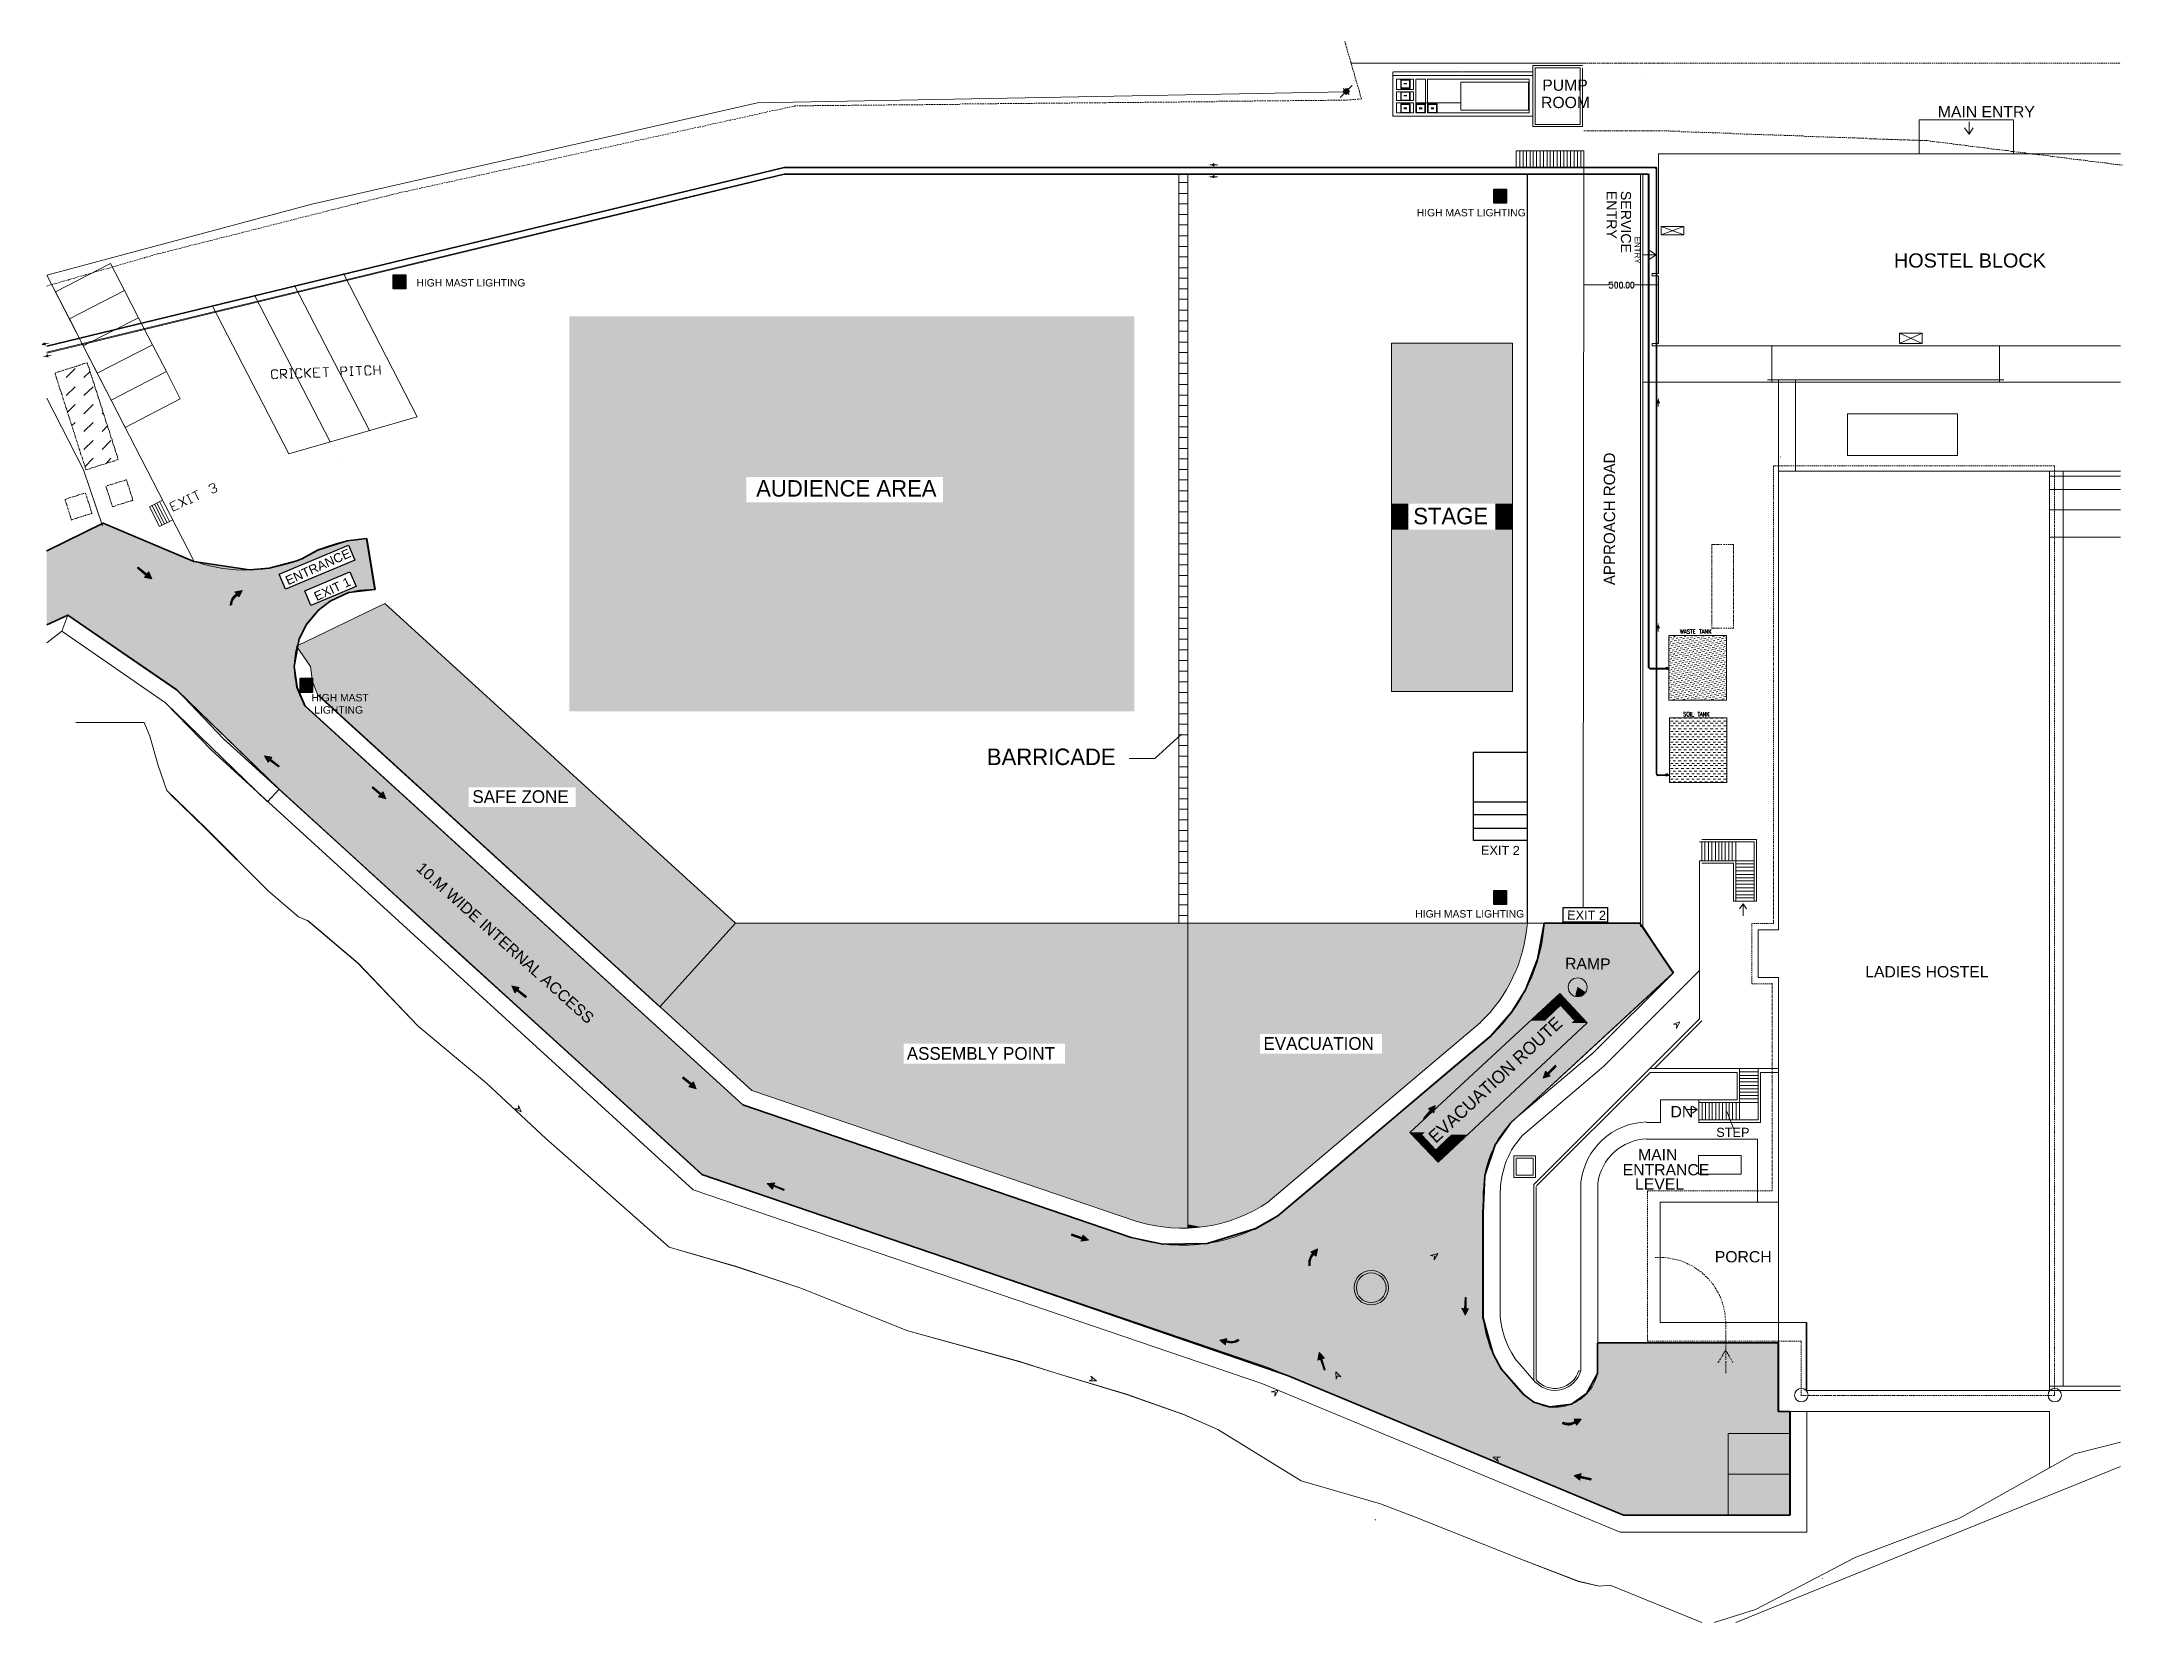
# Model space of a CAD drawing. Header units: inches. Extents: x 1969 to 240164, y 1364 to 46451.
# Drawn here: x 154808 to 173226, y 19064 to 33055 of the extents above; entities that cross this region are included whole.
import ezdxf

# ---------------------------------------------------------------- set-up
doc = ezdxf.new("R2010")
doc.units = ezdxf.units.IN
doc.header["$MEASUREMENT"] = 0
for name, color, linetype in [('PDF_0', 7, 'Continuous'), ('PDF_BH txt com', 7, 'Continuous'), ('PDF_BH-WASTE', 7, 'Continuous'), ('PDF_Bh_P_Duct Pipe', 7, 'Continuous'), ('PDF_BH_Soil', 7, 'Continuous'), ('PDF_BH_Sump', 7, 'Continuous'), ('PDF_BH_Waste', 7, 'Continuous'), ('PDF_BOUNDARY', 7, 'Continuous'), ('PDF_CAR', 7, 'Continuous'), ('PDF_cars', 7, 'Continuous'), ('PDF_earth cutting area', 7, 'Continuous'), ('PDF_ESElevation', 7, 'Continuous'), ('PDF_foot path', 7, 'Continuous'), ('PDF_Hach', 7, 'Continuous'), ('PDF_HAT', 7, 'Continuous'), ('PDF_Lines', 7, 'Continuous'), ('PDF_PAVING', 7, 'Continuous'), ('PDF_References', 7, 'Continuous'), ('PDF_RETAINING WALL', 7, 'Continuous'), ('PDF_ROAD', 7, 'Continuous'), ('PDF_STAIR', 7, 'Continuous'), ('PDF_Symbols', 7, 'Continuous'), ('PDF_TEX', 7, 'Continuous'), ('PDF_TEXT', 7, 'Continuous'), ('PDF_TEXT2', 7, 'Continuous'), ('PDF_THIN', 7, 'Continuous'), ('PDF_THIN-1', 7, 'Continuous'), ('PDF_title', 7, 'Continuous'), ('PDF_TXT', 7, 'Continuous'), ('PDF_Wall', 7, 'Continuous')]:
    doc.layers.add(name, color=color, linetype=linetype)
doc.styles.add('PDF Arial-BoldMT', font='arial.ttf')
doc.styles.add('PDF ArialMT', font='arial.ttf')
doc.styles.add('PDF Century Gothic', font='GOTHIC.TTF')
doc.styles.add('PDF Swiss721BT-LightExtended', font='arial.ttf')

msp = doc.modelspace()

# ---------------------------------------------------------------- texts
at = {"layer": 'PDF_TEXT', "attachment_point": 4}
for s, insert, char_height, style in [('PUMP', (168091, 32669), 99.7, 'PDF Swiss721BT-LightExtended'), ('ROOM', (168080, 32516), 99.7, 'PDF Swiss721BT-LightExtended'), ('MAIN ENTRY', (171592, 32434), 99.7, 'PDF Swiss721BT-LightExtended'), ('HIGH MAST LIGHTING', (166980, 31541), 65.38, 'PDF ArialMT'), ('HOSTEL BLOCK', (171203, 31117), 125.62, 'PDF Swiss721BT-LightExtended'), ('HIGH MAST LIGHTING', (158126, 30920), 65.38, 'PDF ArialMT'), ('AUDIENCE AREA', (161133, 29100), 146.14, 'PDF Century Gothic'), ('STAGE', (166949, 28855), 146.1, 'PDF Century Gothic'), ('HIGH MAST\\P LIGHTING', (157196, 27194), 65.4, 'PDF ArialMT'), ('BARRICADE', (163175, 26724), 146.1, 'PDF Century Gothic'), ('SAFE ZONE', (158621, 26372), 112.4, 'PDF Century Gothic'), ('HIGH MAST LIGHTING', (166967, 25335), 65.38, 'PDF ArialMT'), ('  LADIES HOSTEL', (170872, 24822), 99.7, 'PDF Swiss721BT-LightExtended'), ('ASSEMBLY POINT', (162466, 24099), 112.42, 'PDF Century Gothic'), ('EVACUATION', (165623, 24187), 112.4, 'PDF Century Gothic'), ('DN', (169226, 23585), 99.7, 'PDF Swiss721BT-LightExtended'), ('STEP', (169631, 23401), 80.5, 'PDF ArialMT'), ('MAIN', (168939, 23203), 99.7, 'PDF Swiss721BT-LightExtended'), ('ENTRANCE', (168803, 23070), 99.7, 'PDF Swiss721BT-LightExtended'), ('LEVEL', (168912, 22944), 99.7, 'PDF Swiss721BT-LightExtended'), ('PORCH', (169618, 22300), 99.7, 'PDF Swiss721BT-LightExtended')]:
    msp.add_mtext(s, dxfattribs=dict(at, insert=insert, char_height=char_height, style=style))
for s, insert, char_height, rotation, style in [('ENTRY', (168705, 31734), 89.7, 270, 'PDF Swiss721BT-LightExtended'), ('SERVICE', (168831, 31734), 89.7, 270, 'PDF Swiss721BT-LightExtended'), ('ENTRY', (168934, 31328), 50.3, 270, 'PDF ArialMT'), ('APPROACH ROAD', (168686, 28244), 100, 90, 'PDF Century Gothic'), ('ENTRANCE', (156973, 28279), 80.5, 24.3127, 'PDF Arial-BoldMT'), ('EXIT 1', (157226, 28139), 80, 24.7742, 'PDF Arial-BoldMT'), ('EXIT 2', (167548, 25899), 80.5, 359.4286, 'PDF Arial-BoldMT'), ('10.M WIDE INTERNAL ACCESS', (158149, 25764), 99.7, 318.0433, 'PDF Swiss721BT-LightExtended'), ('EXIT 2', (168311, 25325), 80.5, 359.4286, 'PDF Arial-BoldMT'), ('RAMP', (168293, 24897), 99.7, 359.1211, 'PDF Swiss721BT-LightExtended'), ('EVACUATION ROUTE', (167110, 23340), 112.42, 42.9346, 'PDF Century Gothic')]:
    msp.add_mtext(s, dxfattribs=dict(at, insert=insert, char_height=char_height, rotation=rotation, style=style))

# ---------------------------------------------------------------- hatches: boundary and pattern name
at = {"true_color": 0xf1eb1f}
h = msp.add_hatch(color=2, dxfattribs=at)
h.dxf.hatch_style = 1
h.paths.add_polyline_path([(167775, 31750), (167663, 31750), (167663, 31625), (167775, 31625)])
h = msp.add_hatch(color=2, dxfattribs=at)
h.dxf.hatch_style = 1
h.paths.add_polyline_path([(158033, 30866), (158033, 30991), (157921, 30991), (157921, 30866)])
at = {"true_color": 0xfecc66}
h = msp.add_hatch(color=31, dxfattribs=at)
h.dxf.hatch_style = 1
h.paths.add_polyline_path([(156967, 28209), (156912, 28341), (157525, 28599), (157580, 28467)], flags=16)
h.paths.add_polyline_path([(157537, 28363), (157592, 28232), (157192, 28063), (157137, 28195)], flags=16)
h.paths.add_polyline_path([(154853, 28547), (154853, 27892), (155039, 27980), (156003, 27318), (156910, 26439), (158531, 24960), (160653, 23027), (162923, 22253), (165836, 21248), (168810, 20014), (170282, 20014), (170282, 20931), (170180, 20931), (170180, 21538), (168581, 21538), (168581, 21268), (168483, 21090), (168349, 20997), (168156, 20971), (168017, 21014), (167923, 21084), (167726, 21309), (167655, 21440), (167566, 21762), (167566, 22690), (167582, 23019), (167674, 23291), (167809, 23482), (169249, 24813), (168953, 25253), (168107, 25252), (168050, 24934), (167942, 24664), (167818, 24464), (167637, 24257), (166188, 23032), (165749, 22662), (165553, 22550), (165126, 22419), (164733, 22413), (164453, 22471), (161014, 23644), (157138, 27175), (157067, 27343), (157043, 27525), (157088, 27768), (157156, 27901), (157258, 28023), (157362, 28103), (157525, 28178), (157759, 28207), (157685, 28657), (157512, 28638), (157256, 28556), (157112, 28477), (157067, 28460), (156822, 28396), (156647, 28379), (156157, 28454), (155354, 28794), (154853, 28547), (154853, 28546)])
at = {"true_color": 0xf1eb1f}
h = msp.add_hatch(color=2, dxfattribs=at)
h.dxf.hatch_style = 1
h.paths.add_polyline_path([(157208, 27421), (157096, 27421), (157096, 27295), (157208, 27295)])
h = msp.add_hatch(color=2, dxfattribs=at)
h.dxf.hatch_style = 1
h.paths.add_polyline_path([(167775, 25543), (167663, 25543), (167663, 25418), (167775, 25418)])

# ---------------------------------------------------------------- linework, layer by layer
for p, q in [((167959, 25252), (167959, 31886)), ((167482, 25985), (167482, 26765)), ((167482, 26765), (167959, 26765)), ((167482, 26328), (167959, 26328)), ((167482, 26215), (167959, 26215)), ((167482, 26093), (167959, 26093)), ((167959, 25985), (167482, 25985))]:
    msp.add_line(p, q)
for points in [[(167663, 31750), (167775, 31750), (167775, 31625), (167663, 31625)], [(157921, 30991), (158033, 30991), (158033, 30866), (157921, 30866)], [(156912, 28341), (157525, 28599), (157580, 28467), (156967, 28209)], [(157137, 28195), (157537, 28363), (157592, 28232), (157192, 28063)], [(157096, 27421), (157205, 27421), (157205, 27295), (157096, 27295)], [(167663, 25543), (167775, 25543), (167775, 25418), (167663, 25418)], [(168275, 25391), (168668, 25391), (168668, 25263), (168275, 25263)]]:
    msp.add_lwpolyline(points, close=True)
msp.add_lwpolyline([(154853, 28547), (155356, 28794), (156158, 28453), (156649, 28379), (156824, 28395), (157068, 28459), (157114, 28477), (157257, 28555), (157513, 28637), (157686, 28657), (157760, 28207), (157527, 28177), (157363, 28102), (157260, 28022), (157157, 27900), (157089, 27768), (157044, 27524), (157069, 27343), (157140, 27175), (161016, 23644), (164455, 22471), (164735, 22413), (165128, 22419), (165554, 22549), (165751, 22662), (166190, 23032), (166740, 23497), (167326, 23993), (167639, 24257), (167820, 24463), (167944, 24664), (168051, 24934), (168109, 25252), (168954, 25252), (169251, 24813), (167810, 23482), (167675, 23290), (167583, 23018), (167567, 22689), (167567, 21762), (167657, 21439), (167727, 21309), (167925, 21084), (168019, 21014), (168157, 20970), (168350, 20997), (168484, 21089), (168583, 21268), (168583, 21538), (169023, 21538), (170182, 21538), (170182, 20930), (170284, 20930), (170284, 20013), (168811, 20013), (165837, 21248), (162924, 22253), (160654, 23027), (158532, 24959), (156911, 26439), (156005, 27318), (155040, 27979), (154853, 27891)])
at = {"lineweight": 35}
msp.add_lwpolyline([(154853, 28548), (155354, 28794), (156157, 28454), (156647, 28379), (156822, 28396), (157067, 28460), (157112, 28477), (157256, 28556), (157512, 28638), (157685, 28657), (157759, 28207), (157525, 28178), (157362, 28103), (157258, 28023), (157156, 27901), (157088, 27768), (157043, 27525), (157067, 27343), (157138, 27175), (161014, 23644), (164453, 22471), (164733, 22413), (165126, 22419), (165553, 22550), (165749, 22662), (166188, 23032), (166738, 23497), (167324, 23993), (167637, 24257), (167818, 24464), (167942, 24664), (168050, 24934), (168107, 25252), (168953, 25253), (169249, 24813), (167809, 23482), (167674, 23291), (167582, 23019), (167566, 22690), (167566, 21762), (167655, 21440), (167726, 21309), (167923, 21084), (168017, 21014), (168156, 20971), (168349, 20997), (168483, 21090), (168581, 21268), (168581, 21538), (169021, 21538), (170180, 21538), (170180, 20931), (170282, 20931), (170282, 20014), (168810, 20014), (165836, 21248), (162923, 22253), (160653, 23027), (158531, 24960), (156910, 26439), (156003, 27318), (155039, 27980), (154853, 27892)], dxfattribs=at)
at = {"layer": 'PDF_0', "lineweight": 0}
for points in [[(166769, 32755), (166769, 32789)], [(166773, 32789), (167386, 32789)], [(168007, 32755), (168007, 32789), (167390, 32789)], [(167390, 32789), (167390, 32789)], [(168447, 32844), (168007, 32844), (168007, 32823), (168007, 32322), (168007, 32305), (168447, 32305), (168447, 32823)], [(168027, 32322), (168426, 32322), (168027, 32322), (168027, 32823), (168426, 32823), (168426, 32322)], [(168460, 32864), (168477, 32864)], [(168481, 32864), (168494, 32864)], [(168501, 32864), (168515, 32864)], [(168518, 32864), (168532, 32864)], [(168539, 32864), (168552, 32864)], [(168556, 32864), (168569, 32864)], [(168576, 32864), (168590, 32864)], [(168593, 32864), (168607, 32864)], [(168614, 32864), (168627, 32864)], [(168631, 32864), (168644, 32864)], [(168651, 32864), (168665, 32864)], [(168668, 32864), (168682, 32864)], [(168689, 32864), (168702, 32864)], [(168706, 32864), (168719, 32864)], [(168726, 32864), (168740, 32864)], [(168743, 32864), (168757, 32864)], [(168764, 32864), (168777, 32864)], [(168781, 32864), (168794, 32864)], [(168801, 32864), (168815, 32864)], [(168818, 32864), (168832, 32864)], [(168839, 32864), (168852, 32864)], [(168856, 32864), (168869, 32864)], [(168876, 32864), (168890, 32864)], [(168893, 32864), (168907, 32864)], [(168914, 32864), (168927, 32864)], [(168931, 32864), (168944, 32864)], [(168951, 32864), (168965, 32864)], [(168968, 32864), (168982, 32864)], [(168989, 32864), (169002, 32864)], [(169006, 32864), (169019, 32864)], [(169026, 32864), (169040, 32864)], [(169043, 32864), (169057, 32864)], [(169063, 32864), (169077, 32864)], [(169081, 32864), (169094, 32864)], [(169101, 32864), (169115, 32864)], [(169118, 32864), (169132, 32864)], [(169138, 32864), (169152, 32864)], [(169156, 32864), (169169, 32864)], [(169176, 32864), (169190, 32864)], [(169196, 32864), (169207, 32864)], [(169213, 32864), (169227, 32864)], [(169234, 32864), (169244, 32864)], [(169251, 32864), (169265, 32864)], [(169271, 32864), (169282, 32864)], [(169288, 32864), (169302, 32864)], [(169309, 32864), (169319, 32864)], [(169326, 32864), (169340, 32864)], [(169346, 32864), (169357, 32864)], [(169363, 32864), (169377, 32864)], [(169384, 32864), (169394, 32864)], [(169401, 32864), (169415, 32864)], [(169421, 32864), (169432, 32864)], [(169438, 32864), (169452, 32864)], [(169459, 32864), (169469, 32864)], [(169476, 32864), (169490, 32864)], [(169496, 32864), (169507, 32864)], [(169513, 32864), (169527, 32864)], [(169534, 32864), (169544, 32864)], [(169551, 32864), (169565, 32864)], [(169571, 32864), (169582, 32864)], [(169588, 32864), (169602, 32864)], [(169609, 32864), (169619, 32864)], [(169626, 32864), (169640, 32864)], [(169646, 32864), (169657, 32864)], [(169663, 32864), (169677, 32864)], [(169684, 32864), (169694, 32864)], [(169701, 32864), (169715, 32864)], [(169721, 32864), (169732, 32864)], [(169738, 32864), (169752, 32864)], [(169759, 32864), (169769, 32864)], [(169776, 32864), (169790, 32864)], [(169796, 32864), (169807, 32864)], [(169813, 32864), (169827, 32864)], [(169834, 32864), (169844, 32864)], [(169851, 32864), (169865, 32864)], [(169871, 32864), (169882, 32864)], [(169888, 32864), (169902, 32864)], [(169909, 32864), (169919, 32864)], [(169926, 32864), (169940, 32864)], [(169946, 32864), (169957, 32864)], [(169963, 32864), (169977, 32864)], [(169984, 32864), (169994, 32864)], [(170001, 32864), (170015, 32864)], [(170021, 32864), (170032, 32864)], [(170038, 32864), (170052, 32864)], [(170059, 32864), (170069, 32864)], [(170076, 32864), (170090, 32864)], [(170096, 32864), (170107, 32864)], [(170113, 32864), (170127, 32864)], [(170134, 32864), (170144, 32864)], [(170151, 32864), (170165, 32864)], [(170171, 32864), (170182, 32864)], [(170188, 32864), (170202, 32864)], [(170209, 32864), (170219, 32864)], [(170226, 32864), (170239, 32864)], [(170246, 32864), (170257, 32864)], [(170263, 32864), (170277, 32864)], [(170284, 32864), (170294, 32864)], [(170301, 32864), (170314, 32864)], [(170321, 32864), (170332, 32864)], [(170338, 32864), (170352, 32864)], [(170359, 32864), (170369, 32864)], [(170376, 32864), (170389, 32864)], [(170396, 32864), (170407, 32864)], [(170413, 32864), (170427, 32864)], [(170434, 32864), (170444, 32864)], [(170451, 32864), (170464, 32864)], [(170471, 32864), (170482, 32864)], [(170488, 32864), (170502, 32864)], [(170509, 32864), (170519, 32864)], [(170526, 32864), (170539, 32864)], [(170546, 32864), (170557, 32864)], [(170563, 32864), (170577, 32864)], [(170584, 32864), (170594, 32864)], [(170601, 32864), (170614, 32864)], [(170621, 32864), (170632, 32864)], [(170638, 32864), (170652, 32864)], [(170659, 32864), (170669, 32864)], [(170676, 32864), (170689, 32864)], [(170696, 32864), (170706, 32864)], [(170713, 32864), (170727, 32864)], [(170734, 32864), (170744, 32864)], [(170751, 32864), (170764, 32864)], [(170771, 32864), (170781, 32864)], [(170788, 32864), (170802, 32864)], [(170809, 32864), (170819, 32864)], [(170826, 32864), (170839, 32864)], [(170846, 32864), (170856, 32864)], [(170863, 32864), (170877, 32864)], [(170884, 32864), (170894, 32864)], [(170901, 32864), (170914, 32864)], [(170921, 32864), (170931, 32864)], [(170938, 32864), (170952, 32864)], [(170959, 32864), (170969, 32864)], [(170976, 32864), (170989, 32864)], [(170996, 32864), (171006, 32864)], [(171013, 32864), (171027, 32864)], [(171034, 32864), (171044, 32864)], [(171051, 32864), (171064, 32864)], [(171071, 32864), (171081, 32864)], [(171088, 32864), (171102, 32864)], [(171109, 32864), (171119, 32864)], [(171126, 32864), (171139, 32864)], [(171146, 32864), (171156, 32864)], [(171163, 32864), (171177, 32864)], [(171184, 32864), (171194, 32864)], [(171201, 32864), (171214, 32864)], [(171221, 32864), (171231, 32864)], [(171238, 32864), (171252, 32864)], [(171259, 32864), (171269, 32864)], [(171276, 32864), (171289, 32864)], [(171296, 32864), (171306, 32864)], [(171313, 32864), (171327, 32864)], [(171334, 32864), (171344, 32864)], [(171351, 32864), (171364, 32864)], [(171371, 32864), (171381, 32864)], [(171388, 32864), (171402, 32864)], [(171409, 32864), (171419, 32864)], [(171426, 32864), (171439, 32864)], [(171446, 32864), (171456, 32864)], [(171463, 32864), (171477, 32864)], [(171484, 32864), (171494, 32864)], [(171501, 32864), (171514, 32864)], [(171521, 32864), (171531, 32864)], [(171538, 32864), (171552, 32864)], [(171559, 32864), (171569, 32864)], [(171576, 32864), (171589, 32864)], [(171596, 32864), (171606, 32864)], [(171613, 32864), (171627, 32864)], [(171634, 32864), (171644, 32864)], [(171651, 32864), (171664, 32864)], [(171671, 32864), (171681, 32864)], [(171688, 32864), (171702, 32864)], [(171709, 32864), (171719, 32864)], [(171726, 32864), (171739, 32864)], [(171746, 32864), (171756, 32864)], [(171763, 32864), (171777, 32864)], [(171784, 32864), (171794, 32864)], [(171801, 32864), (171814, 32864)], [(171821, 32864), (171831, 32864)], [(171838, 32864), (171852, 32864)], [(171859, 32864), (171869, 32864)], [(171876, 32864), (171889, 32864)], [(171896, 32864), (171906, 32864)], [(171913, 32864), (171927, 32864)], [(171934, 32864), (171944, 32864)], [(171951, 32864), (171964, 32864)], [(171971, 32864), (171981, 32864)], [(171988, 32864), (172002, 32864)], [(172009, 32864), (172019, 32864)], [(172026, 32864), (172039, 32864)], [(172046, 32864), (172056, 32864)], [(172063, 32864), (172077, 32864)], [(172084, 32864), (172094, 32864)], [(172101, 32864), (172114, 32864)], [(172121, 32864), (172131, 32864)], [(172138, 32864), (172152, 32864)], [(172159, 32864), (172169, 32864)], [(172176, 32864), (172189, 32864)], [(172196, 32864), (172206, 32864)], [(172213, 32864), (172227, 32864)], [(172234, 32864), (172244, 32864)], [(172251, 32864), (172264, 32864)], [(172271, 32864), (172281, 32864)], [(172288, 32864), (172302, 32864)], [(172309, 32864), (172319, 32864)], [(172326, 32864), (172339, 32864)], [(172346, 32864), (172356, 32864)], [(172363, 32864), (172377, 32864)], [(172384, 32864), (172394, 32864)], [(172401, 32864), (172414, 32864)], [(172421, 32864), (172431, 32864)], [(172438, 32864), (172452, 32864)], [(172459, 32864), (172469, 32864)], [(172476, 32864), (172489, 32864)], [(172496, 32864), (172506, 32864)], [(172513, 32864), (172527, 32864)], [(172534, 32864), (172544, 32864)], [(172551, 32864), (172564, 32864)], [(172571, 32864), (172581, 32864)], [(172588, 32864), (172602, 32864)], [(172609, 32864), (172619, 32864)], [(172626, 32864), (172639, 32864)], [(172646, 32864), (172656, 32864)], [(172663, 32864), (172677, 32864)], [(172684, 32864), (172694, 32864)], [(172701, 32864), (172714, 32864)], [(172721, 32864), (172731, 32864)], [(172738, 32864), (172752, 32864)], [(172759, 32864), (172769, 32864)], [(172776, 32864), (172789, 32864)], [(172796, 32864), (172806, 32864)], [(172813, 32864), (172827, 32864)], [(172834, 32864), (172844, 32864)], [(172851, 32864), (172864, 32864)], [(172871, 32864), (172881, 32864)], [(172888, 32864), (172902, 32864)], [(172909, 32864), (172919, 32864)], [(172926, 32864), (172939, 32864)], [(172946, 32864), (172956, 32864)], [(172963, 32864), (172977, 32864)], [(172984, 32864), (172994, 32864)], [(173001, 32864), (173014, 32864)], [(173021, 32864), (173031, 32864)], [(173038, 32864), (173052, 32864)], [(173059, 32864), (173069, 32864)], [(173076, 32864), (173089, 32864)], [(173096, 32864), (173106, 32864)], [(173113, 32864), (173127, 32864)], [(173133, 32864), (173144, 32864)], [(173151, 32864), (173164, 32864)], [(173171, 32864), (173181, 32864)], [(173188, 32864), (173202, 32864)], [(173208, 32864), (173210, 32864)], [(166923, 32533), (166923, 32612), (166838, 32612), (166838, 32533)], [(166841, 32714), (166916, 32714), (166916, 32646), (166841, 32646), (166841, 32714), (166841, 32646)], [(166841, 32608), (166916, 32608), (166916, 32537), (166841, 32537), (166841, 32608), (166841, 32537)], [(166868, 32677), (166868, 32687), (166872, 32680), (166879, 32687), (166879, 32677)], [(166882, 32677), (166882, 32687)], [(166882, 32683), (166889, 32683)], [(166889, 32687), (166889, 32677)], [(168007, 32424), (168007, 32724)], [(168992, 32775), (168992, 32775)], [(166841, 32499), (166916, 32499), (166916, 32428), (166841, 32428), (166841, 32499), (166841, 32428)], [(166868, 32571), (166868, 32581), (166872, 32574), (166879, 32581), (166879, 32571)], [(166868, 32458), (166868, 32472), (166872, 32462), (166879, 32472), (166879, 32458)], [(166882, 32571), (166882, 32581)], [(166882, 32574), (166889, 32574)], [(166882, 32458), (166882, 32472)], [(166882, 32465), (166889, 32465)], [(166889, 32581), (166889, 32571)], [(166889, 32472), (166889, 32458)], [(167369, 32513), (166971, 32513)], [(167056, 32424), (166971, 32424)], [(166977, 32499), (167052, 32499), (167052, 32428), (166977, 32428), (166977, 32499), (166977, 32428)], [(167005, 32458), (167005, 32472), (167008, 32462), (167011, 32472), (167011, 32458)], [(167015, 32458), (167015, 32472)], [(167015, 32465), (167025, 32465)], [(167025, 32472), (167025, 32458)], [(167161, 32424), (167161, 32503), (167076, 32503), (167076, 32424)], [(167080, 32499), (167155, 32499), (167155, 32428), (167080, 32428), (167080, 32499), (167080, 32428)], [(167110, 32458), (167110, 32472), (167114, 32462), (167117, 32472), (167117, 32458)], [(167121, 32458), (167121, 32472)], [(167121, 32465), (167127, 32465)], [(167127, 32472), (167127, 32458)], [(168474, 32264), (168460, 32264)], [(168494, 32264), (168481, 32264)], [(168511, 32264), (168498, 32264)], [(168532, 32264), (168518, 32264)], [(168549, 32264), (168535, 32264)], [(168569, 32264), (168556, 32264)], [(168586, 32264), (168573, 32264)], [(168607, 32264), (168593, 32264)], [(168624, 32264), (168610, 32264)], [(168644, 32264), (168631, 32264)], [(168661, 32264), (168648, 32264)], [(168682, 32264), (168668, 32264)], [(168699, 32264), (168685, 32264)], [(168719, 32264), (168706, 32264)], [(168736, 32264), (168723, 32264)], [(168757, 32264), (168743, 32264)], [(168774, 32264), (168760, 32264)], [(168794, 32264), (168781, 32264)], [(168811, 32264), (168798, 32264)], [(168832, 32264), (168818, 32264)], [(168849, 32264), (168835, 32264)], [(168869, 32264), (168856, 32264)], [(168886, 32264), (168873, 32264)], [(168907, 32264), (168893, 32264)], [(168924, 32264), (168910, 32264)], [(168944, 32264), (168931, 32264)], [(168961, 32264), (168948, 32264)], [(168982, 32264), (168968, 32264)], [(168999, 32264), (168985, 32264)], [(169019, 32264), (169006, 32264)], [(169036, 32264), (169023, 32264)], [(169057, 32264), (169043, 32264)], [(169074, 32264), (169060, 32264)], [(169094, 32264), (169081, 32264)], [(169111, 32264), (169098, 32264)], [(169132, 32264), (169118, 32264)], [(171426, 32063), (171426, 32363), (172261, 32363), (172261, 32063)], [(173210, 30362), (169121, 30362), (169063, 30362), (169063, 30383), (169121, 30383), (169121, 30982), (169063, 30982), (169063, 31003), (169121, 31003), (169121, 32063), (173210, 32063)], [(159049, 32036), (159045, 32036)], [(165181, 31974), (165181, 31954)], [(165181, 31869), (165181, 31848)], [(165184, 31978), (165184, 31954)], [(165184, 31964), (165215, 31964)], [(165184, 31872), (165184, 31848)], [(169023, 31886), (169019, 31886), (169019, 31879), (169023, 31879), (169023, 31886), (169023, 31879), (169026, 31879)], [(169019, 31886), (169019, 31886)], [(169019, 31879), (169019, 31879)], [(169023, 31886), (169023, 31886)], [(169023, 31879), (169023, 31879)], [(169023, 31879), (169023, 31879)], [(169026, 31876), (169026, 31876)], [(169026, 31876), (169026, 31876)], [(169029, 31886), (169029, 31886)], [(169029, 31876), (169029, 31876)], [(169029, 31876), (169029, 31872)], [(169029, 31876), (169029, 31876)], [(169036, 31869), (169036, 31872), (169029, 31872), (169029, 31869), (169036, 31869), (169029, 31869)], [(169029, 31869), (169029, 31869)], [(169029, 31869), (169029, 31869)], [(169033, 31882), (169033, 31882)], [(169033, 31882), (169033, 31882)], [(169033, 31882), (169036, 31879)], [(169033, 31882), (169033, 31882)], [(169036, 31879), (169036, 31879)], [(169036, 31872), (169036, 31872)], [(169036, 31869), (169036, 31869)], [(169036, 31869), (169036, 31869)], [(169091, 31944), (169087, 31944), (169087, 31937), (169091, 31937), (169091, 31944), (169091, 31937), (169098, 31944), (169101, 31940), (169094, 31933), (169098, 31933), (169101, 31937), (169098, 31933), (169098, 31930)], [(169087, 31944), (169087, 31944)], [(169087, 31937), (169087, 31937)], [(169091, 31944), (169091, 31944)], [(169094, 31937), (169091, 31937), (169094, 31933), (169101, 31940), (169094, 31933)], [(169091, 31937), (169091, 31937)], [(169091, 31937), (169091, 31937)], [(169094, 31937), (169094, 31937)], [(169094, 31933), (169094, 31933)], [(169094, 31933), (169094, 31933)], [(169098, 31944), (169098, 31944)], [(169098, 31933), (169098, 31933)], [(169098, 31933), (169098, 31933)], [(169104, 31927), (169104, 31930), (169098, 31930), (169098, 31927), (169104, 31927), (169098, 31927)], [(169098, 31927), (169098, 31927)], [(169098, 31927), (169098, 31927)], [(169101, 31940), (169101, 31940)], [(169101, 31940), (169101, 31940)], [(169101, 31940), (169101, 31937)], [(169101, 31940), (169101, 31940)], [(169101, 31937), (169101, 31937)], [(169104, 31930), (169104, 31930)], [(169104, 31927), (169104, 31927)], [(169104, 31927), (169104, 31927)], [(164874, 31807), (164953, 31807)], [(164874, 31712), (164953, 31712)], [(165184, 31858), (165215, 31858)], [(156864, 31524), (156860, 31524)], [(164874, 31620), (164953, 31620)], [(164874, 31524), (164953, 31524)], [(164874, 31432), (164953, 31432)], [(164874, 31337), (164953, 31337)], [(169142, 31344), (169343, 31419)], [(169142, 31419), (169343, 31344)], [(164874, 31242), (164953, 31242)], [(164874, 31149), (164953, 31149)], [(164874, 31054), (164953, 31054)], [(164874, 30962), (164953, 30962)], [(164874, 30867), (164953, 30867)], [(164874, 30775), (164953, 30775)], [(168460, 30901), (168460, 30901)], [(169121, 30901), (169121, 30901)], [(164874, 30679), (164953, 30679)], [(164874, 30584), (164953, 30584)], [(154832, 30389), (154839, 30369)], [(154836, 30389), (154842, 30369)], [(164874, 30492), (164953, 30492)], [(164874, 30396), (164953, 30396)], [(171252, 30383), (171453, 30475)], [(171453, 30383), (171252, 30475)], [(154839, 30379), (154870, 30386)], [(154859, 30287), (154866, 30263)], [(154859, 30284), (154863, 30263)], [(154863, 30273), (154893, 30280)], [(164874, 30304), (164953, 30304)], [(164874, 30209), (164953, 30209)], [(170124, 30362), (170124, 30079)], [(172138, 30042), (172138, 30362)], [(164874, 30117), (164953, 30117)], [(164874, 30021), (164953, 30021)], [(170182, 29254), (170182, 30062)], [(170332, 29254), (170332, 30062)], [(164874, 29926), (164953, 29926)], [(169132, 29861), (169108, 29861)], [(169132, 29858), (169108, 29858)], [(169118, 29858), (169118, 29827)], [(164874, 29834), (164953, 29834)], [(164874, 29738), (164953, 29738)], [(164874, 29646), (164953, 29646)], [(164874, 29551), (164953, 29551)], [(164874, 29455), (164953, 29455)], [(164874, 29363), (164953, 29363)], [(164874, 29268), (164953, 29268)], [(164874, 29176), (164953, 29176)], [(164874, 29080), (164953, 29080)], [(164874, 28988), (164953, 28988)], [(164874, 28893), (164953, 28893)], [(164874, 28797), (164953, 28797)], [(164874, 28705), (164953, 28705)], [(164874, 28610), (164953, 28610)], [(164874, 28518), (164953, 28518)], [(164874, 28423), (164953, 28423)], [(164874, 28330), (164953, 28330)], [(164874, 28235), (164953, 28235)], [(164874, 28140), (164953, 28140)], [(164874, 28048), (164953, 28048)], [(164874, 27952), (164953, 27952)], [(164874, 27860), (164953, 27860)], [(169118, 27863), (169118, 27833)], [(164874, 27765), (164953, 27765)], [(164874, 27673), (164953, 27673)], [(164874, 27577), (164953, 27577)], [(164874, 27482), (164953, 27482)], [(169029, 27519), (169029, 27516), (169036, 27516), (169033, 27512), (169033, 27509)], [(169036, 27516), (169036, 27519), (169029, 27519), (169036, 27519)], [(169036, 27519), (169036, 27519)], [(169036, 27519), (169036, 27519)], [(169036, 27516), (169036, 27516)], [(169036, 27516), (169036, 27516)], [(169036, 27516), (169036, 27516)], [(169043, 27509), (169040, 27512), (169036, 27509), (169040, 27512)], [(169036, 27509), (169036, 27509)], [(169043, 27502), (169046, 27502), (169046, 27509), (169043, 27509), (169043, 27502), (169043, 27509), (169036, 27506), (169036, 27509)], [(169036, 27509), (169036, 27509)], [(169036, 27509), (169036, 27509)], [(169040, 27512), (169040, 27512)], [(169040, 27512), (169040, 27512)], [(169040, 27512), (169040, 27512)], [(169040, 27506), (169040, 27506)], [(169043, 27509), (169043, 27509)], [(169043, 27509), (169043, 27509)], [(169043, 27509), (169043, 27509)], [(169043, 27502), (169043, 27502)], [(169046, 27509), (169046, 27509)], [(169046, 27502), (169046, 27502)], [(169186, 27516), (169186, 27512), (169186, 27499), (169186, 27512)], [(169193, 27512), (169193, 27516), (169193, 27512), (169193, 27516), (169193, 27512), (169193, 27516), (169193, 27512), (169193, 27516), (169193, 27512), (169193, 27516), (169186, 27516), (169186, 27512), (169193, 27512), (169193, 27516), (169193, 27512), (169196, 27512), (169196, 27499), (169193, 27499), (169193, 27512), (169190, 27512), (169190, 27516), (169190, 27512), (169190, 27516), (169190, 27512), (169190, 27516), (169190, 27512), (169190, 27516), (169190, 27512), (169190, 27516), (169190, 27512), (169190, 27516), (169190, 27512), (169190, 27516), (169190, 27512), (169190, 27516), (169190, 27512), (169190, 27516), (169190, 27512), (169190, 27516), (169190, 27512), (169190, 27509), (169186, 27509), (169186, 27502), (169186, 27509), (169186, 27502), (169190, 27502), (169193, 27502), (169193, 27509), (169193, 27502), (169193, 27509), (169193, 27502)], [(169190, 27516), (169190, 27516)], [(169190, 27516), (169190, 27516)], [(169190, 27512), (169190, 27512)], [(169190, 27512), (169190, 27512), (169190, 27512)], [(169190, 27512), (169190, 27512), (169190, 27512)], [(169193, 27509), (169190, 27509), (169190, 27512)], [(169190, 27512), (169190, 27512)], [(169190, 27509), (169190, 27509), (169190, 27509)], [(169190, 27509), (169190, 27509), (169190, 27509)], [(169190, 27509), (169190, 27509), (169190, 27509)], [(169190, 27509), (169190, 27509), (169190, 27509)], [(169190, 27509), (169190, 27509), (169190, 27509)], [(169190, 27509), (169190, 27509), (169190, 27509)], [(169190, 27509), (169190, 27509), (169190, 27509)], [(169190, 27509), (169190, 27509), (169190, 27509)], [(169190, 27509), (169190, 27509), (169190, 27509)], [(169190, 27509), (169190, 27509), (169190, 27509)], [(169190, 27509), (169190, 27509), (169190, 27509)], [(169190, 27509), (169190, 27509), (169190, 27509)], [(169190, 27509), (169190, 27509), (169190, 27509)], [(169190, 27509), (169190, 27509), (169190, 27509)], [(169190, 27509), (169190, 27509), (169190, 27509)], [(169190, 27509), (169190, 27509), (169190, 27509)], [(169190, 27509), (169190, 27509), (169190, 27509)], [(169190, 27509), (169190, 27509), (169190, 27509)], [(169190, 27509), (169190, 27509), (169190, 27509)], [(169190, 27509), (169190, 27509), (169190, 27509)], [(169190, 27509), (169190, 27509), (169190, 27509)], [(169190, 27509), (169190, 27509), (169190, 27509)], [(169190, 27509), (169190, 27509), (169190, 27509)], [(169190, 27509), (169190, 27509), (169190, 27509)], [(169190, 27509), (169190, 27509), (169190, 27509)], [(169190, 27509), (169190, 27509), (169190, 27509)], [(169190, 27509), (169190, 27509), (169190, 27509)], [(169190, 27509), (169190, 27509), (169190, 27509)], [(169190, 27509), (169190, 27509), (169190, 27509)], [(169190, 27509), (169190, 27509), (169190, 27509)], [(169190, 27509), (169190, 27509), (169190, 27509)], [(169190, 27509), (169190, 27509), (169190, 27509)], [(169190, 27502), (169190, 27502), (169190, 27502)], [(169190, 27502), (169190, 27502), (169190, 27502)], [(169190, 27502), (169190, 27502), (169190, 27502)], [(169190, 27502), (169190, 27502), (169190, 27502)], [(169190, 27502), (169190, 27502), (169190, 27502)], [(169190, 27502), (169190, 27502), (169190, 27502)], [(169190, 27502), (169190, 27502), (169190, 27502)], [(169190, 27502), (169190, 27502), (169190, 27502)], [(169190, 27502), (169190, 27502), (169190, 27502)], [(169190, 27502), (169190, 27502), (169190, 27502)], [(169190, 27502), (169190, 27502), (169190, 27502)], [(169190, 27502), (169190, 27502), (169190, 27502)], [(169190, 27502), (169190, 27502), (169190, 27502)], [(169190, 27502), (169190, 27502), (169190, 27502)], [(169190, 27502), (169190, 27502), (169190, 27502)], [(169190, 27502), (169190, 27502), (169190, 27502)], [(169190, 27502), (169190, 27502), (169190, 27502)], [(169190, 27502), (169190, 27502), (169190, 27502)], [(169190, 27502), (169190, 27502), (169190, 27502)], [(169190, 27502), (169190, 27502), (169190, 27502)], [(169190, 27502), (169190, 27502), (169190, 27502)], [(169190, 27502), (169190, 27502), (169190, 27502)], [(169190, 27502), (169190, 27502), (169190, 27502)], [(169190, 27502), (169190, 27502), (169190, 27502)], [(169190, 27502), (169190, 27502), (169190, 27502)], [(169190, 27502), (169190, 27502), (169190, 27502)], [(169190, 27502), (169190, 27502), (169190, 27502)], [(169190, 27502), (169190, 27502), (169190, 27502)], [(169190, 27502), (169190, 27502), (169190, 27502)], [(169190, 27502), (169190, 27502), (169190, 27502)], [(169190, 27502), (169190, 27502), (169190, 27502)], [(169190, 27502), (169190, 27502), (169190, 27502)], [(169190, 27502), (169190, 27502), (169190, 27502)], [(169190, 27502), (169190, 27502), (169190, 27502)], [(169190, 27502), (169190, 27502), (169190, 27502)], [(169190, 27502), (169190, 27502), (169190, 27502)], [(169190, 27502), (169190, 27502), (169190, 27502)], [(169190, 27502), (169190, 27502), (169190, 27502)], [(169190, 27502), (169190, 27502), (169190, 27502)], [(169190, 27502), (169190, 27502), (169190, 27502)], [(169190, 27502), (169190, 27502), (169190, 27502)], [(169190, 27502), (169190, 27502), (169190, 27502)], [(169190, 27502), (169190, 27502), (169190, 27502)], [(169190, 27502), (169190, 27502), (169190, 27502)], [(169190, 27502), (169190, 27502), (169190, 27502)], [(169190, 27502), (169190, 27502), (169190, 27502)], [(169190, 27502), (169190, 27502), (169190, 27502)], [(169190, 27502), (169190, 27502), (169190, 27502)], [(169190, 27502), (169190, 27502), (169190, 27502)], [(169190, 27502), (169190, 27502), (169190, 27502)], [(169190, 27502), (169190, 27502), (169190, 27502)], [(169190, 27502), (169190, 27502), (169190, 27502)], [(169193, 27516), (169193, 27516)], [(169193, 27512), (169193, 27512)], [(164874, 27390), (164953, 27390)], [(164874, 27294), (164953, 27294)], [(164874, 27202), (164953, 27202)], [(164874, 27107), (164953, 27107)], [(164434, 26711), (164663, 26711), (164898, 26926)], [(164874, 27015), (164953, 27015)], [(164874, 26919), (164953, 26919)], [(164874, 26824), (164953, 26824)], [(164874, 26732), (164953, 26732)], [(164874, 26636), (164953, 26636)], [(164874, 26544), (164953, 26544)], [(169098, 26578), (169098, 26575), (169104, 26575), (169104, 26578), (169098, 26578), (169104, 26578)], [(169098, 26578), (169098, 26578)], [(169098, 26578), (169098, 26578)], [(169098, 26575), (169098, 26575)], [(169101, 26568), (169104, 26565), (169108, 26568), (169104, 26572), (169101, 26568), (169104, 26572), (169104, 26575)], [(169101, 26568), (169101, 26568)], [(169104, 26578), (169104, 26578)], [(169104, 26578), (169104, 26578)], [(169104, 26572), (169104, 26572)], [(169104, 26572), (169104, 26572)], [(169104, 26565), (169104, 26561), (169111, 26568), (169111, 26565), (169111, 26561), (169111, 26558)], [(169111, 26565), (169111, 26568), (169108, 26568), (169104, 26565), (169108, 26568)], [(169104, 26565), (169104, 26565)], [(169104, 26565), (169104, 26565)], [(169104, 26565), (169104, 26565)], [(169104, 26561), (169104, 26561)], [(169108, 26568), (169108, 26568)], [(169108, 26568), (169108, 26568)], [(169108, 26568), (169108, 26568)], [(169111, 26565), (169111, 26565)], [(169115, 26565), (169115, 26565)], [(169115, 26561), (169115, 26561)], [(169203, 26572), (169196, 26572), (169200, 26572), (169193, 26572), (169190, 26572), (169193, 26572), (169186, 26572), (169193, 26572), (169193, 26558), (169196, 26558), (169196, 26572), (169193, 26572)], [(169186, 26572), (169186, 26572)], [(169190, 26575), (169203, 26575)], [(169190, 26572), (169190, 26572)], [(169190, 26572), (169190, 26572)], [(169190, 26572), (169190, 26572)], [(169190, 26572), (169190, 26572), (169190, 26572)], [(169190, 26572), (169190, 26572), (169190, 26572)], [(169190, 26572), (169190, 26572)], [(169190, 26568), (169190, 26568), (169190, 26568)], [(169190, 26568), (169190, 26568), (169190, 26568)], [(169190, 26568), (169190, 26568), (169190, 26568)], [(169190, 26568), (169190, 26568), (169190, 26568)], [(169190, 26568), (169190, 26568), (169190, 26568)], [(169190, 26568), (169190, 26568), (169190, 26568)], [(169190, 26568), (169190, 26568), (169190, 26568)], [(169190, 26568), (169190, 26568), (169190, 26568)], [(169190, 26568), (169190, 26568), (169190, 26568)], [(169190, 26568), (169190, 26568), (169190, 26568)], [(169190, 26568), (169190, 26568), (169190, 26568)], [(169190, 26568), (169190, 26568), (169190, 26568)], [(169190, 26568), (169190, 26568), (169190, 26568)], [(169190, 26568), (169190, 26568), (169190, 26568)], [(169190, 26568), (169190, 26568), (169190, 26568)], [(169190, 26568), (169190, 26568), (169190, 26568)], [(169190, 26568), (169190, 26568), (169190, 26568)], [(169190, 26568), (169190, 26568), (169190, 26568)], [(169190, 26568), (169190, 26568), (169190, 26568)], [(169190, 26568), (169190, 26568), (169190, 26568)], [(169190, 26568), (169190, 26568), (169190, 26568)], [(169190, 26568), (169190, 26568), (169190, 26568)], [(169190, 26568), (169190, 26568), (169190, 26568)], [(169190, 26568), (169190, 26568), (169190, 26568)], [(169190, 26568), (169190, 26568), (169190, 26568)], [(169190, 26568), (169190, 26568), (169190, 26568)], [(169190, 26568), (169190, 26568), (169190, 26568)], [(169190, 26568), (169190, 26568), (169190, 26568)], [(169190, 26568), (169190, 26568), (169190, 26568)], [(169190, 26568), (169190, 26568), (169190, 26568)], [(169190, 26568), (169190, 26568), (169190, 26568)], [(169190, 26568), (169190, 26568), (169190, 26568)], [(169190, 26568), (169190, 26568), (169190, 26568)], [(169190, 26568), (169190, 26568), (169190, 26568)], [(169190, 26561), (169190, 26561), (169190, 26561)], [(169190, 26561), (169190, 26561), (169190, 26561)], [(169190, 26561), (169190, 26561), (169190, 26561)], [(169190, 26561), (169190, 26561), (169190, 26561)], [(169190, 26561), (169190, 26561), (169190, 26561)], [(169190, 26561), (169190, 26561), (169190, 26561)], [(169190, 26561), (169190, 26561), (169190, 26561)], [(169190, 26561), (169190, 26561), (169190, 26561)], [(169190, 26561), (169190, 26561), (169190, 26561)], [(169190, 26561), (169190, 26561), (169190, 26561)], [(169190, 26561), (169190, 26561), (169190, 26561)], [(169190, 26561), (169190, 26561), (169190, 26561)], [(169190, 26561), (169190, 26561), (169190, 26561)], [(169190, 26561), (169190, 26561), (169190, 26561)], [(169190, 26561), (169190, 26561), (169190, 26561)], [(169190, 26561), (169190, 26561), (169190, 26561)], [(169190, 26561), (169190, 26561), (169190, 26561)], [(169190, 26561), (169190, 26561), (169190, 26561)], [(169190, 26561), (169190, 26561), (169190, 26561)], [(169190, 26561), (169190, 26561), (169190, 26561)], [(169190, 26561), (169190, 26561), (169190, 26561)], [(169190, 26561), (169190, 26561), (169190, 26561)], [(169190, 26561), (169190, 26561), (169190, 26561)], [(169190, 26561), (169190, 26561), (169190, 26561)], [(169190, 26561), (169190, 26561), (169190, 26561)], [(169190, 26561), (169190, 26561), (169190, 26561)], [(169190, 26561), (169190, 26561), (169190, 26561)], [(169190, 26561), (169190, 26561), (169190, 26561)], [(169190, 26561), (169190, 26561), (169190, 26561)], [(169190, 26561), (169190, 26561), (169190, 26561)], [(169190, 26561), (169190, 26561), (169190, 26561)], [(169190, 26561), (169190, 26561), (169190, 26561)], [(169190, 26561), (169190, 26561), (169190, 26561)], [(169190, 26561), (169190, 26561), (169190, 26561)], [(169190, 26561), (169190, 26561)], [(169190, 26558), (169190, 26558), (169190, 26558)], [(169190, 26558), (169190, 26558), (169190, 26558)], [(169190, 26558), (169190, 26558), (169190, 26558)], [(169190, 26558), (169190, 26558), (169190, 26558)], [(169190, 26558), (169190, 26558), (169190, 26558)], [(169190, 26558), (169190, 26558), (169190, 26558)], [(169190, 26558), (169190, 26558), (169190, 26558)], [(169190, 26558), (169190, 26558), (169190, 26558)], [(169190, 26558), (169190, 26558), (169190, 26558)], [(169190, 26558), (169190, 26558), (169190, 26558)], [(169190, 26558), (169190, 26558), (169190, 26558)], [(169190, 26558), (169190, 26558), (169190, 26558)], [(169190, 26558), (169190, 26558), (169190, 26558)], [(169190, 26558), (169190, 26558), (169190, 26558)], [(169190, 26558), (169190, 26558), (169190, 26558)], [(169190, 26558), (169190, 26558), (169190, 26558)], [(169190, 26558), (169190, 26558)], [(169193, 26572), (169193, 26572)], [(169193, 26568), (169193, 26561)], [(169203, 26572), (169203, 26572)], [(164874, 26449), (164953, 26449)], [(164874, 26353), (164953, 26353)], [(164874, 26261), (164953, 26261)], [(164874, 26166), (164953, 26166)], [(164874, 26074), (164953, 26074)], [(164874, 25978), (164953, 25978)], [(164874, 25886), (164953, 25886)], [(164874, 25791), (164953, 25791)], [(164874, 25696), (164953, 25696)], [(164874, 25604), (164953, 25604)], [(164874, 25508), (164953, 25508)], [(164874, 25416), (164953, 25416)], [(164874, 25321), (164953, 25321)], [(168402, 24683), (168470, 24639)], [(172581, 23473), (172581, 23470)], [(170499, 21121), (170499, 21121)], [(172547, 21114), (172547, 21114)], [(172813, 20286), (172813, 20283)], [(170570, 19454), (170574, 19454)]]:
    msp.add_lwpolyline(points, dxfattribs=at)
for points in [[(168007, 32789), (168007, 32789), (168007, 32789)], [(168007, 32394), (168007, 32755), (166769, 32755), (166769, 32394)], [(166800, 32724), (166800, 32632), (166950, 32632), (166950, 32724), (166926, 32724)], [(166950, 32533), (166950, 32612), (166800, 32612), (166800, 32533)], [(166838, 32639), (166923, 32639), (166923, 32721), (166838, 32721)], [(167056, 32424), (167056, 32724), (166971, 32724), (166971, 32424), (166971, 32503), (167056, 32503)], [(167976, 32424), (167976, 32724), (167076, 32724), (167976, 32724), (167076, 32724), (167076, 32472), (167076, 32424)], [(167369, 32697), (167969, 32697), (167969, 32448), (167369, 32448)], [(166950, 32424), (166800, 32424), (166800, 32513), (166950, 32513)], [(166838, 32424), (166923, 32424), (166923, 32503), (166838, 32503)], [(169138, 32264), (169132, 32264)], [(169159, 32264), (169145, 32264)], [(169176, 32264), (169166, 32264)], [(169196, 32264), (169183, 32264)], [(169213, 32264), (169203, 32264)], [(169234, 32261), (169220, 32261)], [(169251, 32261), (169241, 32261)], [(169271, 32261), (169258, 32261)], [(169288, 32261), (169278, 32261)], [(169309, 32261), (169295, 32261)], [(169326, 32257), (169316, 32257)], [(169346, 32257), (169333, 32257)], [(169363, 32257), (169353, 32257)], [(169384, 32257), (169370, 32257)], [(169401, 32254), (169391, 32257)], [(169421, 32254), (169408, 32254)], [(169438, 32254), (169428, 32254)], [(169459, 32254), (169445, 32254)], [(169476, 32254), (169466, 32254)], [(169496, 32251), (169483, 32254)], [(169513, 32251), (169503, 32251)], [(169534, 32251), (169520, 32251)], [(169551, 32251), (169541, 32251)], [(169571, 32251), (169558, 32251)], [(169588, 32247), (169578, 32251)], [(169609, 32247), (169595, 32247)], [(169626, 32247), (169616, 32247)], [(169646, 32247), (169633, 32247)], [(169663, 32247), (169653, 32247)], [(169684, 32244), (169670, 32247)], [(169701, 32244), (169691, 32244)], [(169721, 32244), (169708, 32244)], [(169738, 32244), (169728, 32244)], [(169759, 32244), (169745, 32244)], [(169776, 32240), (169766, 32244)], [(169796, 32240), (169783, 32240)], [(169813, 32240), (169803, 32240)], [(169834, 32240), (169820, 32240)], [(169851, 32240), (169841, 32240)], [(169871, 32237), (169858, 32240)], [(169888, 32237), (169878, 32237)], [(169909, 32237), (169895, 32237)], [(169926, 32237), (169916, 32237)], [(169946, 32237), (169933, 32237)], [(169963, 32233), (169953, 32237)], [(169984, 32233), (169970, 32233)], [(170001, 32233), (169991, 32233)], [(170021, 32233), (170008, 32233)], [(170038, 32233), (170028, 32233)], [(170059, 32230), (170045, 32230)], [(170076, 32230), (170066, 32230)], [(170096, 32230), (170083, 32230)], [(170113, 32230), (170103, 32230)], [(170134, 32230), (170120, 32230)], [(170151, 32227), (170141, 32227)], [(170171, 32227), (170158, 32227)], [(170188, 32227), (170178, 32227)], [(170209, 32227), (170195, 32227)], [(170226, 32227), (170216, 32227)], [(170246, 32223), (170233, 32223)], [(170263, 32223), (170253, 32223)], [(170284, 32223), (170270, 32223)], [(170301, 32223), (170291, 32223)], [(170321, 32223), (170308, 32223)], [(170338, 32220), (170328, 32220)], [(170359, 32220), (170345, 32220)], [(170376, 32220), (170366, 32220)], [(170396, 32220), (170383, 32220)], [(170413, 32216), (170403, 32220)], [(170434, 32216), (170420, 32216)], [(170451, 32216), (170441, 32216)], [(170471, 32216), (170458, 32216)], [(170488, 32216), (170478, 32216)], [(170509, 32213), (170495, 32216)], [(170526, 32213), (170516, 32213)], [(170546, 32213), (170533, 32213)], [(170563, 32213), (170553, 32213)], [(170584, 32213), (170570, 32213)], [(170601, 32210), (170591, 32213)], [(170621, 32210), (170608, 32210)], [(170638, 32210), (170628, 32210)], [(170659, 32210), (170645, 32210)], [(170676, 32210), (170666, 32210)], [(170696, 32206), (170683, 32210)], [(170713, 32206), (170703, 32206)], [(170734, 32206), (170720, 32206)], [(170751, 32206), (170741, 32206)], [(170771, 32206), (170758, 32206)], [(170788, 32203), (170778, 32206)], [(170809, 32203), (170795, 32203)], [(170826, 32203), (170812, 32203)], [(170846, 32203), (170833, 32203)], [(170863, 32203), (170850, 32203)], [(170884, 32199), (170870, 32203)], [(170901, 32199), (170887, 32199)], [(170921, 32199), (170908, 32199)], [(170938, 32199), (170925, 32199)], [(170959, 32199), (170945, 32199)], [(170976, 32196), (170962, 32199)], [(170996, 32196), (170983, 32196)], [(171013, 32196), (171000, 32196)], [(171034, 32196), (171020, 32196)], [(171051, 32196), (171037, 32196)], [(171071, 32193), (171058, 32196)], [(171088, 32193), (171075, 32193)], [(171109, 32193), (171095, 32193)], [(171126, 32193), (171112, 32193)], [(171146, 32193), (171133, 32193)], [(171163, 32189), (171150, 32189)], [(171184, 32189), (171170, 32189)], [(171201, 32189), (171187, 32189)], [(171221, 32189), (171208, 32189)], [(171238, 32189), (171225, 32189)], [(171259, 32186), (171245, 32186)], [(171276, 32186), (171262, 32186)], [(171296, 32186), (171283, 32186)], [(171313, 32186), (171300, 32186)], [(171334, 32186), (171320, 32186)], [(171351, 32182), (171337, 32182)], [(171371, 32182), (171358, 32182)], [(171388, 32182), (171375, 32182)], [(171409, 32182), (171395, 32182)], [(171426, 32179), (171412, 32182)], [(171446, 32179), (171433, 32179)], [(171463, 32179), (171450, 32179)], [(171484, 32179), (171470, 32179)], [(171514, 32176), (171497, 32179), (171487, 32179), (171497, 32179)], [(171531, 32172), (171521, 32176)], [(171552, 32172), (171538, 32172)], [(171569, 32169), (171555, 32172)], [(171589, 32165), (171576, 32169)], [(171606, 32165), (171593, 32165)], [(171623, 32162), (171613, 32165)], [(171644, 32158), (171630, 32162)], [(171661, 32158), (171651, 32158)], [(171681, 32155), (171668, 32155)], [(171698, 32152), (171688, 32155)], [(171719, 32152), (171705, 32152)], [(171736, 32148), (171726, 32148)], [(171756, 32145), (171743, 32148)], [(171773, 32145), (171760, 32145)], [(171794, 32141), (171780, 32141)], [(171811, 32138), (171797, 32141)], [(171828, 32138), (171818, 32138)], [(171848, 32135), (171835, 32135)], [(171865, 32131), (171855, 32135)], [(171886, 32128), (171872, 32131)], [(171903, 32128), (171893, 32128)], [(171923, 32124), (171910, 32128)], [(171940, 32121), (171930, 32124)], [(171961, 32121), (171947, 32121)], [(171978, 32118), (171968, 32121)], [(171998, 32114), (171985, 32118)], [(172015, 32114), (172002, 32114)], [(172036, 32111), (172022, 32111)], [(172053, 32107), (172039, 32111)], [(172070, 32107), (172060, 32107)], [(172090, 32104), (172077, 32104)], [(172107, 32101), (172097, 32104)], [(172128, 32101), (172114, 32101)], [(172145, 32097), (172135, 32097)], [(172165, 32094), (172152, 32097)], [(172182, 32094), (172172, 32094)], [(172203, 32090), (172189, 32090)], [(172220, 32087), (172206, 32090)], [(172240, 32083), (172227, 32087)], [(172257, 32083), (172244, 32083)], [(172275, 32080), (172264, 32083)], [(172295, 32077), (172281, 32080)], [(172312, 32077), (172302, 32077)], [(172332, 32073), (172319, 32077)], [(172349, 32070), (172339, 32073)], [(172370, 32070), (172356, 32070)], [(172387, 32066), (172377, 32066)], [(172407, 32063), (172394, 32066)], [(172424, 32063), (172414, 32063)], [(172445, 32060), (172431, 32060)], [(172462, 32056), (172448, 32060)], [(172482, 32056), (172469, 32056)], [(172499, 32053), (172486, 32053)], [(172517, 32049), (172506, 32053)], [(172537, 32049), (172523, 32049)], [(164874, 25252), (164953, 25252), (164953, 31879), (164874, 31879)], [(169029, 31876), (169026, 31876), (169033, 31882), (169029, 31886), (169026, 31879), (169026, 31876), (169033, 31882), (169026, 31876)], [(169036, 31879), (169029, 31876)], [(172554, 32046), (172544, 32046)], [(172574, 32043), (172561, 32046)], [(172592, 32039), (172581, 32043)], [(172612, 32039), (172598, 32039)], [(172629, 32036), (172619, 32039)], [(172649, 32032), (172636, 32036)], [(172667, 32032), (172653, 32032)], [(172687, 32029), (172673, 32032)], [(172704, 32026), (172690, 32029)], [(172721, 32026), (172711, 32026)], [(172741, 32022), (172728, 32022)], [(172759, 32019), (172748, 32022)], [(172779, 32019), (172765, 32019)], [(172796, 32015), (172786, 32015)], [(172816, 32012), (172803, 32015)], [(172834, 32012), (172823, 32012)], [(172854, 32008), (172840, 32008)], [(172871, 32005), (172857, 32008)], [(172891, 32005), (172878, 32005)], [(172909, 32002), (172895, 32002)], [(172926, 31998), (172915, 32002)], [(172946, 31995), (172932, 31998)], [(172963, 31995), (172953, 31995)], [(172984, 31991), (172970, 31995)], [(173001, 31988), (172990, 31991)], [(173021, 31988), (173007, 31988)], [(173038, 31985), (173028, 31988)], [(173059, 31981), (173045, 31985)], [(173076, 31981), (173065, 31981)], [(173096, 31978), (173082, 31978)], [(173113, 31974), (173099, 31978)], [(173133, 31974), (173120, 31974)], [(173151, 31971), (173137, 31971)], [(173168, 31968), (173157, 31971)], [(173188, 31968), (173174, 31968)], [(173205, 31964), (173195, 31964)], [(173226, 31961), (173212, 31964)], [(169343, 31344), (169142, 31344), (169142, 31419), (169343, 31419)], [(171453, 30383), (171252, 30383), (171252, 30475), (171453, 30475)], [(166756, 30386), (167826, 30386), (167826, 27304), (166756, 27304)], [(157845, 28082), (157065, 27703), (157188, 27523), (157205, 27393), (157252, 27270), (160279, 24513), (160951, 25252)], [(169108, 27867), (169132, 27867)], [(169033, 27509), (169036, 27509), (169040, 27512), (169036, 27516)], [(169186, 27512), (169186, 27516)], [(169186, 27502), (169196, 27502), (169196, 27509), (169186, 27509)], [(169190, 27516), (169203, 27516), (169196, 27516), (169200, 27512), (169193, 27516)], [(169111, 26558), (169115, 26558), (169115, 26568), (169111, 26568)], [(169190, 26561), (169193, 26561), (169193, 26568), (169190, 26568), (169190, 26572), (169190, 26568), (169186, 26568), (169186, 26561), (169186, 26568), (169186, 26561)], [(169186, 26558), (169186, 26572)], [(169186, 26561), (169196, 26561), (169196, 26568), (169186, 26568)], [(169193, 26568), (169193, 26561)], [(166919, 23401), (167168, 23139), (168487, 24370), (168245, 24629)], [(169251, 24359), (169309, 24380), (169278, 24322), (169282, 24356)], [(159028, 23640), (159052, 23582), (158994, 23609), (159028, 23609)], [(167103, 22311), (167165, 22328), (167134, 22273), (167138, 22307)], [(164094, 21244), (164145, 21203), (164080, 21203), (164111, 21217)], [(166268, 21217), (166265, 21281), (166309, 21237), (166279, 21247)], [(165692, 21104), (165754, 21121), (165723, 21067), (165726, 21101)], [(167703, 20487), (167656, 20528), (167720, 20531), (167690, 20518)]]:
    msp.add_lwpolyline(points, close=True, dxfattribs=at)
at = {"layer": 'PDF_0', "color": 7, "lineweight": 0, "true_color": 0xffffff}
for points in [[(169186, 27509), (169196, 27509)], [(169186, 27502), (169196, 27502)], [(169186, 26568), (169196, 26568)], [(169186, 26561), (169196, 26561)]]:
    msp.add_lwpolyline(points, dxfattribs=at)
at = {"layer": 'PDF_0', "lineweight": 0}
msp.add_circle((168404, 24685), 83.5, dxfattribs=at)
for centre, radius, start, end in [((169024, 31881), 5.12, 39.0055, 92.5654), ((169031, 31877), 5.1, 353.8825, 47.5687), ((169092, 31939), 5.12, 39.0055, 92.5654), ((169099, 31935), 5.1, 353.8825, 47.5687), ((169045, 27511), 5.12, 218.9755, 272.52), ((169193, 27525), 8.62, 269.4622, 270.5378), ((169193, 27522), 5.06, 268.8958, 271.1043), ((169106, 26573), 5.1, 173.8811, 227.5847), ((169113, 26570), 5.12, 218.9755, 272.52), ((169193, 26585), 8.62, 269.4622, 270.5378), ((169193, 26578), 5.06, 268.8957, 271.1043)]:
    msp.add_arc(centre, radius, start, end, dxfattribs=at)
at = {"layer": 'PDF_0', "transparency": 33554559}
for points in [[(166773, 32789), (166769, 32789), (166769, 32789)], [(165137, 31964), (165147, 31968), (165147, 31961)], [(165137, 31858), (165147, 31862), (165147, 31855)], [(165150, 31968), (165150, 31961), (165164, 31971)], [(165150, 31961), (165164, 31971), (165164, 31957)], [(165150, 31862), (165150, 31855), (165164, 31865)], [(165150, 31855), (165164, 31865), (165164, 31852)], [(165167, 31971), (165167, 31957), (165178, 31974)], [(165167, 31957), (165178, 31974), (165178, 31954)], [(165167, 31865), (165167, 31852), (165178, 31869)], [(165167, 31852), (165178, 31869), (165178, 31848)], [(154808, 30369), (154818, 30383), (154822, 30369)], [(154818, 30383), (154822, 30369), (154829, 30386)], [(154818, 30263), (154829, 30270), (154829, 30263)], [(154822, 30369), (154829, 30386), (154836, 30369)], [(154829, 30270), (154832, 30263), (154842, 30277)], [(154832, 30263), (154842, 30277), (154846, 30263)], [(154846, 30277), (154849, 30263), (154856, 30284)], [(154849, 30263), (154856, 30284), (154859, 30263)], [(169111, 29878), (169128, 29864), (169108, 29864)], [(169115, 29892), (169125, 29878), (169111, 29878)], [(169125, 29878), (169111, 29878), (169128, 29864)], [(169118, 29905), (169121, 29895), (169115, 29895)], [(169121, 29892), (169115, 29892), (169125, 29878)], [(169111, 27884), (169128, 27870), (169108, 27870)], [(169115, 27898), (169125, 27884), (169111, 27884)], [(169125, 27884), (169111, 27884), (169128, 27870)], [(169118, 27911), (169121, 27901), (169115, 27901)], [(169121, 27898), (169115, 27898), (169125, 27884)], [(169186, 27509), (169190, 27509), (169190, 27509)], [(169190, 27509), (169190, 27509), (169186, 27509)], [(169193, 27509), (169186, 27509), (169193, 27502)], [(169186, 27509), (169193, 27502), (169186, 27502)], [(169190, 27512), (169190, 27509), (169190, 27509)], [(169190, 27509), (169190, 27509), (169190, 27512)], [(169190, 27509), (169193, 27509), (169193, 27509)], [(169193, 27509), (169193, 27509), (169190, 27509)], [(169186, 26568), (169190, 26568), (169190, 26568)], [(169190, 26568), (169190, 26568), (169186, 26568)], [(169193, 26568), (169186, 26568), (169193, 26561)], [(169186, 26568), (169193, 26561), (169186, 26561)], [(169190, 26568), (169193, 26568), (169193, 26568)], [(169193, 26568), (169193, 26568), (169190, 26568)], [(169190, 26561), (169190, 26558), (169190, 26558)], [(169190, 26558), (169190, 26558), (169190, 26561)], [(168402, 24683), (168470, 24639), (168389, 24639)], [(168385, 24615), (168440, 24608), (168382, 24608)], [(168440, 24608), (168382, 24608), (168426, 24605)], [(168382, 24608), (168426, 24605), (168382, 24605)], [(168426, 24605), (168382, 24605), (168426, 24601)], [(168382, 24605), (168426, 24601), (168382, 24601)], [(168409, 24601), (168395, 24601), (168382, 24601)], [(168382, 24601), (168426, 24601), (168409, 24601)], [(168389, 24639), (168464, 24625), (168385, 24625)], [(168464, 24625), (168385, 24625), (168450, 24615)], [(168385, 24625), (168450, 24615), (168385, 24615)], [(168450, 24615), (168385, 24615), (168440, 24608)], [(168470, 24639), (168389, 24639), (168464, 24625)], [(168409, 24601), (168409, 24601), (168395, 24601)]]:
    msp.add_solid(points, dxfattribs=at)
at = {"layer": 'PDF_0', "color": 254, "true_color": 0xddb3d4, "transparency": 33554559}
for points in [[(164479, 30625), (159478, 30625), (164479, 29203)], [(159478, 30625), (164479, 29203), (159478, 29203)], [(161046, 29203), (159478, 29203), (161046, 28978)], [(159478, 29203), (161046, 28978), (159478, 28978)], [(164479, 29203), (162788, 29203), (164479, 28978)], [(162788, 29203), (164479, 28978), (162788, 28978)], [(164479, 28978), (159478, 28978), (164479, 27127)], [(159478, 28978), (164479, 27127), (159478, 27127)]]:
    msp.add_solid(points, dxfattribs=at)
at = {"layer": 'PDF_0', "color": 11, "true_color": 0xf27172, "transparency": 33554559}
for points in [[(167826, 30386), (166756, 30386), (167826, 28965)], [(166756, 30386), (167826, 28965), (166756, 28965)], [(166906, 28965), (166756, 28965), (166906, 28736)], [(166756, 28965), (166906, 28736), (166756, 28736)], [(167826, 28965), (167676, 28965), (167826, 28736)], [(167676, 28965), (167826, 28736), (167676, 28736)], [(167826, 28736), (166756, 28736), (167826, 27304)], [(166756, 28736), (167826, 27304), (166756, 27304)]]:
    msp.add_solid(points, dxfattribs=at)
at = {"layer": 'PDF_0', "color": 41, "true_color": 0xf4ee51, "transparency": 33554559}
for points in [[(157845, 28082), (157944, 27993), (157658, 27993)], [(157658, 27993), (158261, 27703), (157065, 27703)], [(157944, 27993), (157658, 27993), (158261, 27703)], [(158261, 27703), (157065, 27703), (158459, 27523)], [(157065, 27703), (158459, 27523), (157188, 27523)], [(158459, 27523), (157188, 27523), (158602, 27393)], [(157188, 27523), (158602, 27393), (157205, 27393)], [(158602, 27393), (157205, 27393), (158739, 27270)], [(157205, 27393), (158739, 27270), (157252, 27270)], [(158739, 27270), (157252, 27270), (159632, 26456)], [(157252, 27270), (159632, 26456), (158145, 26456)], [(158589, 26456), (158145, 26456), (158589, 26282)], [(158145, 26456), (158589, 26282), (158340, 26282)], [(159632, 26456), (159536, 26456), (159822, 26282)], [(159536, 26456), (159822, 26282), (159536, 26282)], [(158340, 26282), (159468, 25252), (160951, 25252)], [(158340, 26282), (159822, 26282), (160951, 25252)], [(159468, 25252), (160951, 25252), (160279, 24513)]]:
    msp.add_solid(points, dxfattribs=at)
at = {"layer": 'PDF_0', "color": 7, "true_color": 0xffffff, "transparency": 33554559}
for points in [[(169186, 27509), (169196, 27509), (169186, 27502)], [(169196, 27509), (169186, 27502), (169196, 27502)], [(169186, 26568), (169196, 26568), (169186, 26561)], [(169196, 26568), (169186, 26561), (169196, 26561)]]:
    msp.add_solid(points, dxfattribs=at)
at = {"layer": 'PDF_0', "color": 215, "true_color": 0xa953a0, "transparency": 33554559}
for points in [[(160951, 25252), (164953, 24513), (160279, 24513)], [(164953, 25252), (160951, 25252), (164953, 24513)], [(164953, 24513), (160279, 24513), (164953, 24185)], [(160279, 24513), (164953, 24185), (160637, 24185)], [(162437, 24185), (160637, 24185), (162437, 24008)], [(160637, 24185), (162437, 24008), (160831, 24008)], [(164953, 24185), (163865, 24185), (164953, 24008)], [(163865, 24185), (164953, 24008), (163865, 24008)], [(164953, 24008), (160831, 24008), (164953, 23773)], [(160831, 24008), (164953, 23773), (161087, 23773)], [(164953, 23773), (161087, 23773), (164953, 22611)], [(161087, 23773), (164953, 22611), (164496, 22611)], [(164953, 22611), (164496, 22611), (164953, 22583)], [(164496, 22611), (164953, 22583), (164608, 22583)], [(164953, 22583), (164608, 22583), (164953, 22563)], [(164608, 22583), (164953, 22563), (164721, 22563)], [(164953, 22553), (164837, 22553), (164721, 22563)], [(164721, 22563), (164953, 22563), (164953, 22553)], [(164953, 22553), (164953, 22553), (164837, 22553)]]:
    msp.add_solid(points, dxfattribs=at)
at = {"layer": 'PDF_0', "color": 85, "true_color": 0x58ba48, "transparency": 33554559}
for points in [[(167952, 25252), (164953, 25252), (167939, 25126)], [(164953, 25252), (167939, 25126), (164953, 25126)], [(167939, 25126), (164953, 25126), (167911, 25007)], [(164953, 25126), (167911, 25007), (164953, 25007)], [(167911, 25007), (164953, 25007), (167874, 24888)], [(164953, 25007), (167874, 24888), (164953, 24888)], [(167874, 24888), (164953, 24888), (167826, 24772)], [(164953, 24888), (167826, 24772), (164953, 24772)], [(167826, 24772), (164953, 24772), (167768, 24663)], [(164953, 24772), (167768, 24663), (164953, 24663)], [(167768, 24663), (164953, 24663), (167700, 24560)], [(164953, 24663), (167700, 24560), (164953, 24560)], [(167700, 24560), (164953, 24560), (167622, 24462)], [(164953, 24560), (167622, 24462), (164953, 24462)], [(168123, 24520), (168116, 24390), (167986, 24390)], [(168252, 24520), (168123, 24520), (168116, 24390)], [(168245, 24629), (168348, 24520), (168123, 24520)], [(168348, 24520), (168252, 24520), (168467, 24390)], [(168252, 24520), (168467, 24390), (168372, 24390)], [(167622, 24462), (164953, 24462), (167536, 24373)], [(164953, 24462), (167536, 24373), (164953, 24373)], [(167536, 24373), (164953, 24373), (167414, 24271)], [(164953, 24373), (167414, 24271), (164953, 24271)], [(167986, 24390), (167052, 23401), (166919, 23401)], [(168116, 24390), (167986, 24390), (167052, 23401)], [(168351, 24370), (167427, 23381), (167284, 23381)], [(168487, 24370), (168351, 24370), (167427, 23381)], [(168372, 24390), (168487, 24370), (168351, 24370)], [(168467, 24390), (168372, 24390), (168487, 24370)], [(165593, 24271), (164953, 24271), (165593, 24097)], [(164953, 24271), (165593, 24097), (164953, 24097)], [(167414, 24271), (166671, 24271), (167209, 24097)], [(166671, 24271), (167209, 24097), (166671, 24097)], [(167209, 24097), (164953, 24097), (165658, 22785)], [(164953, 24097), (165658, 22785), (164953, 22785)], [(167052, 23401), (166919, 23401), (167028, 23381)], [(166919, 23401), (167028, 23381), (166940, 23381)], [(167028, 23381), (166940, 23381), (167148, 23252)], [(166940, 23381), (167148, 23252), (167063, 23252)], [(167063, 23252), (167288, 23252), (167168, 23139)], [(167284, 23381), (167288, 23252), (167148, 23252)], [(167427, 23381), (167284, 23381), (167288, 23252)], [(165658, 22785), (164953, 22785), (165549, 22720)], [(164953, 22785), (165549, 22720), (164953, 22720)], [(165549, 22720), (164953, 22720), (165437, 22665)], [(164953, 22720), (165437, 22665), (164953, 22665)], [(165437, 22665), (164953, 22665), (165321, 22621)], [(164953, 22665), (165321, 22621), (164953, 22621)], [(165321, 22621), (164953, 22621), (165201, 22587)], [(164953, 22621), (165201, 22587), (164953, 22587)], [(164953, 22587), (164953, 22563), (165079, 22563)], [(164953, 22587), (165201, 22587), (165079, 22563)], [(164953, 22563), (165079, 22563), (164953, 22553)]]:
    msp.add_solid(points, dxfattribs=at)
at = {"layer": 'PDF_BH txt com', "lineweight": 0}
for points in [[(169312, 27853), (169319, 27816), (169326, 27853), (169333, 27816), (169343, 27853)], [(169346, 27816), (169357, 27853), (169370, 27816)], [(169350, 27826), (169363, 27826)], [(169394, 27846), (169391, 27850), (169387, 27853), (169381, 27853), (169377, 27850), (169374, 27846), (169374, 27843), (169377, 27840), (169377, 27836), (169381, 27836), (169387, 27833), (169391, 27829), (169394, 27829), (169394, 27826), (169394, 27819), (169391, 27816), (169387, 27816), (169381, 27816), (169377, 27816), (169374, 27819)], [(169401, 27853), (169421, 27853)], [(169411, 27853), (169411, 27816)], [(169445, 27816), (169428, 27816), (169428, 27853), (169445, 27853)], [(169428, 27833), (169438, 27833)], [(169479, 27853), (169500, 27853)], [(169490, 27853), (169490, 27816)], [(169503, 27816), (169513, 27853), (169527, 27816)], [(169507, 27826), (169520, 27826)], [(169534, 27816), (169534, 27853), (169554, 27816), (169554, 27853)], [(169565, 27853), (169565, 27816)], [(169585, 27853), (169565, 27826)], [(169571, 27836), (169585, 27816)], [(169360, 27117), (169360, 27120), (169353, 27120), (169350, 27120), (169343, 27120), (169343, 27117), (169343, 27114), (169343, 27110), (169343, 27107), (169346, 27107), (169357, 27103), (169360, 27100), (169360, 27097), (169360, 27093), (169360, 27090), (169360, 27086), (169353, 27083), (169350, 27083), (169343, 27086), (169343, 27090)], [(169404, 27120), (169404, 27083)], [(169415, 27120), (169415, 27083), (169432, 27083)], [(169466, 27120), (169486, 27120)], [(169476, 27120), (169476, 27083)], [(169486, 27083), (169500, 27120), (169510, 27083)], [(169493, 27097), (169507, 27097)], [(169517, 27083), (169517, 27120), (169537, 27083), (169537, 27120)], [(169548, 27120), (169548, 27083)], [(169568, 27120), (169548, 27097)], [(169554, 27107), (169568, 27083)]]:
    msp.add_lwpolyline(points, dxfattribs=at)
msp.add_lwpolyline([(169377, 27120), (169374, 27117), (169370, 27114), (169370, 27107), (169370, 27097), (169370, 27093), (169374, 27090), (169377, 27086), (169377, 27083), (169384, 27083), (169387, 27086), (169391, 27090), (169391, 27093), (169394, 27097), (169394, 27107), (169391, 27114), (169391, 27117), (169387, 27120), (169384, 27120)], close=True, dxfattribs=at)
at = {"layer": 'PDF_BH-WASTE', "lineweight": 0}
for points in [[(169023, 31886), (161380, 31886), (154853, 30305)], [(169019, 31879), (161380, 31879), (154853, 30299)], [(169029, 27519), (169029, 31869)], [(169036, 27519), (169036, 31869)], [(169046, 27509), (169213, 27509)], [(169046, 27502), (169213, 27502)]]:
    msp.add_lwpolyline(points, dxfattribs=at)
at = {"layer": 'PDF_Bh_P_Duct Pipe', "lineweight": 0}
for points in [[(169183, 27512), (169186, 27512)], [(169183, 27512), (169186, 27512)], [(169183, 27502), (169186, 27502)], [(169183, 27502), (169186, 27502)], [(169186, 27512), (169190, 27512)], [(169186, 27502), (169190, 27502)], [(169183, 26558), (169186, 26558)], [(169183, 26558), (169186, 26558)], [(169186, 26558), (169190, 26558)], [(169190, 26568), (169190, 26572)], [(169193, 26568), (169193, 26572)], [(169193, 26568), (169193, 26572)], [(169196, 26568), (169196, 26572)]]:
    msp.add_lwpolyline(points, close=True, dxfattribs=at)
for points in [[(169186, 27512), (169186, 27512)], [(169186, 27512), (169186, 27512)], [(169186, 27512), (169186, 27512)], [(169186, 27512), (169186, 27512)], [(169186, 27512), (169186, 27512)], [(169186, 27512), (169190, 27512), (169193, 27512), (169190, 27512), (169193, 27512), (169196, 27512), (169193, 27512), (169196, 27512), (169193, 27512)], [(169186, 27512), (169186, 27512)], [(169186, 27502), (169186, 27502)], [(169186, 27502), (169186, 27502)], [(169186, 27502), (169186, 27502)], [(169186, 27502), (169186, 27502)], [(169186, 27502), (169186, 27502)], [(169186, 27502), (169190, 27502), (169193, 27502), (169190, 27502), (169193, 27502), (169196, 27502), (169193, 27502), (169196, 27502), (169193, 27502)], [(169186, 27502), (169186, 27502)], [(169186, 27502), (169186, 27502)], [(169190, 27512), (169190, 27512)], [(169190, 27512), (169190, 27512)], [(169190, 27512), (169190, 27512)], [(169190, 27512), (169190, 27512)], [(169190, 27512), (169190, 27512)], [(169190, 27512), (169190, 27512)], [(169190, 27502), (169190, 27502)], [(169190, 27502), (169190, 27502)], [(169190, 27502), (169190, 27502)], [(169190, 27502), (169190, 27502)], [(169190, 27502), (169190, 27502)], [(169190, 27502), (169190, 27502)], [(169193, 27512), (169193, 27512)], [(169193, 27512), (169193, 27512)], [(169193, 27512), (169193, 27512)], [(169193, 27512), (169193, 27512)], [(169193, 27502), (169193, 27502)], [(169193, 27502), (169193, 27502)], [(169193, 27502), (169193, 27502)], [(169193, 27502), (169193, 27502)], [(169196, 27512), (169196, 27512)], [(169196, 27512), (169196, 27512)], [(169196, 27512), (169196, 27512)], [(169196, 27512), (169196, 27512)], [(169196, 27502), (169196, 27502)], [(169196, 27502), (169196, 27502)], [(169196, 27502), (169196, 27502)], [(169196, 27502), (169196, 27502)], [(169196, 27502), (169196, 27502)], [(169183, 26572), (169183, 26572)], [(169183, 26572), (169183, 26568)], [(169183, 26572), (169183, 26572)], [(169196, 26568), (169193, 26568), (169196, 26568), (169196, 26572), (169196, 26568), (169196, 26572), (169196, 26568), (169196, 26572), (169196, 26568), (169196, 26572), (169196, 26568), (169196, 26572), (169196, 26568), (169196, 26572), (169196, 26568), (169196, 26572), (169196, 26568), (169196, 26572), (169196, 26568), (169196, 26572), (169196, 26568), (169196, 26572), (169193, 26572), (169193, 26568), (169193, 26572), (169193, 26568), (169193, 26572), (169193, 26568), (169193, 26572), (169193, 26568), (169193, 26572), (169193, 26568), (169193, 26572), (169193, 26568), (169193, 26572), (169193, 26568), (169193, 26572), (169193, 26568), (169193, 26572), (169193, 26568), (169193, 26572), (169193, 26568), (169193, 26572), (169193, 26568), (169193, 26572), (169193, 26568), (169193, 26572), (169193, 26568), (169193, 26572), (169193, 26568), (169193, 26572), (169193, 26568), (169193, 26572), (169193, 26568), (169193, 26572), (169193, 26568), (169193, 26572), (169193, 26568), (169193, 26572), (169193, 26568), (169193, 26572), (169193, 26568), (169193, 26572), (169193, 26568), (169193, 26572), (169193, 26568), (169193, 26572), (169193, 26568), (169193, 26572), (169193, 26568), (169193, 26572), (169193, 26568), (169193, 26572), (169193, 26568), (169193, 26572), (169190, 26572), (169190, 26568), (169190, 26572), (169190, 26568), (169190, 26572), (169190, 26568), (169190, 26572), (169190, 26568), (169190, 26572), (169190, 26568), (169190, 26572), (169190, 26568), (169190, 26572), (169190, 26568), (169190, 26572), (169190, 26568), (169190, 26572), (169190, 26568), (169190, 26572), (169190, 26568), (169190, 26572), (169190, 26568), (169190, 26572), (169190, 26568), (169190, 26572), (169190, 26568), (169190, 26572), (169190, 26568), (169190, 26572), (169190, 26568), (169190, 26572), (169190, 26568), (169190, 26572), (169190, 26568), (169190, 26572), (169190, 26568), (169190, 26572), (169190, 26568), (169190, 26572), (169190, 26568), (169190, 26572), (169190, 26568), (169190, 26572), (169190, 26568), (169190, 26572), (169190, 26568), (169190, 26572), (169190, 26568), (169190, 26572), (169190, 26568), (169186, 26572), (169190, 26572), (169190, 26568), (169186, 26568), (169186, 26572), (169186, 26568), (169186, 26572), (169186, 26568), (169186, 26572), (169186, 26568), (169186, 26572), (169186, 26568), (169186, 26572), (169186, 26568), (169186, 26572), (169183, 26572), (169186, 26568), (169183, 26568), (169186, 26568), (169186, 26572), (169186, 26568), (169186, 26572), (169186, 26568), (169186, 26572), (169186, 26568), (169186, 26572), (169186, 26568), (169186, 26572), (169186, 26568), (169186, 26572), (169186, 26568), (169186, 26572), (169186, 26568), (169186, 26572), (169186, 26568), (169186, 26572), (169186, 26568), (169186, 26572), (169186, 26568), (169186, 26572), (169186, 26568), (169186, 26572), (169186, 26568), (169186, 26572), (169186, 26568), (169186, 26572), (169186, 26568), (169186, 26572), (169186, 26568), (169186, 26572), (169186, 26568), (169186, 26572), (169186, 26568), (169186, 26572), (169186, 26568), (169186, 26572), (169186, 26568), (169186, 26572), (169186, 26568), (169186, 26572), (169186, 26568), (169186, 26572), (169186, 26568), (169186, 26572), (169186, 26568), (169186, 26572), (169186, 26568)], [(169186, 26572), (169186, 26572)], [(169186, 26572), (169186, 26572)], [(169186, 26572), (169186, 26572)], [(169186, 26572), (169186, 26572)], [(169186, 26572), (169186, 26572)], [(169186, 26572), (169186, 26572)], [(169186, 26572), (169186, 26572)], [(169186, 26572), (169186, 26572)], [(169186, 26572), (169186, 26572)], [(169186, 26572), (169186, 26572)], [(169186, 26572), (169186, 26572)], [(169186, 26572), (169186, 26572)], [(169186, 26572), (169186, 26572)], [(169186, 26572), (169186, 26572)], [(169186, 26572), (169186, 26572)], [(169186, 26572), (169186, 26572)], [(169186, 26572), (169186, 26572)], [(169186, 26572), (169186, 26572)], [(169186, 26572), (169186, 26572)], [(169186, 26572), (169186, 26572)], [(169186, 26572), (169186, 26572)], [(169186, 26572), (169186, 26572)], [(169186, 26572), (169186, 26572)], [(169186, 26572), (169186, 26572)], [(169186, 26572), (169186, 26572)], [(169186, 26572), (169186, 26572)], [(169186, 26572), (169186, 26572)], [(169186, 26572), (169186, 26572)], [(169186, 26572), (169186, 26572)], [(169186, 26572), (169186, 26572)], [(169186, 26572), (169186, 26572)], [(169186, 26572), (169186, 26572)], [(169186, 26572), (169186, 26572)], [(169186, 26572), (169186, 26572)], [(169186, 26572), (169186, 26572)], [(169186, 26572), (169186, 26572)], [(169186, 26572), (169186, 26572)], [(169186, 26572), (169186, 26572)], [(169186, 26572), (169186, 26572)], [(169186, 26572), (169186, 26572)], [(169186, 26572), (169186, 26572)], [(169186, 26572), (169186, 26572)], [(169186, 26572), (169186, 26572)], [(169186, 26572), (169186, 26572)], [(169186, 26572), (169186, 26572)], [(169186, 26572), (169186, 26572)], [(169186, 26572), (169186, 26572)], [(169186, 26572), (169186, 26572)], [(169186, 26572), (169186, 26572)], [(169186, 26572), (169186, 26572)], [(169186, 26572), (169186, 26572)], [(169186, 26572), (169186, 26572)], [(169186, 26572), (169186, 26572)], [(169186, 26572), (169186, 26572)], [(169186, 26572), (169186, 26572)], [(169186, 26572), (169186, 26572)], [(169186, 26572), (169186, 26572)], [(169186, 26572), (169186, 26572)], [(169186, 26572), (169186, 26572)], [(169186, 26572), (169186, 26572)], [(169186, 26572), (169186, 26572)], [(169186, 26572), (169186, 26572)], [(169186, 26572), (169186, 26572)], [(169186, 26572), (169186, 26572)], [(169186, 26572), (169186, 26572)], [(169186, 26572), (169186, 26572)], [(169186, 26572), (169186, 26572)], [(169186, 26572), (169186, 26572)], [(169186, 26572), (169186, 26572)], [(169186, 26572), (169186, 26572)], [(169186, 26572), (169186, 26572)], [(169186, 26572), (169186, 26572)], [(169186, 26572), (169186, 26572)], [(169186, 26568), (169186, 26568)], [(169186, 26568), (169186, 26568)], [(169186, 26568), (169186, 26568)], [(169186, 26568), (169186, 26568)], [(169186, 26568), (169186, 26568)], [(169186, 26568), (169186, 26568)], [(169186, 26568), (169186, 26568)], [(169186, 26568), (169186, 26568)], [(169186, 26568), (169186, 26568)], [(169186, 26568), (169186, 26568)], [(169186, 26568), (169186, 26568)], [(169186, 26568), (169186, 26568)], [(169186, 26568), (169186, 26568)], [(169186, 26568), (169186, 26568)], [(169186, 26568), (169186, 26568)], [(169186, 26568), (169186, 26568)], [(169186, 26568), (169186, 26568)], [(169186, 26568), (169186, 26568)], [(169186, 26568), (169186, 26568)], [(169186, 26568), (169186, 26568)], [(169186, 26568), (169186, 26568)], [(169186, 26568), (169186, 26568)], [(169186, 26568), (169186, 26568)], [(169186, 26568), (169186, 26568)], [(169186, 26568), (169186, 26568)], [(169186, 26568), (169186, 26568)], [(169186, 26568), (169186, 26568)], [(169186, 26568), (169186, 26568)], [(169186, 26568), (169186, 26568)], [(169186, 26568), (169186, 26568)], [(169186, 26568), (169186, 26568)], [(169186, 26568), (169186, 26568)], [(169186, 26568), (169186, 26568)], [(169186, 26568), (169186, 26568)], [(169186, 26568), (169186, 26568)], [(169186, 26568), (169186, 26568)], [(169186, 26568), (169186, 26568)], [(169186, 26568), (169186, 26568)], [(169186, 26558), (169186, 26558)], [(169186, 26558), (169186, 26558)], [(169186, 26558), (169186, 26558)], [(169186, 26558), (169186, 26558)], [(169186, 26558), (169186, 26558)], [(169186, 26558), (169190, 26558), (169193, 26558), (169190, 26558), (169193, 26558), (169196, 26558), (169193, 26558), (169196, 26558), (169193, 26558)], [(169186, 26558), (169186, 26558)], [(169186, 26558), (169186, 26558)], [(169190, 26572), (169190, 26572)], [(169190, 26572), (169190, 26572)], [(169190, 26572), (169190, 26572)], [(169190, 26572), (169190, 26572)], [(169190, 26572), (169190, 26568)], [(169190, 26572), (169190, 26572)], [(169190, 26572), (169190, 26568)], [(169190, 26572), (169190, 26572)], [(169190, 26572), (169190, 26568)], [(169190, 26572), (169190, 26568)], [(169190, 26572), (169190, 26572)], [(169190, 26572), (169190, 26572)], [(169190, 26572), (169190, 26572)], [(169190, 26572), (169190, 26572)], [(169190, 26572), (169190, 26572)], [(169190, 26572), (169190, 26568)], [(169190, 26572), (169190, 26572)], [(169190, 26572), (169190, 26572)], [(169190, 26572), (169190, 26572)], [(169190, 26572), (169190, 26572)], [(169190, 26572), (169190, 26572)], [(169190, 26572), (169190, 26572)], [(169190, 26572), (169190, 26572)], [(169190, 26572), (169190, 26572)], [(169190, 26572), (169190, 26572)], [(169190, 26572), (169190, 26572)], [(169190, 26572), (169190, 26572)], [(169190, 26572), (169190, 26572)], [(169190, 26572), (169190, 26572)], [(169190, 26572), (169190, 26572)], [(169190, 26572), (169190, 26572)], [(169190, 26572), (169190, 26572)], [(169190, 26572), (169190, 26572)], [(169190, 26572), (169190, 26572)], [(169190, 26572), (169190, 26572)], [(169190, 26572), (169190, 26572)], [(169190, 26572), (169190, 26572)], [(169190, 26572), (169190, 26572)], [(169190, 26572), (169190, 26572)], [(169190, 26572), (169190, 26572)], [(169190, 26572), (169190, 26572)], [(169190, 26572), (169190, 26572)], [(169190, 26572), (169190, 26572)], [(169190, 26572), (169190, 26572)], [(169190, 26572), (169190, 26572)], [(169190, 26572), (169190, 26572)], [(169190, 26572), (169190, 26572)], [(169190, 26572), (169190, 26572)], [(169190, 26572), (169190, 26572)], [(169190, 26572), (169190, 26572)], [(169190, 26572), (169190, 26572)], [(169190, 26572), (169190, 26572)], [(169190, 26572), (169190, 26572)], [(169190, 26572), (169190, 26572)], [(169190, 26572), (169190, 26572)], [(169190, 26572), (169190, 26572)], [(169190, 26572), (169190, 26572)], [(169190, 26572), (169190, 26572)], [(169190, 26572), (169190, 26572)], [(169190, 26572), (169190, 26572)], [(169190, 26572), (169190, 26572)], [(169190, 26572), (169190, 26572)], [(169190, 26572), (169190, 26572)], [(169190, 26572), (169190, 26572)], [(169190, 26572), (169190, 26572)], [(169190, 26572), (169190, 26572)], [(169190, 26572), (169190, 26572)], [(169190, 26572), (169190, 26572)], [(169190, 26572), (169190, 26572)], [(169190, 26572), (169190, 26572)], [(169190, 26572), (169190, 26572)], [(169190, 26572), (169190, 26572)], [(169190, 26572), (169190, 26572)], [(169190, 26572), (169190, 26572)], [(169190, 26572), (169190, 26572)], [(169190, 26572), (169190, 26572)], [(169190, 26572), (169190, 26572)], [(169190, 26572), (169193, 26568)], [(169190, 26572), (169190, 26572)], [(169190, 26572), (169190, 26568)], [(169190, 26572), (169190, 26572)], [(169190, 26572), (169190, 26568)], [(169190, 26572), (169190, 26572)], [(169190, 26572), (169190, 26568)], [(169190, 26572), (169190, 26572)], [(169190, 26572), (169190, 26568)], [(169190, 26568), (169190, 26568)], [(169190, 26568), (169190, 26568)], [(169190, 26568), (169190, 26568)], [(169190, 26568), (169190, 26568)], [(169190, 26568), (169190, 26568)], [(169190, 26568), (169190, 26568)], [(169190, 26568), (169190, 26568)], [(169190, 26568), (169190, 26568)], [(169190, 26568), (169190, 26568)], [(169190, 26568), (169190, 26568)], [(169190, 26568), (169190, 26568)], [(169190, 26568), (169190, 26568)], [(169190, 26568), (169190, 26568)], [(169190, 26568), (169190, 26568)], [(169190, 26568), (169190, 26568)], [(169190, 26568), (169190, 26568)], [(169190, 26568), (169190, 26568)], [(169190, 26568), (169190, 26568)], [(169190, 26568), (169190, 26568)], [(169190, 26568), (169190, 26568)], [(169190, 26568), (169190, 26568)], [(169190, 26568), (169190, 26568)], [(169190, 26568), (169190, 26568)], [(169190, 26568), (169190, 26568)], [(169190, 26568), (169190, 26568)], [(169190, 26568), (169190, 26568)], [(169190, 26568), (169190, 26568)], [(169190, 26568), (169190, 26568)], [(169190, 26568), (169190, 26568)], [(169190, 26568), (169190, 26568)], [(169190, 26568), (169190, 26568)], [(169190, 26568), (169190, 26568)], [(169190, 26568), (169190, 26568)], [(169190, 26568), (169190, 26568)], [(169190, 26568), (169190, 26568)], [(169193, 26568), (169190, 26568)], [(169190, 26558), (169190, 26558)], [(169190, 26558), (169190, 26558)], [(169190, 26558), (169190, 26558)], [(169190, 26558), (169190, 26558)], [(169190, 26558), (169190, 26558)], [(169190, 26558), (169190, 26558)], [(169193, 26572), (169193, 26572)], [(169193, 26572), (169193, 26572)], [(169193, 26572), (169193, 26572)], [(169193, 26572), (169193, 26572)], [(169193, 26572), (169193, 26572)], [(169193, 26572), (169193, 26572)], [(169193, 26572), (169193, 26568)], [(169193, 26572), (169193, 26568)], [(169193, 26572), (169193, 26572)], [(169193, 26572), (169193, 26572)], [(169193, 26572), (169193, 26572)], [(169193, 26572), (169193, 26572)], [(169193, 26572), (169193, 26572)], [(169193, 26572), (169193, 26572)], [(169193, 26572), (169193, 26572)], [(169193, 26572), (169193, 26572)], [(169193, 26572), (169193, 26572)], [(169193, 26572), (169193, 26572)], [(169193, 26572), (169193, 26572)], [(169193, 26572), (169193, 26572)], [(169193, 26572), (169193, 26572)], [(169193, 26572), (169193, 26572)], [(169193, 26572), (169193, 26572)], [(169193, 26572), (169193, 26572)], [(169193, 26572), (169193, 26572)], [(169193, 26572), (169193, 26572)], [(169193, 26572), (169193, 26572)], [(169193, 26572), (169193, 26572)], [(169193, 26572), (169193, 26572)], [(169193, 26572), (169193, 26572)], [(169193, 26572), (169193, 26572)], [(169193, 26572), (169193, 26572)], [(169193, 26572), (169193, 26572)], [(169193, 26572), (169193, 26572)], [(169193, 26572), (169193, 26572)], [(169193, 26572), (169193, 26572)], [(169193, 26572), (169193, 26572)], [(169193, 26572), (169193, 26572)], [(169193, 26572), (169193, 26572)], [(169193, 26572), (169193, 26572)], [(169193, 26572), (169193, 26572)], [(169193, 26572), (169193, 26572)], [(169193, 26572), (169193, 26572)], [(169193, 26572), (169193, 26572)], [(169193, 26572), (169193, 26572)], [(169193, 26572), (169193, 26572)], [(169193, 26572), (169193, 26572)], [(169193, 26572), (169193, 26572)], [(169193, 26572), (169193, 26572)], [(169193, 26572), (169193, 26572)], [(169193, 26572), (169193, 26572)], [(169193, 26572), (169193, 26572)], [(169193, 26572), (169193, 26572)], [(169193, 26572), (169193, 26572)], [(169193, 26572), (169193, 26572)], [(169193, 26572), (169193, 26572)], [(169193, 26572), (169193, 26572)], [(169193, 26572), (169193, 26572)], [(169193, 26572), (169193, 26572)], [(169193, 26572), (169193, 26572)], [(169193, 26572), (169193, 26572)], [(169193, 26572), (169193, 26572)], [(169193, 26572), (169193, 26572)], [(169193, 26572), (169193, 26572)], [(169193, 26572), (169193, 26572)], [(169193, 26572), (169193, 26572)], [(169193, 26572), (169193, 26572)], [(169193, 26572), (169193, 26572)], [(169193, 26572), (169193, 26572)], [(169193, 26572), (169193, 26572)], [(169193, 26572), (169193, 26572)], [(169193, 26572), (169193, 26572)], [(169193, 26572), (169193, 26572)], [(169193, 26572), (169193, 26572)], [(169193, 26572), (169193, 26572)], [(169193, 26572), (169193, 26572)], [(169193, 26572), (169193, 26572)], [(169193, 26572), (169193, 26572)], [(169193, 26572), (169196, 26568)], [(169193, 26572), (169193, 26572)], [(169193, 26572), (169193, 26568)], [(169193, 26572), (169193, 26572)], [(169193, 26572), (169193, 26568)], [(169193, 26572), (169193, 26572)], [(169193, 26572), (169193, 26568)], [(169193, 26568), (169193, 26568)], [(169193, 26568), (169193, 26568)], [(169193, 26568), (169193, 26568)], [(169193, 26568), (169193, 26568)], [(169193, 26568), (169193, 26568)], [(169193, 26568), (169193, 26568)], [(169193, 26568), (169193, 26568)], [(169193, 26568), (169193, 26568)], [(169193, 26568), (169193, 26568)], [(169193, 26568), (169193, 26568)], [(169193, 26568), (169193, 26568)], [(169193, 26568), (169193, 26568)], [(169193, 26568), (169193, 26568)], [(169193, 26568), (169193, 26568)], [(169193, 26568), (169193, 26568)], [(169193, 26568), (169193, 26568)], [(169193, 26568), (169193, 26568)], [(169193, 26568), (169193, 26568)], [(169193, 26568), (169193, 26568)], [(169193, 26568), (169193, 26568)], [(169193, 26568), (169193, 26568)], [(169193, 26568), (169193, 26568)], [(169193, 26568), (169193, 26568)], [(169193, 26568), (169193, 26568)], [(169193, 26568), (169193, 26568)], [(169193, 26568), (169193, 26568)], [(169193, 26568), (169193, 26568)], [(169193, 26568), (169193, 26568)], [(169193, 26568), (169193, 26568)], [(169193, 26568), (169193, 26568)], [(169193, 26568), (169193, 26568)], [(169193, 26568), (169193, 26568)], [(169193, 26568), (169193, 26568)], [(169193, 26568), (169193, 26568)], [(169193, 26568), (169193, 26568)], [(169193, 26568), (169193, 26568)], [(169193, 26568), (169193, 26568)], [(169193, 26568), (169193, 26568)], [(169193, 26568), (169193, 26568)], [(169193, 26558), (169193, 26558)], [(169193, 26558), (169193, 26558)], [(169193, 26558), (169193, 26558)], [(169193, 26558), (169193, 26558)], [(169196, 26572), (169196, 26572)], [(169196, 26572), (169196, 26572)], [(169196, 26572), (169196, 26572)], [(169196, 26572), (169196, 26572)], [(169196, 26572), (169196, 26572)], [(169196, 26572), (169196, 26572)], [(169196, 26572), (169196, 26572)], [(169196, 26572), (169196, 26572)], [(169196, 26572), (169196, 26572)], [(169196, 26572), (169196, 26568)], [(169196, 26572), (169196, 26572)], [(169196, 26572), (169196, 26572)], [(169196, 26572), (169196, 26572)], [(169196, 26572), (169196, 26572)], [(169196, 26572), (169196, 26572)], [(169196, 26572), (169196, 26572)], [(169196, 26572), (169196, 26572)], [(169196, 26572), (169196, 26572)], [(169196, 26572), (169196, 26572)], [(169196, 26572), (169196, 26572)], [(169196, 26572), (169196, 26572)], [(169196, 26572), (169196, 26572)], [(169196, 26572), (169196, 26572)], [(169196, 26572), (169196, 26572)], [(169196, 26572), (169196, 26572)], [(169196, 26572), (169196, 26572)], [(169196, 26572), (169196, 26572)], [(169196, 26572), (169196, 26572)], [(169196, 26568), (169196, 26568)], [(169196, 26568), (169196, 26568)], [(169196, 26568), (169196, 26568)], [(169196, 26568), (169196, 26568)], [(169196, 26568), (169196, 26568)], [(169196, 26568), (169196, 26568)], [(169196, 26568), (169196, 26568)], [(169196, 26568), (169196, 26568)], [(169196, 26568), (169196, 26568)], [(169196, 26568), (169196, 26568)], [(169196, 26568), (169196, 26568)], [(169196, 26568), (169196, 26568)], [(169196, 26568), (169196, 26568)], [(169196, 26568), (169196, 26568)], [(169196, 26568), (169196, 26568)], [(169196, 26568), (169196, 26568)], [(169196, 26568), (169196, 26568)], [(169196, 26558), (169196, 26558)], [(169196, 26558), (169196, 26558)], [(169196, 26558), (169196, 26558)], [(169196, 26558), (169196, 26558)], [(169196, 26558), (169196, 26558)]]:
    msp.add_lwpolyline(points, dxfattribs=at)
at = {"layer": 'PDF_BH_Soil', "lineweight": 0}
for points in [[(169087, 31944), (161380, 31944), (154853, 30363)], [(169087, 31937), (161380, 31937), (154853, 30357)], [(169098, 26578), (169098, 31869)], [(169104, 26578), (169104, 31927)], [(169115, 26565), (169213, 26565)], [(169115, 26561), (169213, 26561)]]:
    msp.add_lwpolyline(points, dxfattribs=at)
at = {"layer": 'PDF_BH_Sump', "lineweight": 0}
for points in [[(169592, 28593), (169592, 28603), (169605, 28603)], [(169592, 28573), (169592, 28586)], [(169592, 28555), (169592, 28569)], [(169592, 28535), (169592, 28549)], [(169609, 28603), (169623, 28603)], [(169629, 28603), (169643, 28603)], [(169646, 28603), (169660, 28603)], [(169667, 28603), (169680, 28603)], [(169694, 28603), (169708, 28603)], [(169715, 28603), (169725, 28603)], [(169732, 28603), (169745, 28603)], [(169752, 28603), (169762, 28603)], [(169769, 28603), (169783, 28603), (169783, 28593)], [(169783, 28586), (169783, 28573)], [(169783, 28569), (169783, 28555)], [(169783, 28549), (169783, 28535)], [(169592, 28518), (169592, 28532)], [(169592, 28498), (169592, 28511)], [(169592, 28480), (169592, 28494)], [(169592, 28460), (169592, 28474)], [(169592, 28443), (169592, 28457)], [(169592, 28423), (169592, 28436)], [(169592, 28405), (169592, 28419)], [(169592, 28385), (169592, 28399)], [(169592, 28368), (169592, 28382)], [(169783, 28532), (169783, 28518)], [(169783, 28511), (169783, 28498)], [(169783, 28494), (169783, 28480)], [(169783, 28474), (169783, 28460)], [(169783, 28457), (169783, 28443)], [(169783, 28436), (169783, 28423)], [(169783, 28419), (169783, 28405)], [(169783, 28399), (169783, 28385)], [(169783, 28382), (169783, 28368)], [(169592, 28348), (169592, 28361)], [(169592, 28330), (169592, 28344)], [(169592, 28310), (169592, 28324)], [(169592, 28293), (169592, 28307)], [(169592, 28273), (169592, 28286)], [(169592, 28255), (169592, 28269)], [(169592, 28235), (169592, 28249)], [(169592, 28218), (169592, 28232)], [(169592, 28198), (169592, 28211)], [(169592, 28180), (169592, 28194)], [(169783, 28361), (169783, 28348)], [(169783, 28344), (169783, 28330)], [(169783, 28324), (169783, 28310)], [(169783, 28307), (169783, 28293)], [(169783, 28286), (169783, 28273)], [(169783, 28269), (169783, 28255)], [(169783, 28249), (169783, 28235)], [(169783, 28232), (169783, 28218)], [(169783, 28211), (169783, 28198)], [(169783, 28194), (169783, 28180)], [(169592, 28160), (169592, 28174)], [(169592, 28143), (169592, 28157)], [(169592, 28123), (169592, 28136)], [(169592, 28106), (169592, 28119)], [(169592, 28085), (169592, 28099)], [(169592, 28068), (169592, 28082)], [(169592, 28048), (169592, 28061)], [(169592, 28031), (169592, 28044)], [(169592, 28010), (169592, 28024)], [(169592, 27993), (169592, 28007)], [(169783, 28174), (169783, 28160)], [(169783, 28157), (169783, 28143)], [(169783, 28136), (169783, 28123)], [(169783, 28119), (169783, 28106)], [(169783, 28099), (169783, 28085)], [(169783, 28082), (169783, 28068)], [(169783, 28061), (169783, 28048)], [(169783, 28044), (169783, 28031)], [(169783, 28024), (169783, 28010)], [(169783, 28007), (169783, 27993)], [(169592, 27973), (169592, 27986)], [(169592, 27956), (169592, 27969)], [(169592, 27935), (169592, 27949)], [(169592, 27918), (169592, 27932)], [(169592, 27898), (169592, 27911)], [(169592, 27881), (169592, 27894)], [(169605, 27863), (169592, 27863), (169592, 27874)], [(169623, 27863), (169609, 27863)], [(169643, 27863), (169629, 27863)], [(169660, 27863), (169646, 27863)], [(169680, 27863), (169667, 27863)], [(169708, 27863), (169694, 27863)], [(169725, 27863), (169715, 27863)], [(169745, 27863), (169732, 27863)], [(169762, 27863), (169752, 27863)], [(169783, 27874), (169783, 27863), (169769, 27863)], [(169783, 27986), (169783, 27973)], [(169783, 27969), (169783, 27956)], [(169783, 27949), (169783, 27935)], [(169783, 27932), (169783, 27918)], [(169783, 27911), (169783, 27898)], [(169783, 27894), (169783, 27881)]]:
    msp.add_lwpolyline(points, dxfattribs=at)
at = {"layer": 'PDF_BH_Waste', "lineweight": 0}
for points in [[(168460, 32864), (166398, 32864)], [(168460, 31937), (168460, 32087), (167860, 32087), (167860, 31937)], [(167891, 31937), (167891, 32087)], [(167922, 31937), (167922, 32087)], [(167952, 31937), (167952, 32087)], [(167983, 31937), (167983, 32087)], [(168010, 31937), (168010, 32087)], [(168041, 31937), (168041, 32087)], [(168072, 31937), (168072, 32087)], [(168102, 31937), (168102, 32087)], [(168133, 31937), (168133, 32087)], [(168160, 31937), (168160, 32087)], [(168191, 31937), (168191, 32087)], [(168222, 31937), (168222, 32087)], [(168252, 31937), (168252, 32087)], [(168283, 31937), (168283, 32087)], [(168310, 31937), (168310, 32087)], [(168341, 31937), (168341, 32087)], [(168372, 31937), (168372, 32087)], [(168402, 31937), (168402, 32087)], [(168433, 31937), (168433, 32087)], [(168453, 25391), (168460, 31944)], [(168460, 31937), (168460, 31937)], [(169098, 31869), (169098, 31927)]]:
    msp.add_lwpolyline(points, dxfattribs=at)
msp.add_lwpolyline([(170792, 29762), (171767, 29762), (171767, 29391), (170792, 29391)], close=True, dxfattribs=at)
at = {"layer": 'PDF_BOUNDARY', "lineweight": 0}
for points in [[(154853, 30987), (157201, 31616), (161145, 32513), (166354, 32612)], [(173210, 20445), (169803, 19064)]]:
    msp.add_lwpolyline(points, dxfattribs=at)
at = {"layer": 'PDF_CAR', "lineweight": 0}
msp.add_lwpolyline([(169725, 23586), (169725, 23586), (169725, 23586)], close=True, dxfattribs=at)
msp.add_lwpolyline([(169725, 23586), (169786, 23429)], dxfattribs=at)
at = {"layer": 'PDF_cars', "lineweight": 0}
for points in [[(155790, 30372), (155667, 30611), (155541, 30853), (155054, 30601), (154931, 30839), (155418, 31092), (155541, 30853), (155054, 30601), (155176, 30362), (155667, 30611), (155176, 30362), (155299, 30120), (155425, 29881), (155913, 30134), (156035, 29892), (155548, 29639), (155425, 29881), (155913, 30134)], [(155790, 30372), (155299, 30120)], [(170284, 20736), (170284, 20375), (169735, 20375), (169735, 20736)], [(170284, 20375), (170284, 20013), (169735, 20013), (169735, 20375)]]:
    msp.add_lwpolyline(points, close=True, dxfattribs=at)
at = {"layer": 'PDF_earth cutting area', "lineweight": 0}
for points in [[(155715, 27028), (155766, 26909), (155841, 26647), (155916, 26428), (156264, 26091), (156816, 25535), (157082, 25310), (157167, 25273), (157610, 24898), (158142, 24342), (158745, 23838), (159270, 23347), (160364, 22386), (160958, 22215), (161319, 22093), (161527, 22021), (162474, 21646), (163466, 21373), (163760, 21278), (164411, 21084), (164919, 20903), (165218, 20773), (165958, 20317), (166660, 20115), (166960, 20000), (167887, 19631), (168412, 19430), (168593, 19386), (168692, 19393), (169503, 19064)], [(169613, 19064), (169977, 19178), (170867, 19642), (171784, 19986), (172803, 20555), (173210, 20660)]]:
    msp.add_lwpolyline(points, dxfattribs=at)
at = {"layer": 'PDF_ESElevation', "lineweight": 0}
for points in [[(172581, 29254), (172701, 29254), (172701, 21155)], [(156312, 26783), (155906, 27202), (154986, 27836)], [(156417, 26885), (156005, 27318), (155040, 27979)], [(167918, 23378), (168637, 23988), (169483, 24833)], [(165662, 22785), (167543, 24373)], [(165760, 22669), (167639, 24257)], [(167819, 23494), (168542, 24104)], [(169476, 23688), (169138, 23688), (169138, 23490)], [(167567, 22887), (167567, 21762)], [(167717, 22887), (167717, 21769)], [(170182, 21718), (170182, 20930)], [(170434, 20930), (170434, 19863), (168781, 19863)], [(170284, 20930), (170284, 20013), (168811, 20013)]]:
    msp.add_lwpolyline(points, dxfattribs=at)
for centre, radius, start, end in [((157728, 27524), 1133, 92.1039, 122.8656), ((157728, 27524), 683, 87.2865, 210.5915), ((166594, 25360), 1369, 313.8409, 355.468), ((166594, 25360), 1519, 313.8408, 355.9186), ((168475, 22868), 905, 137.3017, 178.495), ((169031, 22892), 602, 91.6036, 173.7051), ((168475, 22868), 755, 137.3018, 178.4947), ((169031, 22892), 452, 91.8566, 172.6009), ((164907, 23908), 1505, 252.7843, 304.129), ((164907, 23908), 1355, 252.7845, 304.1291), ((168486, 21835), 919, 184.4712, 214.7172), ((168486, 21835), 769, 184.4707, 214.1301), ((168203, 21355), 387, 224.2038, 347.3383)]:
    msp.add_arc(centre, radius, start, end, dxfattribs=at)
at = {"layer": 'PDF_foot path', "lineweight": 0}
for points in [[(156898, 30086), (156888, 30072), (156860, 30069), (156847, 30083), (156843, 30137), (156857, 30151), (156884, 30151), (156898, 30137)], [(156925, 30072), (156922, 30154), (156963, 30154), (156976, 30141), (156976, 30127), (156966, 30113), (156925, 30113)], [(156939, 30113), (156980, 30076)], [(157003, 30158), (157031, 30158)], [(157007, 30076), (157034, 30076)], [(157017, 30158), (157021, 30076)], [(157113, 30093), (157099, 30079), (157072, 30079), (157058, 30093), (157058, 30144), (157068, 30158), (157096, 30161), (157109, 30147)], [(157191, 30164), (157150, 30123), (157136, 30120)], [(157140, 30083), (157136, 30161)], [(157150, 30123), (157191, 30083)], [(157273, 30086), (157218, 30086), (157215, 30164), (157269, 30168)], [(157218, 30123), (157245, 30127)], [(157297, 30168), (157348, 30171)], [(157324, 30168), (157327, 30089)], [(157460, 30096), (157457, 30175), (157494, 30178), (157508, 30164), (157511, 30151), (157498, 30137), (157457, 30134)], [(157535, 30178), (157563, 30178)], [(157539, 30100), (157566, 30100)], [(157549, 30178), (157552, 30100)], [(157590, 30181), (157641, 30181)], [(157617, 30181), (157620, 30103)], [(157726, 30120), (157712, 30106), (157685, 30103), (157672, 30117), (157668, 30171), (157682, 30185), (157709, 30185), (157723, 30171)], [(157753, 30106), (157750, 30188)], [(157750, 30147), (157805, 30151)], [(157801, 30188), (157805, 30110)], [(156288, 29114), (156294, 29132), (156322, 29145), (156339, 29138), (156342, 29125), (156335, 29108), (156325, 29101)], [(156335, 29108), (156356, 29101), (156359, 29087), (156352, 29070), (156329, 29060), (156312, 29067)], [(156025, 28924), (155977, 28900), (155943, 28971), (155991, 28995)], [(155960, 28937), (155984, 28947)], [(156018, 29005), (156097, 28954)], [(156049, 28934), (156066, 29029)], [(156090, 29039), (156114, 29050)], [(156100, 29043), (156134, 28971)], [(156124, 28968), (156148, 28978)], [(156138, 29060), (156185, 29084)], [(156162, 29074), (156196, 28999)], [(167952, 25252), (160951, 25252), (157845, 28082)], [(154986, 27836), (154986, 27836), (154853, 27734)], [(164503, 22611), (161094, 23773), (157259, 27270)], [(164455, 22471), (161016, 23644), (157140, 27175)], [(168811, 20013), (166449, 20995), (165665, 21319), (160654, 23027), (156410, 26892)], [(168781, 19863), (166391, 20855), (165610, 21179), (160576, 22894), (156312, 26783)], [(168532, 24097), (169251, 24813)], [(169138, 23490), (169012, 23490)], [(169997, 23340), (169012, 23340)], [(168433, 22955), (168433, 21288)], [(168583, 22948), (168583, 21268)], [(168017, 21206), (167847, 21401)], [(167925, 21084), (167727, 21309)], [(170182, 20930), (172581, 20930), (172581, 20432)]]:
    msp.add_lwpolyline(points, dxfattribs=at)
msp.add_lwpolyline([(155040, 27979), (156005, 27318), (156417, 26885), (156911, 26439), (156809, 26326), (155906, 27202), (154986, 27836)], close=True, dxfattribs=at)
for centre, radius, start, end in [((156610, 29716), 1338, 251.2023, 292.132), ((169129, 22946), 546, 179.6536, 180.3464)]:
    msp.add_arc(centre, radius, start, end, dxfattribs=at)
at = {"layer": 'PDF_Hach', "lineweight": 0}
for points in [[(172581, 29254), (173210, 29254)], [(172581, 29210), (173210, 29210)], [(172581, 29091), (173210, 29091)], [(172581, 28910), (173210, 28910)], [(172581, 28668), (173210, 28668)]]:
    msp.add_lwpolyline(points, dxfattribs=at)
at = {"layer": 'PDF_HAT', "lineweight": 0}
msp.add_lwpolyline([(170182, 24772), (170182, 22737), (170182, 21718), (170427, 21718), (170427, 21118), (171385, 21118), (171862, 21118), (172581, 21118), (172581, 29254), (170212, 29254), (170182, 29254), (170182, 25194), (170001, 25194), (170001, 24772)], close=True, dxfattribs=at)
for points in [[(169483, 25972), (169967, 25972), (169967, 25447), (169967, 25835)], [(169503, 25992), (169987, 25992), (169987, 25447), (169967, 25447)], [(169483, 25805), (169803, 25805), (169803, 25447), (169783, 25447), (169783, 25784), (169503, 25784)], [(170182, 21718), (169135, 21718), (169135, 22785), (170182, 22785)]]:
    msp.add_lwpolyline(points, dxfattribs=at)
at = {"layer": 'PDF_Lines', "lineweight": 0}
for points in [[(166330, 32612), (166377, 32612), (166354, 32639), (166354, 32588)], [(166619, 19972), (166613, 19972), (166613, 19976), (166613, 19972)]]:
    msp.add_lwpolyline(points, close=True, dxfattribs=at)
for points in [[(166330, 32612), (166354, 32639)], [(166330, 32588), (166377, 32639)], [(166330, 32639), (166381, 32588)], [(166377, 32612), (166354, 32588)], [(169210, 27758), (169220, 27761)], [(169210, 27720), (169227, 27724)], [(169210, 27700), (169213, 27700)], [(169210, 27662), (169220, 27666)], [(169210, 27625), (169231, 27628)], [(169213, 27778), (169234, 27782)], [(169217, 27683), (169234, 27686)], [(169224, 27741), (169241, 27748)], [(169224, 27649), (169244, 27652)], [(169231, 27707), (169248, 27710)], [(169237, 27765), (169254, 27768)], [(169241, 27669), (169258, 27673)], [(169244, 27727), (169265, 27731)], [(169248, 27632), (169265, 27639)], [(169251, 27785), (169268, 27792)], [(169254, 27693), (169271, 27696)], [(169258, 27751), (169278, 27754)], [(169261, 27656), (169278, 27659)], [(169268, 27714), (169285, 27717)], [(169275, 27771), (169292, 27778)], [(169275, 27676), (169295, 27683)], [(169282, 27737), (169299, 27741)], [(169285, 27642), (169302, 27645)], [(169288, 27795), (169302, 27799)], [(169288, 27700), (169309, 27703)], [(169295, 27758), (169312, 27761)], [(169299, 27662), (169316, 27669)], [(169302, 27724), (169323, 27727)], [(169306, 27628), (169323, 27632)], [(169309, 27782), (169326, 27785)], [(169312, 27686), (169329, 27690)], [(169319, 27744), (169336, 27748)], [(169319, 27649), (169340, 27652)], [(169326, 27707), (169343, 27714)], [(169333, 27768), (169350, 27771)], [(169333, 27673), (169353, 27676)], [(169340, 27731), (169357, 27734)], [(169343, 27635), (169360, 27639)], [(169346, 27788), (169363, 27792)], [(169350, 27693), (169367, 27696)], [(169353, 27751), (169374, 27758)], [(169357, 27659), (169374, 27662)], [(169363, 27717), (169381, 27720)], [(169367, 27775), (169387, 27778)], [(169370, 27679), (169387, 27683)], [(169377, 27737), (169394, 27744)], [(169377, 27642), (169398, 27649)], [(169381, 27799), (169387, 27799)], [(169384, 27703), (169404, 27707)], [(169391, 27761), (169408, 27765)], [(169394, 27666), (169411, 27669)], [(169398, 27724), (169418, 27727)], [(169401, 27628), (169418, 27635)], [(169404, 27782), (169421, 27788)], [(169408, 27690), (169425, 27693)], [(169411, 27748), (169432, 27751)], [(169415, 27652), (169432, 27656)], [(169421, 27710), (169438, 27714)], [(169428, 27768), (169445, 27771)], [(169428, 27673), (169449, 27679)], [(169435, 27734), (169452, 27737)], [(169438, 27639), (169455, 27642)], [(169442, 27792), (169459, 27795)], [(169442, 27696), (169462, 27700)], [(169449, 27754), (169466, 27758)], [(169452, 27659), (169469, 27662)], [(169459, 27717), (169476, 27724)], [(169459, 27625), (169479, 27628)], [(169462, 27778), (169483, 27782)], [(169466, 27683), (169483, 27686)], [(169473, 27741), (169490, 27744)], [(169473, 27645), (169493, 27649)], [(169479, 27703), (169496, 27710)], [(169486, 27765), (169503, 27768)], [(169486, 27669), (169507, 27673)], [(169493, 27727), (169510, 27731)], [(169496, 27632), (169513, 27635)], [(169500, 27785), (169517, 27788)], [(169503, 27690), (169520, 27693)], [(169507, 27748), (169527, 27754)], [(169510, 27656), (169527, 27659)], [(169517, 27714), (169534, 27717)], [(169520, 27771), (169541, 27775)], [(169524, 27676), (169541, 27679)], [(169530, 27734), (169548, 27741)], [(169534, 27639), (169551, 27645)], [(169537, 27795), (169554, 27799)], [(169537, 27700), (169558, 27703)], [(169544, 27758), (169561, 27761)], [(169548, 27662), (169565, 27666)], [(169551, 27720), (169571, 27724)], [(169554, 27625), (169571, 27632)], [(169558, 27778), (169575, 27785)], [(169561, 27686), (169578, 27690)], [(169565, 27744), (169585, 27748)], [(169568, 27649), (169588, 27652)], [(169575, 27707), (169592, 27710)], [(169582, 27765), (169599, 27768)], [(169582, 27669), (169602, 27676)], [(169588, 27731), (169605, 27734)], [(169592, 27635), (169609, 27639)], [(169595, 27788), (169612, 27792)], [(169595, 27693), (169616, 27696)], [(169602, 27751), (169619, 27754)], [(169605, 27656), (169623, 27659)], [(169612, 27714), (169629, 27720)], [(169616, 27775), (169636, 27778)], [(169619, 27679), (169636, 27683)], [(169626, 27737), (169643, 27741)], [(169626, 27642), (169646, 27645)], [(169629, 27795), (169640, 27799)], [(169633, 27700), (169650, 27707)], [(169640, 27761), (169657, 27765)], [(169643, 27666), (169660, 27669)], [(169646, 27724), (169667, 27727)], [(169650, 27628), (169667, 27632)], [(169653, 27782), (169670, 27785)], [(169657, 27686), (169674, 27690)], [(169660, 27744), (169680, 27751)], [(169663, 27652), (169680, 27656)], [(169670, 27710), (169687, 27714)], [(169674, 27768), (169694, 27771)], [(169677, 27673), (169698, 27676)], [(169684, 27731), (169701, 27734)], [(169687, 27635), (169704, 27642)], [(169691, 27788), (169708, 27795)], [(169691, 27696), (169711, 27700)], [(169698, 27754), (169715, 27758)], [(169701, 27659), (169718, 27662)], [(169704, 27717), (169721, 27720)], [(169711, 27775), (169721, 27778)], [(169715, 27679), (169721, 27683)], [(169721, 27741), (169721, 27741)], [(169210, 27604), (169213, 27608)], [(169210, 27567), (169224, 27570)], [(169210, 27509), (169217, 27512)], [(169210, 27471), (169227, 27475)], [(169213, 27529), (169231, 27533)], [(169220, 27587), (169237, 27594)], [(169220, 27492), (169241, 27499)], [(169227, 27553), (169244, 27557)], [(169231, 27458), (169248, 27461)], [(169234, 27611), (169251, 27615)], [(169237, 27516), (169254, 27519)], [(169241, 27574), (169261, 27577)], [(169244, 27478), (169261, 27485)], [(169251, 27540), (169268, 27543)], [(169251, 27444), (169271, 27448)], [(169254, 27598), (169275, 27601)], [(169258, 27502), (169275, 27506)], [(169265, 27560), (169282, 27564)], [(169265, 27465), (169285, 27468)], [(169268, 27618), (169288, 27621)], [(169271, 27523), (169288, 27529)], [(169278, 27584), (169295, 27587)], [(169282, 27489), (169299, 27492)], [(169285, 27546), (169306, 27550)], [(169288, 27451), (169306, 27454)], [(169292, 27604), (169309, 27608)], [(169295, 27509), (169312, 27512)], [(169299, 27567), (169319, 27574)], [(169302, 27475), (169319, 27478)], [(169309, 27533), (169326, 27536)], [(169316, 27591), (169333, 27594)], [(169316, 27495), (169336, 27499)], [(169323, 27553), (169340, 27560)], [(169326, 27458), (169343, 27465)], [(169329, 27615), (169346, 27618)], [(169329, 27519), (169350, 27523)], [(169336, 27577), (169353, 27581)], [(169340, 27482), (169357, 27485)], [(169343, 27540), (169363, 27543)], [(169346, 27444), (169367, 27451)], [(169350, 27598), (169370, 27604)], [(169353, 27506), (169370, 27509)], [(169360, 27564), (169377, 27567)], [(169360, 27468), (169381, 27471)], [(169363, 27621), (169384, 27625)], [(169367, 27526), (169384, 27529)], [(169374, 27584), (169391, 27587)], [(169374, 27489), (169394, 27495)], [(169381, 27550), (169398, 27553)], [(169384, 27454), (169401, 27458)], [(169387, 27608), (169404, 27611)], [(169391, 27512), (169408, 27516)], [(169394, 27570), (169415, 27574)], [(169398, 27475), (169415, 27478)], [(169404, 27533), (169421, 27540)], [(169404, 27441), (169425, 27444)], [(169408, 27594), (169428, 27598)], [(169411, 27499), (169428, 27502)], [(169418, 27557), (169435, 27560)], [(169421, 27461), (169438, 27465)], [(169425, 27615), (169442, 27618)], [(169425, 27519), (169445, 27526)], [(169432, 27581), (169449, 27584)], [(169435, 27485), (169452, 27489)], [(169438, 27543), (169459, 27546)], [(169442, 27448), (169459, 27451)], [(169445, 27601), (169462, 27604)], [(169449, 27506), (169466, 27509)], [(169452, 27564), (169473, 27570)], [(169455, 27471), (169473, 27475)], [(169462, 27529), (169479, 27533)], [(169469, 27587), (169486, 27591)], [(169469, 27492), (169490, 27495)], [(169476, 27550), (169493, 27557)], [(169479, 27454), (169496, 27461)], [(169483, 27611), (169500, 27615)], [(169483, 27516), (169503, 27519)], [(169490, 27574), (169507, 27577)], [(169493, 27478), (169510, 27482)], [(169500, 27536), (169517, 27540)], [(169500, 27441), (169520, 27448)], [(169503, 27594), (169524, 27601)], [(169507, 27502), (169524, 27506)], [(169513, 27560), (169530, 27564)], [(169513, 27465), (169534, 27468)], [(169517, 27618), (169537, 27621)], [(169520, 27523), (169537, 27526)], [(169527, 27581), (169544, 27584)], [(169527, 27485), (169548, 27492)], [(169534, 27546), (169554, 27550)], [(169537, 27451), (169554, 27454)], [(169541, 27604), (169558, 27608)], [(169544, 27509), (169561, 27512)], [(169548, 27567), (169568, 27570)], [(169551, 27471), (169568, 27475)], [(169558, 27529), (169575, 27536)], [(169561, 27591), (169582, 27594)], [(169565, 27495), (169582, 27499)], [(169571, 27553), (169588, 27557)], [(169575, 27458), (169592, 27461)], [(169578, 27611), (169595, 27615)], [(169578, 27516), (169599, 27523)], [(169585, 27577), (169602, 27581)], [(169588, 27482), (169605, 27485)], [(169592, 27540), (169612, 27543)], [(169595, 27444), (169612, 27448)], [(169599, 27598), (169616, 27601)], [(169602, 27502), (169619, 27506)], [(169609, 27560), (169626, 27567)], [(169609, 27468), (169629, 27471)], [(169612, 27621), (169633, 27625)], [(169616, 27526), (169633, 27529)], [(169623, 27584), (169640, 27587)], [(169623, 27489), (169643, 27492)], [(169629, 27546), (169646, 27550)], [(169633, 27451), (169650, 27458)], [(169636, 27604), (169653, 27611)], [(169636, 27512), (169657, 27516)], [(169643, 27570), (169663, 27574)], [(169646, 27475), (169663, 27478)], [(169653, 27533), (169670, 27536)], [(169657, 27591), (169677, 27598)], [(169660, 27495), (169677, 27502)], [(169667, 27557), (169684, 27560)], [(169667, 27461), (169687, 27465)], [(169670, 27615), (169691, 27618)], [(169674, 27519), (169691, 27523)], [(169680, 27577), (169698, 27581)], [(169684, 27482), (169701, 27489)], [(169687, 27543), (169708, 27546)], [(169691, 27448), (169708, 27451)], [(169694, 27601), (169711, 27604)], [(169698, 27506), (169715, 27509)], [(169701, 27564), (169721, 27567)], [(169704, 27468), (169721, 27471)], [(169708, 27621), (169721, 27625)], [(169711, 27526), (169721, 27529)], [(169718, 27587), (169721, 27587)], [(169718, 27492), (169721, 27492)], [(169210, 27414), (169220, 27417)], [(169210, 27376), (169227, 27379)], [(169210, 27359), (169213, 27359)], [(169210, 27318), (169224, 27322)], [(169210, 27264), (169217, 27264)], [(169213, 27281), (169231, 27284)], [(169217, 27434), (169234, 27437)], [(169217, 27339), (169237, 27345)], [(169224, 27400), (169241, 27403)], [(169227, 27304), (169244, 27308)], [(169231, 27362), (169251, 27366)], [(169234, 27267), (169251, 27270)], [(169237, 27420), (169258, 27424)], [(169241, 27325), (169258, 27328)], [(169248, 27383), (169265, 27390)], [(169248, 27291), (169268, 27294)], [(169254, 27349), (169271, 27352)], [(169261, 27407), (169278, 27410)], [(169261, 27311), (169282, 27315)], [(169268, 27369), (169285, 27376)], [(169271, 27274), (169288, 27281)], [(169275, 27431), (169292, 27434)], [(169278, 27335), (169295, 27339)], [(169282, 27393), (169302, 27396)], [(169285, 27298), (169302, 27301)], [(169292, 27356), (169309, 27359)], [(169292, 27260), (169312, 27267)], [(169295, 27414), (169316, 27420)], [(169299, 27322), (169316, 27325)], [(169306, 27379), (169323, 27383)], [(169306, 27284), (169326, 27287)], [(169312, 27437), (169329, 27441)], [(169312, 27342), (169333, 27345)], [(169319, 27400), (169336, 27403)], [(169323, 27304), (169340, 27311)], [(169326, 27366), (169346, 27369)], [(169329, 27270), (169346, 27274)], [(169333, 27424), (169350, 27427)], [(169336, 27328), (169353, 27332)], [(169340, 27386), (169360, 27390)], [(169343, 27291), (169360, 27294)], [(169350, 27349), (169367, 27356)], [(169353, 27257), (169370, 27260)], [(169357, 27410), (169374, 27414)], [(169357, 27315), (169377, 27318)], [(169363, 27373), (169381, 27376)], [(169367, 27277), (169384, 27281)], [(169370, 27431), (169387, 27434)], [(169370, 27335), (169391, 27342)], [(169377, 27396), (169394, 27400)], [(169381, 27301), (169398, 27304)], [(169387, 27359), (169404, 27362)], [(169387, 27264), (169408, 27267)], [(169391, 27417), (169411, 27420)], [(169394, 27322), (169411, 27325)], [(169401, 27379), (169418, 27386)], [(169401, 27287), (169421, 27291)], [(169408, 27345), (169425, 27349)], [(169415, 27403), (169432, 27407)], [(169415, 27308), (169435, 27311)], [(169421, 27366), (169442, 27373)], [(169425, 27270), (169442, 27277)], [(169428, 27427), (169445, 27431)], [(169432, 27332), (169449, 27335)], [(169435, 27390), (169455, 27393)], [(169438, 27294), (169455, 27298)], [(169445, 27352), (169462, 27356)], [(169445, 27257), (169466, 27264)], [(169449, 27410), (169469, 27417)], [(169452, 27318), (169469, 27322)], [(169459, 27376), (169476, 27379)], [(169462, 27281), (169479, 27284)], [(169466, 27434), (169483, 27437)], [(169466, 27339), (169486, 27342)], [(169473, 27396), (169490, 27400)], [(169476, 27301), (169493, 27308)], [(169479, 27362), (169500, 27366)], [(169483, 27267), (169500, 27270)], [(169486, 27420), (169503, 27424)], [(169490, 27325), (169507, 27328)], [(169496, 27383), (169513, 27386)], [(169496, 27287), (169517, 27291)], [(169503, 27345), (169520, 27352)], [(169510, 27407), (169527, 27410)], [(169510, 27311), (169530, 27315)], [(169517, 27369), (169534, 27373)], [(169520, 27274), (169537, 27277)], [(169524, 27427), (169541, 27431)], [(169524, 27332), (169544, 27339)], [(169530, 27393), (169551, 27396)], [(169534, 27298), (169551, 27301)], [(169541, 27356), (169558, 27359)], [(169541, 27260), (169561, 27264)], [(169544, 27414), (169565, 27417)], [(169548, 27318), (169565, 27322)], [(169554, 27376), (169571, 27383)], [(169554, 27284), (169575, 27287)], [(169558, 27437), (169578, 27441)], [(169561, 27342), (169578, 27345)], [(169568, 27400), (169585, 27403)], [(169571, 27304), (169588, 27308)], [(169575, 27362), (169595, 27366)], [(169578, 27267), (169595, 27274)], [(169582, 27420), (169599, 27427)], [(169585, 27328), (169602, 27332)], [(169588, 27386), (169609, 27390)], [(169592, 27291), (169609, 27294)], [(169599, 27349), (169616, 27352)], [(169605, 27407), (169623, 27414)], [(169605, 27311), (169626, 27318)], [(169612, 27373), (169629, 27376)], [(169616, 27277), (169633, 27281)], [(169619, 27431), (169636, 27434)], [(169619, 27335), (169640, 27339)], [(169626, 27393), (169643, 27396)], [(169629, 27298), (169646, 27304)], [(169633, 27359), (169653, 27362)], [(169636, 27264), (169653, 27267)], [(169640, 27417), (169660, 27420)], [(169643, 27322), (169660, 27325)], [(169650, 27379), (169667, 27383)], [(169650, 27284), (169670, 27287)], [(169653, 27437), (169674, 27441)], [(169657, 27342), (169674, 27349)], [(169663, 27403), (169680, 27407)], [(169663, 27308), (169684, 27311)], [(169670, 27366), (169687, 27369)], [(169674, 27270), (169691, 27274)], [(169677, 27424), (169694, 27427)], [(169680, 27328), (169698, 27335)], [(169684, 27390), (169704, 27393)], [(169687, 27294), (169704, 27298)], [(169694, 27352), (169711, 27356)], [(169694, 27257), (169715, 27260)], [(169698, 27410), (169718, 27414)], [(169701, 27315), (169718, 27318)], [(169708, 27373), (169721, 27376)], [(169708, 27281), (169721, 27281)], [(169711, 27434), (169721, 27434)], [(169715, 27339), (169721, 27339)], [(169220, 27247), (169237, 27250)], [(169224, 27226), (169224, 27226)], [(169244, 27229), (169261, 27236)], [(169258, 27253), (169275, 27257)], [(169278, 27240), (169299, 27243)], [(169309, 27226), (169319, 27229)], [(169316, 27247), (169333, 27250)], [(169336, 27233), (169357, 27236)], [(169374, 27240), (169391, 27247)], [(169398, 27226), (169415, 27233)], [(169411, 27250), (169428, 27253)], [(169432, 27236), (169452, 27240)], [(169469, 27243), (169486, 27247)], [(169490, 27229), (169510, 27233)], [(169507, 27253), (169524, 27257)], [(169527, 27236), (169544, 27243)], [(169561, 27226), (169568, 27229)], [(169565, 27247), (169582, 27250)], [(169585, 27233), (169605, 27236)], [(169599, 27253), (169619, 27257)], [(169623, 27240), (169640, 27243)], [(169646, 27226), (169663, 27229)], [(169660, 27250), (169677, 27253)], [(169680, 27233), (169701, 27240)], [(169718, 27243), (169721, 27243)], [(169217, 27066), (169227, 27066)], [(169217, 27022), (169227, 27022)], [(169217, 26974), (169227, 26974)], [(169217, 26926), (169227, 26926)], [(169227, 27042), (169248, 27042)], [(169227, 26998), (169248, 26998)], [(169227, 26950), (169248, 26950)], [(169227, 26902), (169248, 26902)], [(169248, 27066), (169271, 27066)], [(169248, 27022), (169271, 27022)], [(169248, 26974), (169271, 26974)], [(169248, 26926), (169271, 26926)], [(169271, 27042), (169295, 27042)], [(169271, 26998), (169295, 26998)], [(169271, 26950), (169295, 26950)], [(169271, 26902), (169295, 26902)], [(169295, 27066), (169319, 27066)], [(169295, 27022), (169319, 27022)], [(169295, 26974), (169319, 26974)], [(169295, 26926), (169319, 26926)], [(169319, 27042), (169343, 27042)], [(169319, 26998), (169343, 26998)], [(169319, 26950), (169343, 26950)], [(169319, 26902), (169343, 26902)], [(169343, 27066), (169367, 27066)], [(169343, 27022), (169367, 27022)], [(169343, 26974), (169367, 26974)], [(169343, 26926), (169367, 26926)], [(169367, 27042), (169391, 27042)], [(169367, 26998), (169391, 26998)], [(169367, 26950), (169391, 26950)], [(169367, 26902), (169391, 26902)], [(169391, 27066), (169415, 27066)], [(169391, 27022), (169415, 27022)], [(169391, 26974), (169415, 26974)], [(169391, 26926), (169415, 26926)], [(169415, 27042), (169435, 27042)], [(169415, 26998), (169435, 26998)], [(169415, 26950), (169435, 26950)], [(169415, 26902), (169435, 26902)], [(169435, 27066), (169459, 27066)], [(169435, 27022), (169459, 27022)], [(169435, 26974), (169459, 26974)], [(169435, 26926), (169459, 26926)], [(169459, 27042), (169483, 27042)], [(169459, 26998), (169483, 26998)], [(169459, 26950), (169483, 26950)], [(169459, 26902), (169483, 26902)], [(169483, 27066), (169507, 27066)], [(169483, 27022), (169507, 27022)], [(169483, 26974), (169507, 26974)], [(169483, 26926), (169507, 26926)], [(169507, 27042), (169530, 27042)], [(169507, 26998), (169530, 26998)], [(169507, 26950), (169530, 26950)], [(169507, 26902), (169530, 26902)], [(169530, 27066), (169554, 27066)], [(169530, 27022), (169554, 27022)], [(169530, 26974), (169554, 26974)], [(169530, 26926), (169554, 26926)], [(169554, 27042), (169578, 27042)], [(169554, 26998), (169578, 26998)], [(169554, 26950), (169578, 26950)], [(169554, 26902), (169578, 26902)], [(169578, 27066), (169602, 27066)], [(169578, 27022), (169602, 27022)], [(169578, 26974), (169602, 26974)], [(169578, 26926), (169602, 26926)], [(169602, 27042), (169623, 27042)], [(169602, 26998), (169623, 26998)], [(169602, 26950), (169623, 26950)], [(169602, 26902), (169623, 26902)], [(169623, 27066), (169646, 27066)], [(169623, 27022), (169646, 27022)], [(169623, 26974), (169646, 26974)], [(169623, 26926), (169646, 26926)], [(169646, 27042), (169670, 27042)], [(169646, 26998), (169670, 26998)], [(169646, 26950), (169670, 26950)], [(169646, 26902), (169670, 26902)], [(169670, 27066), (169694, 27066)], [(169670, 27022), (169694, 27022)], [(169670, 26974), (169694, 26974)], [(169670, 26926), (169694, 26926)], [(169694, 27042), (169718, 27042)], [(169694, 26998), (169718, 26998)], [(169694, 26950), (169718, 26950)], [(169694, 26902), (169718, 26902)], [(169718, 27066), (169725, 27066)], [(169718, 27022), (169725, 27022)], [(169718, 26974), (169725, 26974)], [(169718, 26926), (169725, 26926)], [(169217, 26878), (169227, 26878)], [(169217, 26834), (169227, 26834)], [(169217, 26786), (169227, 26786)], [(169217, 26739), (169227, 26739)], [(169227, 26855), (169248, 26855)], [(169227, 26810), (169248, 26810)], [(169227, 26762), (169248, 26762)], [(169227, 26715), (169248, 26715)], [(169248, 26878), (169271, 26878)], [(169248, 26834), (169271, 26834)], [(169248, 26786), (169271, 26786)], [(169248, 26739), (169271, 26739)], [(169271, 26855), (169295, 26855)], [(169271, 26810), (169295, 26810)], [(169271, 26762), (169295, 26762)], [(169271, 26715), (169295, 26715)], [(169295, 26878), (169319, 26878)], [(169295, 26834), (169319, 26834)], [(169295, 26786), (169319, 26786)], [(169295, 26739), (169319, 26739)], [(169319, 26855), (169343, 26855)], [(169319, 26810), (169343, 26810)], [(169319, 26762), (169343, 26762)], [(169319, 26715), (169343, 26715)], [(169343, 26878), (169367, 26878)], [(169343, 26834), (169367, 26834)], [(169343, 26786), (169367, 26786)], [(169343, 26739), (169367, 26739)], [(169367, 26855), (169391, 26855)], [(169367, 26810), (169391, 26810)], [(169367, 26762), (169391, 26762)], [(169367, 26715), (169391, 26715)], [(169391, 26878), (169415, 26878)], [(169391, 26834), (169415, 26834)], [(169391, 26786), (169415, 26786)], [(169391, 26739), (169415, 26739)], [(169415, 26855), (169435, 26855)], [(169415, 26810), (169435, 26810)], [(169415, 26762), (169435, 26762)], [(169415, 26715), (169435, 26715)], [(169435, 26878), (169459, 26878)], [(169435, 26834), (169459, 26834)], [(169435, 26786), (169459, 26786)], [(169435, 26739), (169459, 26739)], [(169459, 26855), (169483, 26855)], [(169459, 26810), (169483, 26810)], [(169459, 26762), (169483, 26762)], [(169459, 26715), (169483, 26715)], [(169483, 26878), (169507, 26878)], [(169483, 26834), (169507, 26834)], [(169483, 26786), (169507, 26786)], [(169483, 26739), (169507, 26739)], [(169507, 26855), (169530, 26855)], [(169507, 26810), (169530, 26810)], [(169507, 26762), (169530, 26762)], [(169507, 26715), (169530, 26715)], [(169530, 26878), (169554, 26878)], [(169530, 26834), (169554, 26834)], [(169530, 26786), (169554, 26786)], [(169530, 26739), (169554, 26739)], [(169554, 26855), (169578, 26855)], [(169554, 26810), (169578, 26810)], [(169554, 26762), (169578, 26762)], [(169554, 26715), (169578, 26715)], [(169578, 26878), (169602, 26878)], [(169578, 26834), (169602, 26834)], [(169578, 26786), (169602, 26786)], [(169578, 26739), (169602, 26739)], [(169602, 26855), (169623, 26855)], [(169602, 26810), (169623, 26810)], [(169602, 26762), (169623, 26762)], [(169602, 26715), (169623, 26715)], [(169623, 26878), (169646, 26878)], [(169623, 26834), (169646, 26834)], [(169623, 26786), (169646, 26786)], [(169623, 26739), (169646, 26739)], [(169646, 26855), (169670, 26855)], [(169646, 26810), (169670, 26810)], [(169646, 26762), (169670, 26762)], [(169646, 26715), (169670, 26715)], [(169670, 26878), (169694, 26878)], [(169670, 26834), (169694, 26834)], [(169670, 26786), (169694, 26786)], [(169670, 26739), (169694, 26739)], [(169694, 26855), (169718, 26855)], [(169694, 26810), (169718, 26810)], [(169694, 26762), (169718, 26762)], [(169694, 26715), (169718, 26715)], [(169718, 26878), (169725, 26878)], [(169718, 26834), (169725, 26834)], [(169718, 26786), (169725, 26786)], [(169718, 26739), (169725, 26739)], [(169217, 26691), (169227, 26691)], [(169217, 26647), (169227, 26647)], [(169217, 26599), (169227, 26599)], [(169217, 26551), (169227, 26551)], [(169227, 26667), (169248, 26667)], [(169227, 26623), (169248, 26623)], [(169227, 26575), (169248, 26575)], [(169227, 26527), (169248, 26527)], [(169248, 26691), (169271, 26691)], [(169248, 26647), (169271, 26647)], [(169248, 26599), (169271, 26599)], [(169248, 26551), (169271, 26551)], [(169271, 26667), (169295, 26667)], [(169271, 26623), (169295, 26623)], [(169271, 26575), (169295, 26575)], [(169271, 26527), (169295, 26527)], [(169295, 26691), (169319, 26691)], [(169295, 26647), (169319, 26647)], [(169295, 26599), (169319, 26599)], [(169295, 26551), (169319, 26551)], [(169319, 26667), (169343, 26667)], [(169319, 26623), (169343, 26623)], [(169319, 26575), (169343, 26575)], [(169319, 26527), (169343, 26527)], [(169343, 26691), (169367, 26691)], [(169343, 26647), (169367, 26647)], [(169343, 26599), (169367, 26599)], [(169343, 26551), (169367, 26551)], [(169367, 26667), (169391, 26667)], [(169367, 26623), (169391, 26623)], [(169367, 26575), (169391, 26575)], [(169367, 26527), (169391, 26527)], [(169391, 26691), (169415, 26691)], [(169391, 26647), (169415, 26647)], [(169391, 26599), (169415, 26599)], [(169391, 26551), (169415, 26551)], [(169415, 26667), (169435, 26667)], [(169415, 26623), (169435, 26623)], [(169415, 26575), (169435, 26575)], [(169415, 26527), (169435, 26527)], [(169435, 26691), (169459, 26691)], [(169435, 26647), (169459, 26647)], [(169435, 26599), (169459, 26599)], [(169435, 26551), (169459, 26551)], [(169459, 26667), (169483, 26667)], [(169459, 26623), (169483, 26623)], [(169459, 26575), (169483, 26575)], [(169459, 26527), (169483, 26527)], [(169483, 26691), (169507, 26691)], [(169483, 26647), (169507, 26647)], [(169483, 26599), (169507, 26599)], [(169483, 26551), (169507, 26551)], [(169507, 26667), (169530, 26667)], [(169507, 26623), (169530, 26623)], [(169507, 26575), (169530, 26575)], [(169507, 26527), (169530, 26527)], [(169530, 26691), (169554, 26691)], [(169530, 26647), (169554, 26647)], [(169530, 26599), (169554, 26599)], [(169530, 26551), (169554, 26551)], [(169554, 26667), (169578, 26667)], [(169554, 26623), (169578, 26623)], [(169554, 26575), (169578, 26575)], [(169554, 26527), (169578, 26527)], [(169578, 26691), (169602, 26691)], [(169578, 26647), (169602, 26647)], [(169578, 26599), (169602, 26599)], [(169578, 26551), (169602, 26551)], [(169602, 26667), (169623, 26667)], [(169602, 26623), (169623, 26623)], [(169602, 26575), (169623, 26575)], [(169602, 26527), (169623, 26527)], [(169623, 26691), (169646, 26691)], [(169623, 26647), (169646, 26647)], [(169623, 26599), (169646, 26599)], [(169623, 26551), (169646, 26551)], [(169646, 26667), (169670, 26667)], [(169646, 26623), (169670, 26623)], [(169646, 26575), (169670, 26575)], [(169646, 26527), (169670, 26527)], [(169670, 26691), (169694, 26691)], [(169670, 26647), (169694, 26647)], [(169670, 26599), (169694, 26599)], [(169670, 26551), (169694, 26551)], [(169694, 26667), (169718, 26667)], [(169694, 26623), (169718, 26623)], [(169694, 26575), (169718, 26575)], [(169694, 26527), (169718, 26527)], [(169718, 26691), (169725, 26691)], [(169718, 26647), (169725, 26647)], [(169718, 26599), (169725, 26599)], [(169718, 26551), (169725, 26551)], [(155950, 26391), (156260, 26091), (156816, 25535), (157082, 25310), (157164, 25273), (157607, 24898), (158142, 24342), (158745, 23838), (159270, 23347), (160364, 22386), (160958, 22212), (161315, 22093), (161527, 22021), (162474, 21646), (163466, 21370), (163760, 21278), (164411, 21080), (164915, 20903), (165218, 20773), (165958, 20317), (166660, 20115), (166960, 20000), (167887, 19631), (168412, 19427), (168593, 19386), (168692, 19393), (169503, 19064)], [(169217, 26503), (169227, 26503)], [(169248, 26503), (169271, 26503)], [(169295, 26503), (169319, 26503)], [(169343, 26503), (169367, 26503)], [(169391, 26503), (169415, 26503)], [(169435, 26503), (169459, 26503)], [(169483, 26503), (169507, 26503)], [(169530, 26503), (169554, 26503)], [(169578, 26503), (169602, 26503)], [(169623, 26503), (169646, 26503)], [(169670, 26503), (169694, 26503)], [(169718, 26503), (169725, 26503)]]:
    msp.add_lwpolyline(points, dxfattribs=at)
for centre, start, end in [((166344, 32615), 90.1238, 270.1239), ((166357, 32628), 0.1238, 180.1239), ((166357, 32605), 180.1238, 0.1239), ((166371, 32615), 270.1238, 90.1239)]:
    msp.add_arc(centre, 11.9, start, end, dxfattribs=at)
at = {"layer": 'PDF_PAVING', "lineweight": 0}
for points in [[(155180, 29264), (155347, 28770)], [(168982, 25222), (169251, 24813)]]:
    msp.add_lwpolyline(points, dxfattribs=at)
at = {"layer": 'PDF_References', "transparency": 33554559}
msp.add_solid([(164942, 32516), (164942, 32513), (164942, 32513)], dxfattribs=at)
at = {"layer": 'PDF_RETAINING WALL', "lineweight": 0}
msp.add_lwpolyline([(155715, 27028), (155112, 27028)], dxfattribs=at)
at = {"layer": 'PDF_ROAD', "lineweight": 0}
for points in [[(166354, 32612), (166377, 32612)], [(154853, 30989), (156158, 28453)], [(156318, 30720), (156997, 29408), (158132, 29735), (157481, 31003)], [(156693, 30812), (157361, 29513)], [(157048, 30897), (157709, 29612)], [(154853, 29898), (155180, 29264)], [(171000, 29254), (172581, 29254), (172581, 21118), (170434, 21118), (170434, 21718), (170182, 21718), (170182, 24772), (170001, 24772), (170001, 25194), (170182, 25194), (170182, 28804)], [(155872, 28995), (155763, 28937), (155851, 28763), (155964, 28821)], [(155783, 28951), (155875, 28774)], [(155807, 28961), (155896, 28787)], [(155827, 28971), (155920, 28797)], [(155851, 28985), (155940, 28808)], [(169997, 23340), (169997, 22785)]]:
    msp.add_lwpolyline(points, dxfattribs=at)
at = {"layer": 'PDF_STAIR', "lineweight": 0}
for points in [[(169503, 25805), (169503, 25972)], [(169530, 25805), (169530, 25972)], [(169561, 25805), (169561, 25972)], [(169592, 25805), (169592, 25972)], [(169623, 25805), (169623, 25972)], [(169653, 25805), (169653, 25972)], [(169680, 25805), (169680, 25972)], [(169711, 25805), (169711, 25972)], [(169742, 25805), (169742, 25972)], [(169773, 25805), (169773, 25972)], [(169967, 25805), (169803, 25805), (169803, 25972)], [(169967, 25777), (169803, 25777)], [(169967, 25747), (169803, 25747)], [(169967, 25716), (169803, 25716)], [(169967, 25685), (169803, 25685)], [(169967, 25655), (169803, 25655)], [(169967, 25627), (169803, 25627)], [(169967, 25597), (169803, 25597)], [(169967, 25566), (169803, 25566)], [(169967, 25535), (169803, 25535)], [(169967, 25505), (169803, 25505)], [(169967, 25477), (169803, 25477)], [(169967, 25447), (169803, 25447)], [(169837, 23967), (170001, 23967)], [(169837, 23937), (170001, 23937)], [(169837, 23906), (170001, 23906)], [(169837, 23879), (170001, 23879)], [(169837, 23848), (170001, 23848)], [(169837, 23817), (170001, 23817)], [(169837, 23787), (170001, 23787)], [(169476, 23667), (169476, 23511)], [(169507, 23667), (169507, 23511)], [(169537, 23667), (169537, 23511)], [(169568, 23667), (169568, 23511)], [(169595, 23667), (169595, 23511)], [(169626, 23667), (169626, 23511)], [(169657, 23667), (169657, 23511)], [(169687, 23667), (169687, 23511)], [(169718, 23667), (169718, 23511)], [(169745, 23667), (169745, 23511)], [(169776, 23667), (169776, 23511)], [(169807, 23667), (169807, 23511)], [(169837, 23756), (170001, 23756)], [(169837, 23729), (170001, 23729)], [(169837, 23698), (170001, 23698)], [(169837, 23511), (169837, 23667), (170001, 23667)]]:
    msp.add_lwpolyline(points, dxfattribs=at)
at = {"layer": 'PDF_Symbols', "lineweight": 0}
msp.add_lwpolyline([(166302, 32561), (166408, 32666)], dxfattribs=at)
at = {"layer": 'PDF_TEX', "lineweight": 0}
for points in [[(164874, 25252), (164874, 31879)], [(164953, 22553), (164953, 31879)], [(173210, 30042), (168982, 30042)], [(172176, 30062), (170083, 30062)], [(172165, 30042), (170093, 30042)], [(172581, 27148), (172581, 29254), (170212, 29254), (170182, 29254), (170182, 27148)]]:
    msp.add_lwpolyline(points, dxfattribs=at)
for points in [[(167840, 23194), (168031, 23194), (168031, 23003), (167840, 23003)], [(167860, 23173), (168010, 23173), (168010, 23023), (167860, 23023)]]:
    msp.add_lwpolyline(points, close=True, dxfattribs=at)
at = {"layer": 'PDF_TEXT', "lineweight": 0}
for points in [[(169868, 25423), (169837, 25379)], [(169899, 25379), (169868, 25423), (169868, 25317)]]:
    msp.add_lwpolyline(points, dxfattribs=at)
at = {"layer": 'PDF_TEXT2', "lineweight": 0}
for points in [[(166347, 33045), (166343, 33055)], [(166354, 33024), (166347, 33038)], [(166360, 33000), (166354, 33014)], [(166364, 32980), (166360, 32994)], [(166371, 32960), (166367, 32973)], [(166377, 32936), (166374, 32949)], [(166384, 32915), (166381, 32929)], [(166391, 32895), (166388, 32908)], [(166398, 32871), (166391, 32885)], [(166401, 32850), (166398, 32864)], [(166408, 32827), (166405, 32844)], [(166415, 32806), (166412, 32820)], [(166422, 32786), (166418, 32799)], [(166429, 32762), (166425, 32779)], [(166435, 32741), (166429, 32755)], [(166442, 32721), (166435, 32735)], [(166446, 32697), (166442, 32714)], [(166452, 32677), (166449, 32690)], [(166459, 32656), (166456, 32670)], [(166466, 32632), (166463, 32649)], [(166473, 32612), (166469, 32625)], [(166480, 32591), (166473, 32605)], [(161159, 32418), (161172, 32418)], [(161179, 32421), (161196, 32424)], [(161203, 32424), (161217, 32428)], [(161223, 32431), (161237, 32435)], [(161247, 32435), (161261, 32438)], [(161268, 32441), (161281, 32445)], [(161288, 32445), (161305, 32448)], [(161312, 32448), (161326, 32452)], [(161333, 32455), (161350, 32458)], [(161356, 32458), (161370, 32462)], [(161377, 32465), (161394, 32469)], [(161401, 32469), (161414, 32472)], [(161421, 32475), (161435, 32475)], [(161445, 32479), (161459, 32482)], [(161465, 32482), (161476, 32486), (161483, 32486)], [(161493, 32486), (161506, 32486)], [(161513, 32486), (161530, 32486)], [(161537, 32486), (161551, 32486)], [(161558, 32486), (161575, 32486)], [(161581, 32486), (161595, 32486)], [(161605, 32486), (161619, 32486)], [(161626, 32486), (161643, 32486)], [(161650, 32489), (161663, 32489)], [(161670, 32489), (161687, 32489)], [(161694, 32489), (161707, 32489)], [(161718, 32489), (161731, 32489)], [(161738, 32489), (161755, 32489)], [(161762, 32489), (161776, 32489)], [(161782, 32489), (161800, 32489)], [(161806, 32489), (161820, 32489)], [(161830, 32489), (161844, 32489)], [(161851, 32489), (161868, 32489)], [(161875, 32489), (161888, 32489)], [(161895, 32489), (161912, 32489)], [(161919, 32489), (161932, 32489)], [(161943, 32489), (161956, 32489)], [(161963, 32489), (161980, 32493)], [(161987, 32493), (162001, 32493)], [(162007, 32493), (162025, 32493)], [(162031, 32493), (162045, 32493)], [(162055, 32493), (162069, 32493)], [(162076, 32493), (162093, 32493)], [(162099, 32493), (162113, 32493)], [(162120, 32493), (162137, 32493)], [(162144, 32493), (162157, 32493)], [(162168, 32493), (162181, 32493)], [(162188, 32493), (162205, 32493)], [(162212, 32493), (162226, 32493)], [(162232, 32493), (162249, 32493)], [(162256, 32493), (162270, 32493)], [(162280, 32493), (162294, 32496)], [(162301, 32496), (162318, 32496)], [(162324, 32496), (162338, 32496)], [(162345, 32496), (162362, 32496)], [(162369, 32496), (162382, 32496)], [(162393, 32496), (162406, 32496)], [(162413, 32496), (162430, 32496)], [(162437, 32496), (162451, 32496)], [(162457, 32496), (162474, 32496)], [(162481, 32496), (162495, 32496)], [(162505, 32496), (162519, 32496)], [(162526, 32496), (162543, 32496)], [(162549, 32496), (162563, 32496)], [(162570, 32496), (162587, 32496)], [(162594, 32496), (162607, 32496)], [(162618, 32496), (162631, 32499)], [(162638, 32499), (162655, 32499)], [(162662, 32499), (162676, 32499)], [(162682, 32499), (162699, 32499)], [(162706, 32499), (162720, 32499)], [(162730, 32499), (162744, 32499)], [(162751, 32499), (162768, 32499)], [(162774, 32499), (162788, 32499)], [(162795, 32499), (162812, 32499)], [(162819, 32499), (162832, 32499)], [(162843, 32499), (162856, 32499)], [(162863, 32499), (162880, 32499)], [(162887, 32499), (162901, 32499)], [(162907, 32499), (162924, 32499)], [(162931, 32499), (162945, 32503)], [(162955, 32503), (162969, 32503)], [(162976, 32503), (162993, 32503)], [(162999, 32503), (163013, 32503)], [(163020, 32503), (163037, 32503)], [(163044, 32503), (163057, 32503)], [(163068, 32503), (163081, 32503)], [(163088, 32503), (163105, 32503)], [(163112, 32503), (163126, 32503)], [(163132, 32503), (163149, 32503)], [(163156, 32503), (163170, 32503)], [(163180, 32503), (163194, 32503)], [(163201, 32503), (163218, 32503)], [(163224, 32503), (163238, 32503)], [(163245, 32503), (163262, 32503)], [(163269, 32506), (163282, 32506)], [(163293, 32506), (163306, 32506)], [(163313, 32506), (163330, 32506)], [(163337, 32506), (163350, 32506)], [(163357, 32506), (163374, 32506)], [(163381, 32506), (163395, 32506)], [(163405, 32506), (163419, 32506)], [(163425, 32506), (163443, 32506)], [(163449, 32506), (163463, 32506)], [(163470, 32506), (163487, 32506)], [(163494, 32506), (163507, 32506)], [(163518, 32506), (163531, 32506)], [(163538, 32506), (163555, 32506)], [(163562, 32506), (163575, 32506)], [(163582, 32506), (163599, 32510)], [(163606, 32510), (163620, 32510)], [(163630, 32510), (163644, 32510)], [(163650, 32510), (163668, 32510)], [(163674, 32510), (163688, 32510)], [(163695, 32510), (163712, 32510)], [(163719, 32510), (163732, 32510)], [(163742, 32510), (163756, 32510)], [(163763, 32510), (163780, 32510)], [(163787, 32510), (163800, 32510)], [(163807, 32510), (163824, 32510)], [(163831, 32510), (163845, 32510)], [(163855, 32510), (163869, 32510)], [(163875, 32510), (163892, 32510)], [(163899, 32510), (163913, 32510)], [(163920, 32513), (163937, 32513)], [(163944, 32513), (163957, 32513)], [(163967, 32513), (163981, 32513)], [(163988, 32513), (164005, 32513)], [(164012, 32513), (164025, 32513)], [(164032, 32513), (164049, 32513)], [(164056, 32513), (164070, 32513)], [(164080, 32513), (164094, 32513)], [(164100, 32513), (164117, 32513)], [(164124, 32513), (164138, 32513)], [(164145, 32513), (164162, 32513)], [(164169, 32513), (164182, 32513)], [(164192, 32513), (164206, 32513)], [(164213, 32513), (164230, 32513)], [(164237, 32513), (164250, 32516)], [(164257, 32516), (164274, 32516)], [(164281, 32516), (164295, 32516)], [(164305, 32516), (164319, 32516)], [(164325, 32516), (164342, 32516)], [(164349, 32516), (164363, 32516)], [(164370, 32516), (164387, 32516)], [(164394, 32516), (164407, 32516)], [(164417, 32516), (164431, 32516)], [(164438, 32516), (164455, 32516)], [(164462, 32516), (164475, 32516)], [(164482, 32516), (164499, 32516)], [(164506, 32516), (164520, 32516)], [(164530, 32516), (164544, 32516)], [(164550, 32516), (164567, 32520)], [(164574, 32520), (164588, 32520)], [(164595, 32520), (164612, 32520)], [(164619, 32520), (164632, 32520)], [(164642, 32520), (164656, 32520)], [(164663, 32520), (164680, 32520)], [(164687, 32520), (164700, 32520)], [(164707, 32520), (164724, 32520)], [(164731, 32520), (164745, 32520)], [(164755, 32520), (164769, 32520)], [(164775, 32520), (164792, 32520)], [(164799, 32520), (164813, 32520)], [(164820, 32520), (164837, 32520)], [(164844, 32520), (164857, 32520)], [(164867, 32520), (164881, 32520)], [(164888, 32523), (164905, 32523)], [(164912, 32523), (164925, 32523)], [(164932, 32523), (164949, 32523)], [(164956, 32523), (164970, 32523)], [(164980, 32523), (164993, 32523)], [(165000, 32523), (165017, 32523)], [(165024, 32523), (165038, 32523)], [(165045, 32523), (165062, 32523)], [(165068, 32523), (165082, 32523)], [(165092, 32523), (165106, 32523)], [(165113, 32523), (165130, 32523)], [(165137, 32523), (165150, 32523)], [(165157, 32523), (165174, 32523)], [(165181, 32523), (165195, 32523)], [(165205, 32523), (165218, 32527)], [(165225, 32527), (165242, 32527)], [(165249, 32527), (165263, 32527)], [(165270, 32527), (165287, 32527)], [(165293, 32527), (165307, 32527)], [(165317, 32527), (165331, 32527)], [(165338, 32527), (165355, 32527)], [(165362, 32527), (165375, 32527)], [(165382, 32527), (165399, 32527)], [(165406, 32527), (165420, 32527)], [(165430, 32527), (165443, 32527)], [(165450, 32527), (165467, 32527)], [(165474, 32527), (165488, 32527)], [(165495, 32527), (165512, 32527)], [(165518, 32527), (165532, 32527)], [(165542, 32530), (165556, 32530)], [(165563, 32530), (165580, 32530)], [(165587, 32530), (165600, 32530)], [(165607, 32530), (165624, 32530)], [(165631, 32530), (165645, 32530)], [(165655, 32530), (165668, 32530)], [(165675, 32530), (165692, 32530)], [(165699, 32530), (165713, 32530)], [(165720, 32530), (165737, 32530)], [(165743, 32530), (165757, 32530)], [(165767, 32530), (165781, 32530)], [(165788, 32530), (165805, 32530)], [(165812, 32530), (165825, 32530)], [(165832, 32530), (165849, 32530)], [(165856, 32530), (165870, 32533)], [(165880, 32533), (165893, 32533)], [(165900, 32533), (165917, 32533)], [(165924, 32533), (165938, 32533)], [(165945, 32533), (165962, 32533)], [(165968, 32533), (165982, 32533)], [(165992, 32533), (166006, 32533)], [(166013, 32533), (166030, 32533)], [(166037, 32533), (166050, 32533)], [(166057, 32533), (166074, 32533)], [(166081, 32533), (166095, 32533)], [(166105, 32533), (166118, 32533)], [(166125, 32533), (166142, 32533)], [(166149, 32533), (166163, 32533)], [(166169, 32533), (166187, 32537)], [(166193, 32537), (166207, 32537)], [(166217, 32537), (166231, 32537)], [(166238, 32537), (166255, 32537)], [(166262, 32537), (166275, 32537)], [(166282, 32537), (166299, 32537)], [(166306, 32537), (166319, 32537)], [(166330, 32537), (166343, 32537)], [(166350, 32537), (166360, 32537), (166377, 32540)], [(166384, 32540), (166398, 32540)], [(166405, 32540), (166422, 32544)], [(166429, 32544), (166442, 32544)], [(166452, 32547), (166466, 32547)], [(166473, 32547), (166490, 32550), (166487, 32561)], [(166483, 32568), (166480, 32585)], [(160324, 32233), (160337, 32237)], [(160344, 32237), (160361, 32240)], [(160368, 32244), (160382, 32247)], [(160388, 32247), (160402, 32251)], [(160412, 32251), (160426, 32254)], [(160433, 32257), (160446, 32261)], [(160456, 32261), (160470, 32264)], [(160477, 32268), (160491, 32271)], [(160497, 32271), (160514, 32274)], [(160521, 32274), (160535, 32278)], [(160542, 32281), (160559, 32285)], [(160566, 32285), (160579, 32288)], [(160586, 32291), (160600, 32295)], [(160610, 32295), (160624, 32298)], [(160630, 32302), (160644, 32302)], [(160654, 32305), (160668, 32308)], [(160675, 32308), (160688, 32312)], [(160695, 32315), (160712, 32319)], [(160719, 32319), (160733, 32322)], [(160739, 32325), (160756, 32329)], [(160763, 32329), (160777, 32332)], [(160784, 32332), (160797, 32336)], [(160808, 32339), (160821, 32343)], [(160828, 32343), (160842, 32346)], [(160852, 32349), (160866, 32353)], [(160872, 32353), (160886, 32356)], [(160893, 32360), (160910, 32360)], [(160917, 32363), (160930, 32366)], [(160937, 32366), (160954, 32370)], [(160961, 32373), (160975, 32377)], [(160981, 32377), (160998, 32380)], [(161005, 32383), (161019, 32387)], [(161026, 32387), (161039, 32390)], [(161050, 32390), (161063, 32394)], [(161070, 32397), (161084, 32400)], [(161091, 32400), (161108, 32404)], [(161114, 32407), (161128, 32411)], [(161135, 32411), (161152, 32414)], [(159488, 32049), (159502, 32053)], [(159509, 32053), (159526, 32056)], [(159533, 32060), (159546, 32063)], [(159553, 32063), (159567, 32066)], [(159577, 32070), (159591, 32073)], [(159598, 32073), (159611, 32077)], [(159621, 32077), (159635, 32080)], [(159642, 32083), (159655, 32087)], [(159662, 32087), (159679, 32090)], [(159686, 32094), (159700, 32097)], [(159707, 32097), (159724, 32101)], [(159730, 32101), (159744, 32104)], [(159751, 32107), (159768, 32111)], [(159775, 32111), (159788, 32114)], [(159795, 32118), (159809, 32121)], [(159819, 32121), (159833, 32124)], [(159840, 32128), (159853, 32131)], [(159860, 32131), (159877, 32135)], [(159884, 32135), (159897, 32138)], [(159904, 32141), (159921, 32145)], [(159928, 32145), (159942, 32148)], [(159949, 32152), (159966, 32155)], [(159972, 32155), (159986, 32158)], [(159993, 32158), (160007, 32162)], [(160017, 32165), (160030, 32169)], [(160037, 32169), (160051, 32172)], [(160058, 32176), (160075, 32179)], [(160082, 32179), (160095, 32182)], [(160102, 32186), (160119, 32189)], [(160126, 32189), (160139, 32193)], [(160146, 32193), (160163, 32196)], [(160170, 32199), (160184, 32203)], [(160191, 32203), (160204, 32206)], [(160214, 32210), (160228, 32213)], [(160235, 32213), (160249, 32216)], [(160255, 32216), (160272, 32220)], [(160279, 32223), (160293, 32227)], [(160300, 32227), (160317, 32230)], [(158629, 31862), (158646, 31865)], [(158653, 31865), (158667, 31869)], [(158674, 31872), (158691, 31872)], [(158698, 31876), (158711, 31879)], [(158718, 31879), (158735, 31882)], [(158742, 31886), (158756, 31889)], [(158762, 31889), (158776, 31893)], [(158786, 31896), (158800, 31899)], [(158807, 31899), (158820, 31903)], [(158827, 31903), (158844, 31906)], [(158851, 31910), (158865, 31913)], [(158871, 31913), (158888, 31916)], [(158895, 31920), (158909, 31923)], [(158916, 31923), (158933, 31927)], [(158940, 31930), (158953, 31930)], [(158960, 31933), (158974, 31937)], [(158984, 31937), (158998, 31940)], [(159004, 31944), (159018, 31947)], [(159025, 31947), (159042, 31951)], [(159049, 31954), (159062, 31957)], [(159069, 31957), (159086, 31961)], [(159093, 31961), (159107, 31964)], [(159113, 31968), (159131, 31971)], [(159137, 31971), (159151, 31974)], [(159158, 31978), (159171, 31981)], [(159182, 31981), (159195, 31985)], [(159202, 31988), (159216, 31988)], [(159223, 31991), (159240, 31995)], [(159246, 31995), (159260, 31998)], [(159267, 32002), (159284, 32005)], [(159291, 32005), (159304, 32008)], [(159311, 32012), (159328, 32015)], [(159335, 32015), (159349, 32019)], [(159355, 32019), (159369, 32022)], [(159379, 32026), (159393, 32029)], [(159400, 32029), (159413, 32032)], [(159424, 32036), (159437, 32039)], [(159444, 32039), (159458, 32043)], [(159465, 32043), (159482, 32046)], [(157815, 31678), (157832, 31681)], [(157839, 31681), (157852, 31685)], [(157859, 31688), (157873, 31691)], [(157880, 31691), (157897, 31698)], [(157903, 31698), (157917, 31702)], [(157924, 31705), (157941, 31709)], [(157948, 31709), (157961, 31712)], [(157968, 31715), (157978, 31719), (157985, 31719)], [(157992, 31722), (158009, 31726)], [(158016, 31726), (158029, 31729)], [(158036, 31729), (158053, 31732)], [(158060, 31736), (158074, 31739)], [(158081, 31739), (158098, 31743)], [(158104, 31746), (158118, 31749)], [(158125, 31749), (158139, 31753)], [(158149, 31756), (158162, 31756)], [(158169, 31760), (158183, 31763)], [(158190, 31763), (158207, 31766)], [(158214, 31770), (158227, 31773)], [(158234, 31773), (158251, 31777)], [(158258, 31780), (158272, 31784)], [(158278, 31784), (158295, 31787)], [(158302, 31787), (158316, 31790)], [(158323, 31794), (158336, 31797)], [(158347, 31797), (158360, 31801)], [(158367, 31804), (158381, 31807)], [(158391, 31807), (158404, 31811)], [(158411, 31814), (158425, 31814)], [(158432, 31818), (158449, 31821)], [(158456, 31821), (158469, 31824)], [(158476, 31828), (158493, 31831)], [(158500, 31831), (158514, 31835)], [(158520, 31838), (158534, 31841)], [(158544, 31841), (158558, 31845)], [(158565, 31845), (158578, 31848)], [(158589, 31852), (158602, 31855)], [(158609, 31855), (158623, 31858)], [(157075, 31490), (157089, 31494)], [(157096, 31494), (157109, 31497)], [(157116, 31501), (157133, 31504)], [(157140, 31504), (157153, 31511)], [(157160, 31511), (157177, 31514)], [(157184, 31518), (157198, 31521)], [(157205, 31521), (157218, 31524)], [(157225, 31528), (157242, 31531)], [(157249, 31535), (157263, 31538)], [(157269, 31538), (157286, 31541)], [(157293, 31545), (157307, 31548)], [(157314, 31548), (157327, 31552)], [(157334, 31555), (157351, 31559)], [(157358, 31562), (157372, 31565)], [(157378, 31565), (157395, 31569)], [(157402, 31572), (157416, 31576)], [(157423, 31576), (157436, 31582)], [(157443, 31582), (157460, 31586)], [(157467, 31589), (157481, 31593)], [(157488, 31593), (157505, 31596)], [(157511, 31599), (157525, 31603)], [(157532, 31606), (157545, 31610)], [(157552, 31610), (157569, 31613)], [(157576, 31616), (157590, 31620)], [(157597, 31620), (157614, 31627)], [(157620, 31627), (157634, 31630)], [(157641, 31634), (157655, 31637)], [(157661, 31637), (157678, 31640)], [(157685, 31644), (157699, 31647)], [(157706, 31651), (157723, 31654)], [(157730, 31654), (157743, 31657)], [(157750, 31661), (157764, 31664)], [(157770, 31664), (157787, 31668)], [(157794, 31671), (157808, 31674)], [(156352, 31306), (156369, 31310)], [(156376, 31313), (156390, 31317)], [(156397, 31320), (156414, 31323)], [(156421, 31323), (156434, 31327)], [(156441, 31330), (156455, 31334)], [(156461, 31334), (156479, 31337)], [(156485, 31340), (156499, 31344)], [(156506, 31347), (156523, 31351)], [(156530, 31351), (156543, 31354)], [(156550, 31357), (156564, 31361)], [(156571, 31361), (156588, 31368)], [(156594, 31368), (156608, 31371)], [(156615, 31374), (156632, 31378)], [(156639, 31378), (156652, 31381)], [(156659, 31385), (156673, 31388)], [(156680, 31392), (156697, 31395)], [(156704, 31395), (156717, 31398)], [(156724, 31402), (156741, 31405)], [(156748, 31405), (156761, 31409)], [(156768, 31412), (156782, 31415)], [(156789, 31419), (156806, 31422)], [(156813, 31422), (156826, 31426)], [(156833, 31429), (156850, 31432)], [(156857, 31432), (156871, 31439)], [(156877, 31439), (156891, 31443)], [(156898, 31446), (156915, 31449)], [(156922, 31449), (156935, 31453)], [(156942, 31456), (156959, 31460)], [(156966, 31463), (156980, 31466)], [(156986, 31466), (157000, 31470)], [(157007, 31473), (157024, 31477)], [(157031, 31477), (157044, 31480)], [(157051, 31484), (157068, 31487)], [(155647, 31122), (155664, 31126)], [(155671, 31129), (155684, 31132)], [(155691, 31136), (155705, 31139)], [(155712, 31139), (155729, 31146)], [(155735, 31146), (155749, 31149)], [(155756, 31153), (155770, 31156)], [(155776, 31160), (155793, 31163)], [(155800, 31167), (155814, 31170)], [(155821, 31173), (155838, 31177), (155845, 31180)], [(155851, 31180), (155868, 31184)], [(155875, 31187), (155889, 31190)], [(155896, 31190), (155909, 31194)], [(155920, 31197), (155933, 31201)], [(155940, 31204), (155954, 31207)], [(155960, 31207), (155977, 31211)], [(155984, 31214), (155998, 31218)], [(156005, 31218), (156018, 31221)], [(156025, 31224), (156042, 31228)], [(156049, 31231), (156063, 31235)], [(156069, 31235), (156087, 31238)], [(156093, 31242), (156107, 31245)], [(156114, 31248), (156127, 31252)], [(156134, 31252), (156151, 31255)], [(156158, 31259), (156172, 31262)], [(156179, 31262), (156196, 31265)], [(156202, 31269), (156216, 31272)], [(156223, 31276), (156237, 31279)], [(156243, 31279), (156260, 31282)], [(156267, 31286), (156281, 31289)], [(156288, 31289), (156305, 31296)], [(156312, 31296), (156325, 31299)], [(156332, 31303), (156346, 31306)], [(155023, 30942), (155037, 30945)], [(155043, 30945), (155057, 30952)], [(155064, 30952), (155078, 30959)], [(155088, 30959), (155101, 30962)], [(155108, 30965), (155122, 30969)], [(155129, 30972), (155142, 30976)], [(155153, 30979), (155166, 30982)], [(155173, 30982), (155187, 30989)], [(155193, 30989), (155207, 30996)], [(155217, 30996), (155231, 31000)], [(155238, 31003), (155251, 31006)], [(155258, 31010), (155272, 31013)], [(155282, 31017), (155296, 31020)], [(155303, 31023), (155316, 31027)], [(155323, 31027), (155340, 31034)], [(155347, 31034), (155360, 31037)], [(155367, 31040), (155381, 31044)], [(155388, 31047), (155405, 31051)], [(155412, 31054), (155425, 31057)], [(155432, 31061), (155446, 31064)], [(155453, 31064), (155470, 31071)], [(155476, 31071), (155490, 31074)], [(155497, 31078), (155510, 31081)], [(155517, 31085), (155534, 31088)], [(155541, 31092), (155555, 31095)], [(155562, 31098), (155575, 31102)], [(155582, 31102), (155599, 31109)], [(155606, 31109), (155620, 31112)], [(155626, 31115), (155640, 31119)], [(154853, 30891), (154863, 30894)], [(154870, 30897), (154883, 30901)], [(154890, 30904), (154907, 30907)], [(154914, 30907), (154928, 30914)], [(154934, 30914), (154948, 30918)], [(154958, 30921), (154972, 30925)], [(154979, 30928), (154992, 30931)], [(154999, 30935), (155013, 30938)]]:
    msp.add_lwpolyline(points, dxfattribs=at)
at = {"layer": 'PDF_THIN', "lineweight": 0}
for points in [[(169098, 22294), (169091, 22294)], [(169121, 22294), (169104, 22294)], [(169142, 22294), (169128, 22294)], [(169166, 22294), (169149, 22294)], [(169186, 22290), (169176, 22294), (169173, 22294)], [(169210, 22287), (169196, 22290)], [(169231, 22283), (169217, 22287)], [(169254, 22280), (169241, 22283)], [(169275, 22277), (169261, 22280)], [(169299, 22270), (169282, 22273)], [(169319, 22263), (169306, 22266)], [(169340, 22256), (169326, 22260)], [(169360, 22246), (169346, 22253)], [(169381, 22236), (169367, 22243)], [(169401, 22225), (169387, 22232)], [(169421, 22219), (169408, 22222)], [(169442, 22205), (169428, 22212)], [(169459, 22191), (169445, 22202)], [(169479, 22178), (169466, 22188)], [(169496, 22168), (169493, 22171), (169483, 22174)], [(169513, 22150), (169503, 22161)], [(169530, 22137), (169517, 22147)], [(169548, 22120), (169534, 22130)], [(169561, 22106), (169554, 22113), (169551, 22116)], [(169575, 22086), (169568, 22099)], [(169588, 22069), (169582, 22082)], [(169605, 22052), (169595, 22065)], [(169616, 22035), (169609, 22045)], [(169629, 22014), (169619, 22028)], [(169640, 21994), (169633, 22007)], [(169650, 21977), (169643, 21990)], [(169660, 21956), (169657, 21970)], [(169670, 21936), (169663, 21949)], [(169677, 21915), (169670, 21929)], [(169687, 21891), (169680, 21905)], [(169691, 21871), (169687, 21885)], [(169698, 21851), (169694, 21864)], [(169701, 21827), (169698, 21840)], [(169708, 21806), (169704, 21820)], [(169711, 21782), (169708, 21799)], [(169711, 21762), (169711, 21776)], [(169715, 21738), (169711, 21752)], [(169715, 21704), (169715, 21721), (169715, 21731)], [(169715, 21697), (169715, 21680)], [(169715, 21673), (169715, 21660)], [(169715, 21649), (169715, 21636)], [(169715, 21629), (169715, 21612)], [(169715, 21605), (169715, 21591)], [(169715, 21585), (169715, 21568)], [(169715, 21561), (169715, 21547)], [(169715, 21537), (169715, 21523)], [(169715, 21516), (169715, 21499)], [(169715, 21493), (169715, 21476)]]:
    msp.add_lwpolyline(points, dxfattribs=at)
at = {"layer": 'PDF_THIN-1', "lineweight": 0}
for points in [[(155026, 30083), (155105, 30161)], [(155183, 30083), (155238, 30134)], [(155026, 29922), (155105, 30001)], [(155037, 29776), (155105, 29844)], [(155183, 29922), (155265, 30001)], [(155183, 29762), (155265, 29844)], [(155074, 29653), (155105, 29684)], [(155183, 29605), (155265, 29684)], [(155343, 29762), (155354, 29772)], [(155343, 29605), (155391, 29653)], [(155183, 29445), (155265, 29524)], [(155343, 29445), (155422, 29524)], [(155190, 29292), (155265, 29367)], [(155381, 29322), (155422, 29367)], [(172581, 21155), (173210, 21155)], [(172581, 21118), (173210, 21118)]]:
    msp.add_lwpolyline(points, dxfattribs=at)
at = {"layer": 'PDF_title', "lineweight": 0}
for points in [[(168460, 30887), (168460, 30901), (168682, 30901)], [(168682, 30884), (168692, 30873), (168709, 30873), (168716, 30884), (168716, 30901), (168709, 30907), (168682, 30907), (168682, 30925), (168716, 30925)], [(168815, 30873), (168815, 30884)], [(169121, 30887), (169121, 30901), (168900, 30901)]]:
    msp.add_lwpolyline(points, dxfattribs=at)
for points in [[(168740, 30873), (168733, 30884), (168733, 30918), (168740, 30925), (168750, 30925), (168757, 30918), (168757, 30884), (168750, 30873)], [(168784, 30873), (168774, 30884), (168774, 30918), (168784, 30925), (168791, 30925), (168801, 30918), (168801, 30884), (168791, 30873)], [(168842, 30873), (168832, 30884), (168832, 30918), (168842, 30925), (168849, 30925), (168859, 30918), (168859, 30884), (168849, 30873)], [(168883, 30873), (168876, 30884), (168876, 30918), (168883, 30925), (168890, 30925), (168900, 30918), (168900, 30884), (168890, 30873)]]:
    msp.add_lwpolyline(points, close=True, dxfattribs=at)
at = {"layer": 'PDF_TXT', "lineweight": 0}
for points in [[(155187, 30205), (155176, 30202)], [(155197, 30209), (155190, 30205)], [(155214, 30205), (155210, 30212), (155204, 30209)], [(154934, 30123), (154928, 30120), (154928, 30113)], [(154931, 30110), (154931, 30103)], [(154934, 30096), (154938, 30089)], [(154938, 30086), (154941, 30076)], [(154948, 30130), (154941, 30127)], [(154941, 30072), (154945, 30066)], [(154945, 30059), (154948, 30052)], [(154962, 30134), (154951, 30130)], [(154951, 30048), (154951, 30038)], [(154955, 30035), (154955, 30028)], [(154958, 30021), (154962, 30014)], [(154972, 30137), (154965, 30134)], [(154986, 30141), (154979, 30137)], [(154999, 30144), (154989, 30141)], [(155009, 30147), (155003, 30147)], [(155023, 30154), (155016, 30151)], [(155037, 30158), (155026, 30154)], [(155047, 30161), (155040, 30158)], [(155061, 30164), (155054, 30161)], [(155074, 30168), (155064, 30168)], [(155084, 30171), (155078, 30171)], [(155098, 30178), (155091, 30175)], [(155112, 30181), (155101, 30178)], [(155122, 30185), (155115, 30181)], [(155136, 30188), (155129, 30185)], [(155149, 30192), (155139, 30192)], [(155159, 30198), (155153, 30195)], [(155173, 30202), (155166, 30198)], [(155217, 30192), (155214, 30202)], [(155221, 30181), (155221, 30188)], [(155228, 30168), (155224, 30178)], [(155231, 30154), (155228, 30164)], [(155234, 30144), (155231, 30151)], [(155238, 30130), (155234, 30141)], [(155241, 30117), (155241, 30127)], [(155245, 30106), (155245, 30113)], [(155251, 30093), (155248, 30103)], [(155255, 30079), (155251, 30089)], [(155258, 30069), (155255, 30076)], [(155262, 30055), (155258, 30066)], [(155265, 30042), (155265, 30052)], [(155272, 30031), (155268, 30038)], [(155275, 30018), (155272, 30028)], [(154962, 30011), (154965, 30001)], [(154965, 29997), (154968, 29991)], [(154968, 29984), (154972, 29977)], [(154975, 29973), (154975, 29963)], [(154979, 29960), (154982, 29953)], [(154982, 29946), (154986, 29939)], [(154986, 29936), (154989, 29926)], [(154989, 29922), (154992, 29916)], [(154992, 29909), (154996, 29902)], [(154999, 29898), (154999, 29888)], [(155003, 29885), (155006, 29878)], [(155006, 29871), (155009, 29864)], [(155009, 29861), (155013, 29851)], [(155013, 29847), (155016, 29841)], [(155279, 30004), (155275, 30014)], [(155282, 29994), (155279, 30001)], [(155285, 29980), (155282, 29991)], [(155289, 29967), (155289, 29977)], [(155296, 29956), (155292, 29963)], [(155299, 29943), (155296, 29953)], [(155303, 29929), (155299, 29939)], [(155306, 29919), (155303, 29926)], [(155309, 29905), (155309, 29916)], [(155313, 29892), (155313, 29902)], [(155320, 29881), (155316, 29888)], [(155323, 29868), (155320, 29878)], [(155326, 29854), (155323, 29864)], [(155330, 29844), (155326, 29851)], [(155333, 29830), (155333, 29841)], [(155020, 29834), (155020, 29827)], [(155023, 29823), (155023, 29813)], [(155026, 29810), (155030, 29803)], [(155030, 29796), (155033, 29789)], [(155033, 29786), (155037, 29776)], [(155037, 29772), (155040, 29766)], [(155043, 29759), (155043, 29752)], [(155047, 29749), (155050, 29738)], [(155050, 29735), (155054, 29728)], [(155054, 29721), (155057, 29714)], [(155057, 29711), (155061, 29701)], [(155061, 29697), (155064, 29691)], [(155067, 29684), (155067, 29677)], [(155071, 29674), (155074, 29663)], [(155074, 29660), (155078, 29653)], [(155340, 29817), (155337, 29827)], [(155343, 29806), (155340, 29813)], [(155347, 29793), (155343, 29803)], [(155350, 29779), (155347, 29789)], [(155354, 29769), (155350, 29776)], [(155357, 29755), (155357, 29766)], [(155364, 29742), (155360, 29752)], [(155367, 29731), (155364, 29738)], [(155371, 29718), (155367, 29728)], [(155374, 29704), (155371, 29714)], [(155378, 29694), (155374, 29701)], [(155381, 29680), (155381, 29691)], [(155388, 29667), (155384, 29677)], [(155391, 29656), (155388, 29663)], [(155395, 29643), (155391, 29653)], [(156898, 29779), (156898, 29779)], [(155078, 29646), (155081, 29639)], [(155081, 29636), (155084, 29626)], [(155088, 29622), (155088, 29616)], [(155091, 29609), (155091, 29602)], [(155095, 29599), (155098, 29588)], [(155098, 29585), (155101, 29578)], [(155101, 29571), (155105, 29564)], [(155105, 29561), (155108, 29551)], [(155112, 29547), (155112, 29541)], [(155115, 29534), (155118, 29527)], [(155118, 29524), (155122, 29513)], [(155122, 29510), (155125, 29503)], [(155125, 29496), (155129, 29489)], [(155129, 29486), (155132, 29476)], [(155136, 29472), (155136, 29466)], [(155398, 29629), (155395, 29639)], [(155401, 29619), (155401, 29626)], [(155408, 29605), (155405, 29616)], [(155412, 29592), (155408, 29602)], [(155415, 29581), (155412, 29588)], [(155418, 29568), (155415, 29578)], [(155422, 29554), (155418, 29564)], [(155425, 29544), (155425, 29551)], [(155432, 29530), (155429, 29541)], [(155435, 29517), (155432, 29527)], [(155439, 29506), (155435, 29513)], [(155442, 29493), (155439, 29503)], [(155446, 29479), (155442, 29489)], [(155449, 29469), (155449, 29476)], [(155139, 29459), (155142, 29452)], [(155142, 29449), (155146, 29438)], [(155146, 29435), (155149, 29428)], [(155149, 29421), (155153, 29414)], [(155153, 29411), (155156, 29401)], [(155159, 29397), (155159, 29391)], [(155163, 29384), (155166, 29377)], [(155166, 29374), (155170, 29363)], [(155170, 29360), (155173, 29353)], [(155173, 29346), (155176, 29339)], [(155180, 29336), (155180, 29326)], [(155183, 29322), (155187, 29316)], [(155187, 29309), (155190, 29302)], [(155190, 29299), (155193, 29288)], [(155193, 29285), (155197, 29278)], [(155251, 29282), (155262, 29285)], [(155265, 29285), (155272, 29288)], [(155279, 29288), (155285, 29292)], [(155289, 29292), (155299, 29295)], [(155303, 29299), (155309, 29299)], [(155316, 29302), (155323, 29305)], [(155326, 29305), (155337, 29309)], [(155340, 29309), (155347, 29312)], [(155354, 29312), (155360, 29316)], [(155364, 29316), (155374, 29319)], [(155378, 29322), (155384, 29322)], [(155391, 29326), (155398, 29329)], [(155401, 29329), (155412, 29333)], [(155415, 29333), (155422, 29336)], [(155429, 29336), (155435, 29339)], [(155439, 29343), (155449, 29343)], [(155456, 29455), (155453, 29466)], [(155453, 29346), (155459, 29346)], [(155459, 29442), (155456, 29452)], [(155463, 29431), (155459, 29438)], [(155466, 29418), (155463, 29428)], [(155466, 29350), (155473, 29353)], [(155470, 29404), (155470, 29414)], [(155473, 29394), (155473, 29401)], [(155480, 29380), (155476, 29391)], [(155476, 29353), (155487, 29357), (155483, 29363)], [(155483, 29367), (155480, 29377)], [(157430, 29360), (157430, 29360)], [(170144, 29299), (170137, 29299), (170137, 29285)], [(170161, 29299), (170147, 29299)], [(170182, 29299), (170168, 29299)], [(170199, 29299), (170185, 29299)], [(170199, 29377), (170199, 29380)], [(170226, 29299), (170212, 29299), (170205, 29299)], [(170243, 29299), (170233, 29299)], [(170263, 29299), (170250, 29299)], [(170280, 29299), (170270, 29299)], [(170301, 29299), (170287, 29299)], [(170318, 29299), (170308, 29299)], [(170338, 29299), (170325, 29299)], [(170355, 29299), (170345, 29299)], [(170376, 29299), (170362, 29299)], [(170393, 29299), (170383, 29299)], [(170413, 29299), (170400, 29299)], [(170430, 29299), (170420, 29299)], [(170451, 29299), (170437, 29299)], [(170468, 29299), (170458, 29299)], [(170488, 29299), (170475, 29299)], [(170505, 29299), (170495, 29299)], [(170526, 29299), (170512, 29299)], [(170543, 29299), (170533, 29299)], [(170563, 29299), (170550, 29299)], [(170580, 29299), (170570, 29299)], [(170601, 29299), (170587, 29299)], [(170618, 29299), (170608, 29299)], [(170638, 29299), (170625, 29299)], [(170655, 29299), (170645, 29299)], [(170676, 29299), (170662, 29299)], [(170693, 29299), (170683, 29299)], [(170713, 29299), (170700, 29299)], [(170730, 29299), (170720, 29299)], [(170751, 29299), (170737, 29299)], [(170768, 29299), (170758, 29299)], [(170788, 29299), (170775, 29299)], [(170805, 29299), (170795, 29299)], [(170826, 29299), (170812, 29299)], [(170843, 29299), (170833, 29299)], [(170863, 29299), (170850, 29299)], [(170880, 29299), (170870, 29299)], [(170901, 29299), (170887, 29299)], [(170918, 29299), (170908, 29299)], [(170938, 29299), (170925, 29299)], [(170955, 29299), (170945, 29299)], [(170976, 29299), (170962, 29299)], [(170993, 29299), (170983, 29299)], [(171013, 29299), (171000, 29299)], [(171030, 29299), (171020, 29299)], [(171051, 29299), (171037, 29299)], [(171068, 29299), (171058, 29299)], [(171088, 29299), (171075, 29299)], [(171105, 29299), (171095, 29299)], [(171126, 29299), (171112, 29299)], [(171143, 29299), (171133, 29299)], [(171163, 29299), (171150, 29299)], [(171180, 29299), (171170, 29299)], [(171201, 29299), (171187, 29299)], [(171218, 29299), (171208, 29299)], [(171238, 29299), (171225, 29299)], [(171255, 29299), (171245, 29299)], [(171276, 29299), (171262, 29299)], [(171293, 29299), (171283, 29299)], [(171313, 29299), (171300, 29299)], [(171330, 29299), (171320, 29299)], [(171351, 29299), (171337, 29299)], [(171368, 29299), (171358, 29299)], [(171388, 29299), (171375, 29299)], [(171405, 29299), (171395, 29299)], [(171426, 29299), (171412, 29299)], [(171443, 29299), (171433, 29299)], [(171463, 29299), (171450, 29299)], [(171480, 29299), (171470, 29299)], [(171501, 29299), (171487, 29299)], [(171518, 29299), (171508, 29299)], [(171538, 29299), (171525, 29299)], [(171555, 29299), (171545, 29299)], [(171576, 29299), (171562, 29299)], [(171593, 29299), (171583, 29299)], [(171613, 29299), (171600, 29299)], [(171630, 29299), (171620, 29299)], [(171651, 29299), (171637, 29299)], [(171668, 29299), (171658, 29299)], [(171688, 29299), (171675, 29299)], [(171705, 29299), (171695, 29299)], [(171726, 29299), (171712, 29299)], [(171743, 29299), (171733, 29299)], [(171763, 29299), (171750, 29299)], [(171780, 29299), (171770, 29299)], [(171801, 29299), (171787, 29299)], [(171818, 29299), (171808, 29299)], [(171838, 29299), (171825, 29299)], [(171855, 29299), (171845, 29299)], [(171876, 29299), (171862, 29299)], [(171893, 29299), (171882, 29299)], [(171913, 29299), (171900, 29299)], [(171930, 29299), (171920, 29299)], [(171951, 29299), (171937, 29299)], [(171968, 29299), (171957, 29299)], [(171988, 29299), (171975, 29299)], [(172005, 29299), (171995, 29299)], [(172026, 29299), (172012, 29299)], [(172043, 29299), (172032, 29299)], [(172063, 29299), (172050, 29299)], [(172080, 29299), (172070, 29299)], [(172101, 29299), (172087, 29299)], [(172118, 29299), (172107, 29299)], [(172138, 29299), (172125, 29299)], [(172155, 29299), (172145, 29299)], [(172176, 29299), (172162, 29299)], [(172193, 29299), (172182, 29299)], [(172213, 29299), (172200, 29299)], [(172230, 29299), (172220, 29299)], [(172251, 29299), (172237, 29299)], [(172268, 29299), (172257, 29299)], [(172288, 29299), (172275, 29299)], [(172305, 29299), (172295, 29299)], [(172326, 29299), (172312, 29299)], [(172343, 29299), (172332, 29299)], [(172363, 29299), (172349, 29299)], [(172380, 29299), (172370, 29299)], [(172401, 29299), (172387, 29299)], [(172418, 29299), (172407, 29299)], [(172438, 29299), (172424, 29299)], [(172455, 29299), (172445, 29299)], [(172476, 29299), (172462, 29299)], [(172493, 29299), (172482, 29299)], [(172513, 29299), (172499, 29299)], [(172530, 29299), (172520, 29299)], [(172551, 29299), (172537, 29299)], [(172568, 29299), (172557, 29299)], [(172588, 29299), (172574, 29299)], [(172605, 29299), (172595, 29299)], [(172626, 29285), (172626, 29299), (172612, 29299)], [(155197, 29271), (155200, 29264), (155210, 29268)], [(155214, 29268), (155224, 29271)], [(155228, 29275), (155234, 29275)], [(155241, 29278), (155248, 29278)], [(155384, 29121), (155378, 29118), (155381, 29111)], [(155381, 29108), (155384, 29101)], [(155398, 29125), (155388, 29125)], [(155408, 29132), (155401, 29128)], [(155422, 29135), (155415, 29132)], [(155435, 29138), (155425, 29135)], [(155446, 29142), (155439, 29138)], [(155459, 29145), (155453, 29142)], [(155473, 29149), (155463, 29149)], [(155483, 29155), (155476, 29152)], [(155497, 29159), (155490, 29155)], [(155510, 29162), (155500, 29159)], [(155521, 29166), (155514, 29162)], [(155534, 29169), (155528, 29166)], [(155548, 29172), (155538, 29172)], [(155562, 29169), (155558, 29179), (155551, 29176)], [(155565, 29159), (155562, 29166)], [(155568, 29145), (155565, 29155)], [(155572, 29132), (155572, 29142)], [(155575, 29121), (155575, 29128)], [(155582, 29108), (155579, 29118)], [(155585, 29094), (155582, 29104)], [(170137, 29278), (170137, 29264)], [(170137, 29258), (170137, 29247)], [(170137, 29241), (170137, 29227)], [(170137, 29220), (170137, 29210)], [(170137, 29203), (170137, 29189)], [(170137, 29183), (170137, 29172)], [(170137, 29166), (170137, 29152)], [(170137, 29145), (170137, 29135)], [(170137, 29128), (170137, 29114)], [(170137, 29108), (170137, 29097)], [(172626, 29268), (172626, 29278)], [(172626, 29247), (172626, 29261)], [(172626, 29230), (172626, 29241)], [(172626, 29210), (172626, 29224)], [(172626, 29193), (172626, 29203)], [(172626, 29172), (172626, 29186)], [(172626, 29155), (172626, 29166)], [(172626, 29135), (172626, 29149)], [(172626, 29118), (172626, 29128)], [(172626, 29097), (172626, 29111)], [(155023, 29005), (155016, 29002), (155016, 28995)], [(155020, 28992), (155020, 28985)], [(155023, 28978), (155026, 28971)], [(155033, 29009), (155026, 29005)], [(155026, 28968), (155030, 28958)], [(155030, 28954), (155033, 28947)], [(155033, 28941), (155037, 28934)], [(155047, 29012), (155040, 29012)], [(155040, 28930), (155040, 28920)], [(155043, 28917), (155047, 28910)], [(155061, 29019), (155050, 29016)], [(155071, 29022), (155064, 29019)], [(155084, 29026), (155078, 29022)], [(155098, 29029), (155088, 29026)], [(155108, 29033), (155101, 29029)], [(155122, 29036), (155115, 29036)], [(155136, 29043), (155125, 29039)], [(155146, 29046), (155139, 29043)], [(155159, 29050), (155153, 29046)], [(155173, 29053), (155163, 29050)], [(155183, 29057), (155176, 29057)], [(155197, 29053), (155197, 29060), (155190, 29060)], [(155204, 29043), (155200, 29050)], [(155207, 29029), (155204, 29036)], [(155210, 29016), (155207, 29026)], [(155214, 29005), (155210, 29012)], [(155217, 28992), (155214, 28999)], [(155221, 28978), (155221, 28988)], [(155228, 28968), (155224, 28975)], [(155231, 28954), (155228, 28961)], [(155234, 28941), (155231, 28951)], [(155238, 28930), (155234, 28937)], [(155241, 28917), (155241, 28924)], [(155384, 29097), (155388, 29087)], [(155388, 29084), (155391, 29074)], [(155395, 29070), (155395, 29063)], [(155398, 29060), (155401, 29050)], [(155401, 29046), (155405, 29036)], [(155405, 29033), (155408, 29026)], [(155408, 29022), (155412, 29012)], [(155415, 29009), (155415, 28999)], [(155418, 28995), (155418, 28988)], [(155422, 28985), (155425, 28975)], [(155425, 28971), (155429, 28961)], [(155429, 28958), (155432, 28951)], [(155432, 28947), (155435, 28937), (155442, 28941)], [(155446, 28941), (155456, 28944)], [(155459, 28947), (155466, 28947)], [(155473, 28951), (155480, 28954)], [(155483, 28954), (155493, 28958)], [(155497, 28958), (155504, 28961)], [(155510, 28961), (155517, 28965)], [(155521, 28968), (155531, 28968)], [(155534, 28971), (155541, 28971)], [(155548, 28975), (155555, 28978)], [(155558, 28978), (155568, 28982)], [(155572, 28982), (155579, 28985)], [(155589, 29084), (155585, 29091)], [(155585, 28985), (155592, 28988)], [(155592, 29070), (155589, 29080)], [(155596, 29057), (155596, 29067)], [(155596, 28992), (155606, 28992)], [(155602, 29046), (155599, 29053)], [(155606, 29033), (155602, 29043)], [(155609, 29019), (155606, 29029)], [(155613, 29009), (155609, 29016)], [(155609, 28995), (155616, 28995), (155613, 29005)], [(170137, 29091), (170137, 29077)], [(170137, 29070), (170137, 29060)], [(170137, 29053), (170137, 29039)], [(170137, 29033), (170137, 29022)], [(170137, 29016), (170137, 29002)], [(170137, 28995), (170137, 28985)], [(170137, 28978), (170137, 28965)], [(170137, 28958), (170137, 28947)], [(170137, 28941), (170137, 28927)], [(170137, 28920), (170137, 28910)], [(172626, 29080), (172626, 29091)], [(172626, 29060), (172626, 29074)], [(172626, 29043), (172626, 29053)], [(172626, 29022), (172626, 29036)], [(172626, 29005), (172626, 29016)], [(172626, 28985), (172626, 28999)], [(172626, 28968), (172626, 28978)], [(172626, 28947), (172626, 28961)], [(172626, 28930), (172626, 28941)], [(172626, 28910), (172626, 28924)], [(155047, 28903), (155050, 28896)], [(155050, 28893), (155054, 28883)], [(155054, 28879), (155057, 28872)], [(155057, 28866), (155061, 28859)], [(155064, 28855), (155064, 28845)], [(155067, 28842), (155071, 28835)], [(155071, 28828), (155074, 28821), (155081, 28825)], [(155084, 28825), (155091, 28828)], [(155098, 28832), (155105, 28832)], [(155108, 28835), (155118, 28835)], [(155122, 28838), (155129, 28842)], [(155136, 28842), (155142, 28845)], [(155146, 28845), (155156, 28849)], [(155159, 28849), (155166, 28852)], [(155173, 28855), (155180, 28855)], [(155183, 28859), (155193, 28862)], [(155197, 28862), (155204, 28866)], [(155210, 28866), (155217, 28869)], [(155221, 28869), (155231, 28872)], [(155234, 28872), (155241, 28876)], [(155245, 28903), (155245, 28913)], [(155251, 28893), (155248, 28900)], [(155248, 28879), (155255, 28879), (155251, 28886)], [(170137, 28903), (170137, 28890)], [(170137, 28883), (170137, 28872)], [(170137, 28866), (170137, 28852)], [(170137, 28845), (170137, 28835)], [(170137, 28828), (170137, 28815)], [(170137, 28808), (170137, 28797)], [(170137, 28791), (170137, 28777)], [(170137, 28770), (170137, 28760)], [(170137, 28753), (170137, 28740)], [(170137, 28733), (170137, 28722)], [(172626, 28893), (172626, 28903)], [(172626, 28872), (172626, 28886)], [(172626, 28855), (172626, 28866)], [(172626, 28835), (172626, 28849)], [(172626, 28818), (172626, 28828)], [(172626, 28797), (172626, 28811)], [(172626, 28780), (172626, 28791)], [(172626, 28760), (172626, 28774)], [(172626, 28743), (172626, 28753)], [(172626, 28722), (172626, 28736)], [(170137, 28716), (170137, 28702)], [(170137, 28695), (170137, 28685)], [(170137, 28678), (170137, 28665)], [(170137, 28658), (170137, 28647)], [(170137, 28641), (170137, 28627)], [(170137, 28620), (170137, 28610)], [(170137, 28603), (170137, 28590)], [(170137, 28583), (170137, 28573)], [(170137, 28566), (170137, 28552)], [(172626, 28705), (172626, 28716)], [(172626, 28685), (172626, 28699)], [(172626, 28668), (172626, 28678)], [(172626, 28647), (172626, 28661)], [(172626, 28630), (172626, 28641)], [(172626, 28610), (172626, 28624)], [(172626, 28593), (172626, 28603)], [(172626, 28573), (172626, 28586)], [(172626, 28555), (172626, 28566)], [(172626, 28535), (172626, 28549)], [(170137, 28545), (170137, 28535)], [(170137, 28528), (170137, 28515)], [(170137, 28508), (170137, 28498)], [(170137, 28491), (170137, 28477)], [(170137, 28470), (170137, 28460)], [(170137, 28453), (170137, 28440)], [(170137, 28433), (170137, 28423)], [(170137, 28416), (170137, 28402)], [(170137, 28395), (170137, 28385)], [(170137, 28378), (170137, 28365)], [(172626, 28518), (172626, 28528)], [(172626, 28498), (172626, 28511)], [(172626, 28480), (172626, 28491)], [(172626, 28460), (172626, 28474)], [(172626, 28443), (172626, 28453)], [(172626, 28423), (172626, 28436)], [(172626, 28405), (172626, 28416)], [(172626, 28385), (172626, 28399)], [(172626, 28368), (172626, 28378)], [(170137, 28358), (170137, 28348)], [(170137, 28341), (170137, 28327)], [(170137, 28320), (170137, 28310)], [(170137, 28303), (170137, 28290)], [(170137, 28283), (170137, 28273)], [(170137, 28266), (170137, 28252)], [(170137, 28245), (170137, 28235)], [(170137, 28228), (170137, 28215)], [(170137, 28208), (170137, 28198)], [(170137, 28191), (170137, 28177)], [(172626, 28348), (172626, 28361)], [(172626, 28330), (172626, 28341)], [(172626, 28310), (172626, 28324)], [(172626, 28293), (172626, 28303)], [(172626, 28273), (172626, 28286)], [(172626, 28255), (172626, 28266)], [(172626, 28235), (172626, 28249)], [(172626, 28218), (172626, 28228)], [(172626, 28198), (172626, 28211)], [(172626, 28180), (172626, 28191)], [(170137, 28170), (170137, 28160)], [(170137, 28153), (170137, 28140)], [(170137, 28133), (170137, 28123)], [(170137, 28116), (170137, 28102)], [(170137, 28095), (170137, 28085)], [(170137, 28078), (170137, 28065)], [(170137, 28058), (170137, 28048)], [(170137, 28041), (170137, 28027)], [(170137, 28020), (170137, 28010)], [(170137, 28003), (170137, 27990)], [(172626, 28160), (172626, 28174)], [(172626, 28143), (172626, 28153)], [(172626, 28123), (172626, 28136)], [(172626, 28106), (172626, 28116)], [(172626, 28085), (172626, 28099)], [(172626, 28068), (172626, 28078)], [(172626, 28048), (172626, 28061)], [(172626, 28031), (172626, 28041)], [(172626, 28010), (172626, 28024)], [(172626, 27993), (172626, 28003)], [(170137, 27983), (170137, 27973)], [(170137, 27966), (170137, 27952)], [(170137, 27945), (170137, 27935)], [(170137, 27928), (170137, 27915)], [(170137, 27908), (170137, 27898)], [(170137, 27891), (170137, 27877)], [(170137, 27870), (170137, 27860)], [(170137, 27853), (170137, 27840)], [(170137, 27833), (170137, 27823)], [(170137, 27816), (170137, 27802)], [(172626, 27973), (172626, 27986)], [(172626, 27956), (172626, 27966)], [(172626, 27935), (172626, 27949)], [(172626, 27918), (172626, 27928)], [(172626, 27898), (172626, 27911)], [(172626, 27881), (172626, 27891)], [(172626, 27860), (172626, 27874)], [(172626, 27843), (172626, 27853)], [(172626, 27823), (172626, 27836)], [(172626, 27806), (172626, 27816)], [(170137, 27795), (170137, 27785)], [(170137, 27778), (170137, 27765)], [(170137, 27758), (170137, 27748)], [(170137, 27741), (170137, 27727)], [(170137, 27720), (170137, 27710)], [(170137, 27703), (170137, 27690)], [(170137, 27683), (170137, 27673)], [(170137, 27666), (170137, 27652)], [(170137, 27645), (170137, 27635)], [(170137, 27628), (170137, 27615)], [(172626, 27785), (172626, 27799)], [(172626, 27768), (172626, 27778)], [(172626, 27748), (172626, 27761)], [(172626, 27731), (172626, 27741)], [(172626, 27710), (172626, 27724)], [(172626, 27693), (172626, 27703)], [(172626, 27673), (172626, 27686)], [(172626, 27656), (172626, 27666)], [(172626, 27635), (172626, 27649)], [(172626, 27618), (172626, 27628)], [(170137, 27608), (170137, 27598)], [(170137, 27591), (170137, 27577)], [(170137, 27570), (170137, 27560)], [(170137, 27553), (170137, 27540)], [(170137, 27533), (170137, 27523)], [(170137, 27516), (170137, 27502)], [(170137, 27495), (170137, 27485)], [(170137, 27478), (170137, 27465)], [(170137, 27458), (170137, 27448)], [(172626, 27598), (172626, 27611)], [(172626, 27581), (172626, 27591)], [(172626, 27560), (172626, 27574)], [(172626, 27543), (172626, 27553)], [(172626, 27523), (172626, 27536)], [(172626, 27506), (172626, 27516)], [(172626, 27485), (172626, 27499)], [(172626, 27468), (172626, 27478)], [(172626, 27448), (172626, 27461)], [(170137, 27441), (170137, 27427)], [(170137, 27420), (170137, 27410)], [(170137, 27403), (170137, 27390)], [(170137, 27383), (170137, 27373)], [(170137, 27366), (170137, 27352)], [(170137, 27345), (170137, 27335)], [(170137, 27328), (170137, 27315)], [(170137, 27308), (170137, 27298)], [(170137, 27291), (170137, 27277)], [(170137, 27270), (170137, 27260)], [(172626, 27431), (172626, 27441)], [(172626, 27410), (172626, 27424)], [(172626, 27393), (172626, 27403)], [(172626, 27373), (172626, 27386)], [(172626, 27356), (172626, 27366)], [(172626, 27335), (172626, 27349)], [(172626, 27318), (172626, 27328)], [(172626, 27298), (172626, 27311)], [(172626, 27281), (172626, 27291)], [(172626, 27260), (172626, 27274)], [(170137, 27253), (170137, 27240)], [(170137, 27233), (170137, 27223)], [(170137, 27216), (170137, 27202)], [(170137, 27195), (170137, 27185)], [(170137, 27178), (170137, 27165)], [(170137, 27158), (170137, 27148)], [(170137, 27141), (170137, 27127)], [(170137, 27120), (170137, 27110)], [(170137, 27103), (170137, 27090)], [(170137, 27083), (170137, 27073)], [(172626, 27243), (172626, 27253)], [(172626, 27223), (172626, 27236)], [(172626, 27206), (172626, 27216)], [(172626, 27185), (172626, 27199)], [(172626, 27168), (172626, 27178)], [(172626, 27148), (172626, 27161)], [(172626, 27131), (172626, 27141)], [(172626, 27110), (172626, 27124)], [(172626, 27093), (172626, 27103)], [(172626, 27073), (172626, 27086)], [(170137, 27066), (170137, 27052)], [(170137, 27045), (170137, 27035)], [(170137, 27028), (170137, 27015)], [(170137, 27008), (170137, 26998)], [(170137, 26991), (170137, 26977)], [(170137, 26970), (170137, 26960)], [(170137, 26953), (170137, 26940)], [(170137, 26933), (170137, 26923)], [(170137, 26916), (170137, 26902)], [(170137, 26895), (170137, 26885)], [(172626, 27056), (172626, 27066)], [(172626, 27035), (172626, 27049)], [(172626, 27018), (172626, 27028)], [(172626, 26998), (172626, 27011)], [(172626, 26981), (172626, 26991)], [(172626, 26960), (172626, 26974)], [(172626, 26943), (172626, 26953)], [(172626, 26923), (172626, 26936)], [(172626, 26906), (172626, 26916)], [(172626, 26885), (172626, 26899)], [(170137, 26878), (170137, 26865)], [(170137, 26858), (170137, 26848)], [(170137, 26841), (170137, 26827)], [(170137, 26820), (170137, 26810)], [(170137, 26803), (170137, 26790)], [(170137, 26783), (170137, 26773)], [(170137, 26766), (170137, 26752)], [(170137, 26745), (170137, 26735)], [(170137, 26728), (170137, 26715)], [(170137, 26708), (170137, 26698)], [(172626, 26868), (172626, 26878)], [(172626, 26848), (172626, 26861)], [(172626, 26831), (172626, 26841)], [(172626, 26810), (172626, 26824)], [(172626, 26793), (172626, 26803)], [(172626, 26773), (172626, 26786)], [(172626, 26756), (172626, 26766)], [(172626, 26735), (172626, 26749)], [(172626, 26718), (172626, 26728)], [(172626, 26698), (172626, 26711)], [(170137, 26691), (170137, 26677)], [(170137, 26670), (170137, 26660)], [(170137, 26653), (170137, 26640)], [(170137, 26633), (170137, 26623)], [(170137, 26616), (170137, 26602)], [(170137, 26595), (170137, 26585)], [(170137, 26578), (170137, 26565)], [(170137, 26558), (170137, 26548)], [(170137, 26541), (170137, 26527)], [(172626, 26681), (172626, 26691)], [(172626, 26660), (172626, 26674)], [(172626, 26643), (172626, 26653)], [(172626, 26623), (172626, 26636)], [(172626, 26606), (172626, 26616)], [(172626, 26585), (172626, 26599)], [(172626, 26568), (172626, 26578)], [(172626, 26548), (172626, 26561)], [(172626, 26531), (172626, 26541)], [(172626, 26510), (172626, 26524)], [(170137, 26520), (170137, 26510)], [(170137, 26503), (170137, 26490)], [(170137, 26483), (170137, 26473)], [(170137, 26466), (170137, 26452)], [(170137, 26445), (170137, 26435)], [(170137, 26428), (170137, 26415)], [(170137, 26408), (170137, 26398)], [(170137, 26391), (170137, 26377)], [(170137, 26370), (170137, 26360)], [(170137, 26353), (170137, 26340)], [(172626, 26493), (172626, 26503)], [(172626, 26473), (172626, 26486)], [(172626, 26456), (172626, 26466)], [(172626, 26435), (172626, 26449)], [(172626, 26418), (172626, 26428)], [(172626, 26398), (172626, 26411)], [(172626, 26381), (172626, 26391)], [(172626, 26360), (172626, 26374)], [(172626, 26343), (172626, 26353)], [(170137, 26333), (170137, 26323)], [(170137, 26316), (170137, 26302)], [(170137, 26295), (170137, 26285)], [(170137, 26278), (170137, 26265)], [(170137, 26258), (170137, 26248)], [(170137, 26241), (170137, 26227)], [(170137, 26220), (170137, 26210)], [(170137, 26203), (170137, 26190)], [(170137, 26183), (170137, 26173)], [(170137, 26166), (170137, 26152)], [(172626, 26323), (172626, 26336)], [(172626, 26306), (172626, 26316)], [(172626, 26285), (172626, 26299)], [(172626, 26268), (172626, 26278)], [(172626, 26248), (172626, 26261)], [(172626, 26231), (172626, 26241)], [(172626, 26210), (172626, 26224)], [(172626, 26193), (172626, 26203)], [(172626, 26173), (172626, 26186)], [(172626, 26156), (172626, 26166)], [(170137, 26145), (170137, 26135)], [(170137, 26128), (170137, 26115)], [(170137, 26108), (170137, 26098)], [(170137, 26091), (170137, 26077)], [(170137, 26071), (170137, 26060)], [(170137, 26053), (170137, 26040)], [(170137, 26033), (170137, 26023)], [(170137, 26016), (170137, 26002)], [(170137, 25996), (170137, 25985)], [(170137, 25978), (170137, 25965)], [(172626, 26135), (172626, 26149)], [(172626, 26118), (172626, 26128)], [(172626, 26098), (172626, 26111)], [(172626, 26081), (172626, 26091)], [(172626, 26060), (172626, 26074)], [(172626, 26043), (172626, 26053)], [(172626, 26023), (172626, 26036)], [(172626, 26006), (172626, 26016)], [(172626, 25985), (172626, 25999)], [(172626, 25968), (172626, 25978)], [(170137, 25958), (170137, 25948)], [(170137, 25941), (170137, 25927)], [(170137, 25921), (170137, 25910)], [(170137, 25903), (170137, 25890)], [(170137, 25883), (170137, 25873)], [(170137, 25866), (170137, 25852)], [(170137, 25846), (170137, 25832)], [(170137, 25828), (170137, 25815)], [(170137, 25808), (170137, 25794)], [(170137, 25791), (170137, 25777)], [(172626, 25948), (172626, 25961)], [(172626, 25931), (172626, 25941)], [(172626, 25910), (172626, 25924)], [(172626, 25893), (172626, 25903)], [(172626, 25873), (172626, 25886)], [(172626, 25856), (172626, 25866)], [(172626, 25835), (172626, 25849)], [(172626, 25818), (172626, 25828)], [(172626, 25798), (172626, 25811)], [(172626, 25781), (172626, 25791)], [(170137, 25771), (170137, 25757)], [(170137, 25753), (170137, 25740)], [(170137, 25733), (170137, 25719)], [(170137, 25716), (170137, 25702)], [(170137, 25696), (170137, 25682)], [(170137, 25679), (170137, 25665)], [(170137, 25658), (170137, 25644)], [(170137, 25641), (170137, 25627)], [(170137, 25621), (170137, 25607)], [(170137, 25604), (170137, 25590)], [(172626, 25760), (172626, 25774)], [(172626, 25743), (172626, 25753)], [(172626, 25723), (172626, 25736)], [(172626, 25706), (172626, 25716)], [(172626, 25685), (172626, 25699)], [(172626, 25668), (172626, 25679)], [(172626, 25648), (172626, 25661)], [(172626, 25631), (172626, 25641)], [(172626, 25610), (172626, 25624)], [(172626, 25593), (172626, 25604)], [(170137, 25583), (170137, 25569)], [(170137, 25566), (170137, 25552)], [(170137, 25546), (170137, 25532)], [(170137, 25529), (170137, 25515)], [(170137, 25508), (170137, 25494)], [(170137, 25491), (170137, 25477)], [(170137, 25471), (170137, 25457)], [(170137, 25454), (170137, 25440)], [(170137, 25433), (170137, 25419)], [(170137, 25416), (170137, 25402)], [(172626, 25573), (172626, 25586)], [(172626, 25556), (172626, 25566)], [(172626, 25535), (172626, 25549)], [(172626, 25518), (172626, 25529)], [(172626, 25498), (172626, 25511)], [(172626, 25481), (172626, 25491)], [(172626, 25460), (172626, 25474)], [(172626, 25443), (172626, 25454)], [(172626, 25423), (172626, 25436)], [(172626, 25406), (172626, 25416)], [(169953, 25249), (169946, 25249), (169946, 25242)], [(169946, 25235), (169946, 25222)], [(169974, 25249), (169960, 25249)], [(169991, 25249), (169980, 25249)], [(170011, 25249), (169997, 25249)], [(170028, 25249), (170018, 25249)], [(170049, 25249), (170035, 25249)], [(170066, 25249), (170055, 25249)], [(170086, 25249), (170072, 25249)], [(170103, 25249), (170093, 25249)], [(170124, 25249), (170110, 25249)], [(170137, 25266), (170137, 25249), (170130, 25249)], [(170137, 25396), (170137, 25382)], [(170137, 25379), (170137, 25365)], [(170137, 25358), (170137, 25344)], [(170137, 25341), (170137, 25327)], [(170137, 25321), (170137, 25307)], [(170137, 25304), (170137, 25290)], [(170137, 25283), (170137, 25269)], [(172626, 25385), (172626, 25399)], [(172626, 25368), (172626, 25379)], [(172626, 25348), (172626, 25361)], [(172626, 25331), (172626, 25341)], [(172626, 25310), (172626, 25324)], [(172626, 25293), (172626, 25304)], [(172626, 25273), (172626, 25287)], [(172626, 25256), (172626, 25266)], [(172626, 25235), (172626, 25249)], [(169946, 25215), (169946, 25205)], [(169946, 25198), (169946, 25184)], [(169946, 25177), (169946, 25167)], [(169946, 25160), (169946, 25147)], [(169946, 25140), (169946, 25130)], [(169946, 25123), (169946, 25109)], [(169946, 25102), (169946, 25092)], [(169946, 25085), (169946, 25072)], [(169946, 25065), (169946, 25055)], [(169946, 25048), (169946, 25034)], [(172626, 25218), (172626, 25229)], [(172626, 25198), (172626, 25212)], [(172626, 25181), (172626, 25191)], [(172626, 25160), (172626, 25174)], [(172626, 25143), (172626, 25154)], [(172626, 25123), (172626, 25137)], [(172626, 25106), (172626, 25116)], [(172626, 25085), (172626, 25099)], [(172626, 25068), (172626, 25079)], [(172626, 25048), (172626, 25062)], [(169946, 25027), (169946, 25017)], [(169946, 25010), (169946, 24997)], [(169946, 24990), (169946, 24980)], [(169946, 24973), (169946, 24959)], [(169946, 24952), (169946, 24942)], [(169946, 24935), (169946, 24922)], [(169946, 24915), (169946, 24905)], [(169946, 24898), (169946, 24884)], [(169946, 24877), (169946, 24867)], [(172626, 25031), (172626, 25041)], [(172626, 25010), (172626, 25024)], [(172626, 24993), (172626, 25004)], [(172626, 24973), (172626, 24987)], [(172626, 24956), (172626, 24966)], [(172626, 24935), (172626, 24949)], [(172626, 24918), (172626, 24929)], [(172626, 24898), (172626, 24912)], [(172626, 24881), (172626, 24891)], [(172626, 24860), (172626, 24874)], [(169946, 24860), (169946, 24847)], [(169946, 24840), (169946, 24830)], [(169946, 24823), (169946, 24809)], [(169946, 24802), (169946, 24792)], [(169946, 24785), (169946, 24772)], [(169946, 24765), (169946, 24755)], [(169946, 24748), (169946, 24734)], [(169946, 24727), (169946, 24717), (169960, 24717)], [(169967, 24717), (169977, 24717)], [(169984, 24717), (169997, 24717)], [(170004, 24717), (170015, 24717)], [(170021, 24717), (170035, 24717)], [(170042, 24717), (170052, 24717)], [(170059, 24717), (170072, 24717)], [(170079, 24717), (170090, 24717)], [(170096, 24717), (170110, 24717)], [(170117, 24717), (170127, 24717)], [(170127, 24721), (170127, 24704)], [(170127, 24697), (170127, 24683)], [(170127, 24680), (170127, 24666)], [(172626, 24843), (172626, 24854)], [(172626, 24823), (172626, 24837)], [(172626, 24806), (172626, 24816)], [(172626, 24785), (172626, 24799)], [(172626, 24768), (172626, 24779)], [(172626, 24748), (172626, 24762)], [(172626, 24731), (172626, 24741)], [(172626, 24710), (172626, 24724)], [(172626, 24693), (172626, 24704)], [(172626, 24673), (172626, 24687)], [(170127, 24659), (170127, 24646)], [(170127, 24642), (170127, 24629)], [(170127, 24622), (170127, 24608)], [(170127, 24605), (170127, 24591)], [(170127, 24584), (170127, 24571)], [(170127, 24567), (170127, 24554)], [(170127, 24547), (170127, 24533)], [(170127, 24530), (170127, 24516)], [(170127, 24509), (170127, 24496)], [(172626, 24656), (172626, 24666)], [(172626, 24635), (172626, 24649)], [(172626, 24618), (172626, 24629)], [(172626, 24598), (172626, 24612)], [(172626, 24581), (172626, 24591)], [(172626, 24560), (172626, 24574)], [(172626, 24543), (172626, 24554)], [(172626, 24523), (172626, 24537)], [(172626, 24506), (172626, 24516)], [(172626, 24485), (172626, 24499)], [(170127, 24492), (170127, 24479)], [(170127, 24472), (170127, 24458)], [(170127, 24455), (170127, 24441)], [(170127, 24434), (170127, 24421)], [(170127, 24417), (170127, 24404)], [(170127, 24397), (170127, 24383)], [(170127, 24380), (170127, 24366)], [(170127, 24359), (170127, 24346)], [(170127, 24342), (170127, 24329)], [(170127, 24322), (170127, 24308)], [(172626, 24468), (172626, 24479)], [(172626, 24448), (172626, 24462)], [(172626, 24431), (172626, 24441)], [(172626, 24410), (172626, 24424)], [(172626, 24393), (172626, 24404)], [(172626, 24373), (172626, 24387)], [(172626, 24356), (172626, 24366)], [(172626, 24335), (172626, 24349)], [(172626, 24318), (172626, 24329)], [(172626, 24298), (172626, 24312)], [(170127, 24305), (170127, 24291)], [(170127, 24284), (170127, 24271)], [(170127, 24267), (170127, 24254)], [(170127, 24247), (170127, 24233)], [(170127, 24230), (170127, 24216)], [(170127, 24209), (170127, 24196)], [(170127, 24192), (170127, 24179)], [(170127, 24172), (170127, 24158)], [(170127, 24155), (170127, 24141)], [(170127, 24134), (170127, 24121)], [(172626, 24281), (172626, 24291)], [(172626, 24260), (172626, 24274)], [(172626, 24243), (172626, 24254)], [(172626, 24223), (172626, 24237)], [(172626, 24206), (172626, 24216)], [(172626, 24185), (172626, 24199)], [(172626, 24168), (172626, 24179)], [(172626, 24148), (172626, 24162)], [(172626, 24131), (172626, 24141)], [(170127, 24117), (170127, 24104)], [(170127, 24097), (170127, 24083)], [(170127, 24080), (170127, 24066)], [(170127, 24059), (170127, 24046)], [(170127, 24042), (170127, 24029)], [(170127, 24022), (170127, 24008)], [(170127, 24005), (170127, 23991)], [(170127, 23984), (170127, 23971)], [(170127, 23967), (170127, 23954)], [(170127, 23947), (170127, 23933)], [(172626, 24110), (172626, 24124)], [(172626, 24093), (172626, 24104)], [(172626, 24073), (172626, 24087)], [(172626, 24056), (172626, 24066)], [(172626, 24036), (172626, 24049)], [(172626, 24018), (172626, 24029)], [(172626, 23998), (172626, 24012)], [(172626, 23981), (172626, 23991)], [(172626, 23961), (172626, 23974)], [(172626, 23943), (172626, 23954)], [(170127, 23930), (170127, 23916)], [(170127, 23909), (170127, 23896)], [(170127, 23892), (170127, 23879)], [(170127, 23872), (170127, 23858)], [(170127, 23855), (170127, 23841)], [(170127, 23834), (170127, 23821)], [(170127, 23817), (170127, 23804)], [(170127, 23797), (170127, 23783)], [(170127, 23780), (170127, 23766)], [(170127, 23759), (170127, 23746)], [(172626, 23923), (172626, 23937)], [(172626, 23906), (172626, 23916)], [(172626, 23886), (172626, 23899)], [(172626, 23868), (172626, 23879)], [(172626, 23848), (172626, 23862)], [(172626, 23831), (172626, 23841)], [(172626, 23811), (172626, 23824)], [(172626, 23793), (172626, 23804)], [(172626, 23773), (172626, 23787)], [(172626, 23756), (172626, 23766)], [(170127, 23742), (170127, 23729)], [(170127, 23722), (170127, 23708)], [(170127, 23705), (170127, 23691)], [(170127, 23684), (170127, 23671)], [(170127, 23667), (170127, 23654)], [(170127, 23647), (170127, 23633)], [(170127, 23630), (170127, 23616)], [(170127, 23609), (170127, 23596)], [(170127, 23592), (170127, 23579)], [(172626, 23736), (172626, 23749)], [(172626, 23718), (172626, 23729)], [(172626, 23698), (172626, 23712)], [(172626, 23681), (172626, 23691)], [(172626, 23661), (172626, 23674)], [(172626, 23644), (172626, 23654)], [(172626, 23623), (172626, 23637)], [(172626, 23606), (172626, 23616)], [(172626, 23586), (172626, 23599)], [(172626, 23569), (172626, 23579)], [(170127, 23572), (170127, 23558)], [(170127, 23555), (170127, 23541)], [(170127, 23534), (170127, 23521)], [(170127, 23517), (170127, 23504)], [(170127, 23497), (170127, 23483)], [(170127, 23480), (170127, 23466)], [(170127, 23459), (170127, 23446)], [(170127, 23442), (170127, 23429)], [(170127, 23422), (170127, 23408)], [(170127, 23405), (170127, 23391)], [(172626, 23548), (172626, 23562)], [(172626, 23531), (172626, 23541)], [(172626, 23511), (172626, 23524)], [(172626, 23494), (172626, 23504)], [(172626, 23473), (172626, 23487)], [(172626, 23456), (172626, 23466)], [(172626, 23436), (172626, 23449)], [(172626, 23419), (172626, 23429)], [(172626, 23398), (172626, 23412)], [(172626, 23381), (172626, 23391)], [(170127, 23384), (170127, 23371)], [(170127, 23367), (170127, 23354)], [(170127, 23347), (170127, 23333)], [(170127, 23330), (170127, 23316)], [(170127, 23309), (170127, 23296)], [(170127, 23292), (170127, 23279)], [(170127, 23272), (170127, 23258)], [(170127, 23255), (170127, 23241)], [(170127, 23234), (170127, 23221)], [(170127, 23217), (170127, 23204)], [(172626, 23361), (172626, 23374)], [(172626, 23344), (172626, 23354)], [(172626, 23323), (172626, 23337)], [(172626, 23306), (172626, 23316)], [(172626, 23286), (172626, 23299)], [(172626, 23269), (172626, 23279)], [(172626, 23248), (172626, 23262)], [(172626, 23231), (172626, 23241)], [(172626, 23211), (172626, 23224)], [(170127, 23197), (170127, 23183)], [(170127, 23180), (170127, 23166)], [(170127, 23159), (170127, 23146)], [(170127, 23142), (170127, 23129)], [(170127, 23122), (170127, 23108)], [(170127, 23105), (170127, 23091)], [(170127, 23084), (170127, 23071)], [(170127, 23067), (170127, 23054)], [(170127, 23047), (170127, 23033)], [(170127, 23030), (170127, 23016)], [(172626, 23194), (172626, 23204)], [(172626, 23173), (172626, 23187)], [(172626, 23156), (172626, 23166)], [(172626, 23136), (172626, 23149)], [(172626, 23119), (172626, 23129)], [(172626, 23098), (172626, 23112)], [(172626, 23081), (172626, 23091)], [(172626, 23061), (172626, 23074)], [(172626, 23044), (172626, 23054)], [(172626, 23023), (172626, 23037)], [(169036, 22883), (169023, 22883), (169023, 22866)], [(169023, 22860), (169023, 22849)], [(169023, 22842), (169023, 22829)], [(169057, 22883), (169043, 22883)], [(169074, 22883), (169063, 22883)], [(169094, 22883), (169081, 22883)], [(169111, 22883), (169101, 22883)], [(169132, 22883), (169118, 22883)], [(169149, 22883), (169138, 22883)], [(169169, 22883), (169156, 22883)], [(169186, 22883), (169176, 22883)], [(169207, 22883), (169193, 22883)], [(169224, 22883), (169213, 22883)], [(169244, 22883), (169231, 22883)], [(169261, 22883), (169251, 22883)], [(169282, 22883), (169268, 22883)], [(169299, 22883), (169288, 22883)], [(169319, 22883), (169306, 22883)], [(169336, 22883), (169326, 22883)], [(169357, 22883), (169343, 22883)], [(169374, 22883), (169363, 22883)], [(169394, 22883), (169381, 22883)], [(169411, 22883), (169401, 22883)], [(169432, 22883), (169418, 22883)], [(169449, 22883), (169438, 22883)], [(169469, 22883), (169455, 22883)], [(169486, 22883), (169476, 22883)], [(169507, 22883), (169493, 22883)], [(169524, 22883), (169513, 22883)], [(169544, 22883), (169530, 22883)], [(169561, 22883), (169551, 22883)], [(169582, 22883), (169568, 22883)], [(169599, 22883), (169588, 22883)], [(169619, 22883), (169605, 22883)], [(169636, 22883), (169626, 22883)], [(169657, 22883), (169643, 22883)], [(169674, 22883), (169663, 22883)], [(169694, 22883), (169680, 22883)], [(169711, 22883), (169701, 22883)], [(169732, 22883), (169718, 22883)], [(169749, 22883), (169738, 22883)], [(169769, 22883), (169755, 22883)], [(169786, 22883), (169776, 22883)], [(169807, 22883), (169793, 22883)], [(169824, 22883), (169813, 22883)], [(169844, 22883), (169830, 22883)], [(169861, 22883), (169851, 22883)], [(169882, 22883), (169868, 22883)], [(169899, 22883), (169888, 22883)], [(169919, 22883), (169905, 22883)], [(169936, 22883), (169926, 22883)], [(169957, 22883), (169943, 22883)], [(169974, 22883), (169963, 22883)], [(169994, 22883), (169980, 22883)], [(170011, 22883), (170001, 22883)], [(170032, 22883), (170018, 22883)], [(170049, 22883), (170038, 22883)], [(170069, 22883), (170055, 22883)], [(170086, 22883), (170076, 22883)], [(170107, 22883), (170093, 22883)], [(170127, 22897), (170127, 22883), (170113, 22883)], [(170127, 23009), (170127, 22996)], [(170127, 22992), (170127, 22979)], [(170127, 22972), (170127, 22958)], [(170127, 22955), (170127, 22941)], [(170127, 22934), (170127, 22921)], [(170127, 22917), (170127, 22904)], [(172626, 23006), (172626, 23016)], [(172626, 22986), (172626, 22999)], [(172626, 22969), (172626, 22979)], [(172626, 22948), (172626, 22962)], [(172626, 22931), (172626, 22941)], [(172626, 22911), (172626, 22924)], [(172626, 22894), (172626, 22904)], [(172626, 22873), (172626, 22887)], [(172626, 22856), (172626, 22866)], [(172626, 22836), (172626, 22849)], [(169023, 22822), (169023, 22812)], [(169023, 22805), (169023, 22791)], [(169023, 22785), (169023, 22774)], [(169023, 22767), (169023, 22754)], [(169023, 22747), (169023, 22737)], [(169023, 22730), (169023, 22716)], [(169023, 22710), (169023, 22699)], [(169023, 22692), (169023, 22679)], [(169023, 22672), (169023, 22662)], [(169023, 22655), (169023, 22641)], [(172626, 22819), (172626, 22829)], [(172626, 22798), (172626, 22812)], [(172626, 22781), (172626, 22791)], [(172626, 22761), (172626, 22774)], [(172626, 22744), (172626, 22754)], [(172626, 22723), (172626, 22737)], [(172626, 22706), (172626, 22716)], [(172626, 22686), (172626, 22699)], [(172626, 22669), (172626, 22679)], [(172626, 22648), (172626, 22662)], [(169023, 22635), (169023, 22624)], [(169023, 22617), (169023, 22604)], [(169023, 22597), (169023, 22587)], [(169023, 22580), (169023, 22566)], [(169023, 22560), (169023, 22549)], [(169023, 22542), (169023, 22529)], [(169023, 22522), (169023, 22512)], [(169023, 22505), (169023, 22491)], [(169023, 22485), (169023, 22474)], [(172626, 22631), (172626, 22641)], [(172626, 22611), (172626, 22624)], [(172626, 22594), (172626, 22604)], [(172626, 22573), (172626, 22587)], [(172626, 22556), (172626, 22566)], [(172626, 22536), (172626, 22549)], [(172626, 22519), (172626, 22529)], [(172626, 22498), (172626, 22512)], [(172626, 22481), (172626, 22491)], [(172626, 22461), (172626, 22474)], [(169023, 22467), (169023, 22454)], [(169023, 22447), (169023, 22437)], [(169023, 22430), (169023, 22416)], [(169023, 22410), (169023, 22399)], [(169023, 22393), (169023, 22379)], [(169023, 22372), (169023, 22362)], [(169023, 22355), (169023, 22341)], [(169023, 22335), (169023, 22324)], [(169023, 22318), (169023, 22304)], [(169023, 22297), (169023, 22287)], [(172626, 22444), (172626, 22454)], [(172626, 22423), (172626, 22437)], [(172626, 22406), (172626, 22416)], [(172626, 22386), (172626, 22399)], [(172626, 22369), (172626, 22379)], [(172626, 22348), (172626, 22362)], [(172626, 22331), (172626, 22341)], [(172626, 22311), (172626, 22324)], [(172626, 22294), (172626, 22304)], [(172626, 22273), (172626, 22287)], [(169023, 22280), (169023, 22266)], [(169023, 22260), (169023, 22249)], [(169023, 22243), (169023, 22229)], [(169023, 22222), (169023, 22212)], [(169023, 22205), (169023, 22191)], [(169023, 22185), (169023, 22174)], [(169023, 22168), (169023, 22154)], [(169023, 22147), (169023, 22137)], [(169023, 22130), (169023, 22116)], [(169023, 22110), (169023, 22099)], [(172626, 22256), (172626, 22266)], [(172626, 22236), (172626, 22249)], [(172626, 22219), (172626, 22229)], [(172626, 22198), (172626, 22212)], [(172626, 22181), (172626, 22191)], [(172626, 22161), (172626, 22174)], [(172626, 22144), (172626, 22154)], [(172626, 22123), (172626, 22137)], [(172626, 22106), (172626, 22116)], [(169023, 22093), (169023, 22079)], [(169023, 22072), (169023, 22062)], [(169023, 22055), (169023, 22041)], [(169023, 22035), (169023, 22024)], [(169023, 22018), (169023, 22004)], [(169023, 21997), (169023, 21987)], [(169023, 21980), (169023, 21966)], [(169023, 21960), (169023, 21949)], [(169023, 21943), (169023, 21929)], [(169023, 21922), (169023, 21912)], [(172626, 22086), (172626, 22099)], [(172626, 22069), (172626, 22079)], [(172626, 22048), (172626, 22062)], [(172626, 22031), (172626, 22041)], [(172626, 22011), (172626, 22024)], [(172626, 21994), (172626, 22004)], [(172626, 21973), (172626, 21987)], [(172626, 21956), (172626, 21966)], [(172626, 21936), (172626, 21949)], [(172626, 21919), (172626, 21929)], [(169023, 21905), (169023, 21891)], [(169023, 21885), (169023, 21874)], [(169023, 21868), (169023, 21854)], [(169023, 21847), (169023, 21837)], [(169023, 21830), (169023, 21816)], [(169023, 21810), (169023, 21799)], [(169023, 21793), (169023, 21779)], [(169023, 21772), (169023, 21762)], [(169023, 21755), (169023, 21741)], [(169023, 21735), (169023, 21724)], [(172626, 21898), (172626, 21912)], [(172626, 21881), (172626, 21891)], [(172626, 21861), (172626, 21874)], [(172626, 21844), (172626, 21854)], [(172626, 21823), (172626, 21837)], [(172626, 21806), (172626, 21816)], [(172626, 21786), (172626, 21799)], [(172626, 21769), (172626, 21779)], [(172626, 21748), (172626, 21762)], [(172626, 21731), (172626, 21741)], [(169023, 21718), (169023, 21704)], [(169023, 21697), (169023, 21687)], [(169023, 21680), (169023, 21666)], [(169023, 21660), (169023, 21649)], [(169023, 21643), (169023, 21629)], [(169023, 21622), (169023, 21612)], [(169023, 21605), (169023, 21591)], [(169023, 21585), (169023, 21574)], [(169023, 21568), (169023, 21554), (169033, 21554)], [(169040, 21554), (169053, 21554)], [(169060, 21554), (169070, 21554)], [(169077, 21554), (169091, 21554)], [(169098, 21554), (169108, 21554)], [(169115, 21554), (169128, 21554)], [(169135, 21554), (169145, 21554)], [(169152, 21554), (169166, 21554)], [(169173, 21554), (169183, 21554)], [(169190, 21554), (169203, 21554)], [(169210, 21554), (169220, 21554)], [(169227, 21554), (169241, 21554)], [(169248, 21554), (169258, 21554)], [(169265, 21554), (169278, 21554)], [(169285, 21554), (169295, 21554)], [(169302, 21554), (169316, 21554)], [(169323, 21554), (169333, 21554)], [(169340, 21554), (169353, 21554)], [(169360, 21554), (169370, 21554)], [(169377, 21554), (169391, 21554)], [(169398, 21554), (169408, 21554)], [(169415, 21554), (169428, 21554)], [(169435, 21554), (169445, 21554)], [(169452, 21554), (169466, 21554)], [(169473, 21554), (169483, 21554)], [(169490, 21554), (169503, 21554)], [(169510, 21554), (169520, 21554)], [(169527, 21554), (169541, 21554)], [(169548, 21554), (169558, 21554)], [(169565, 21554), (169578, 21554)], [(169585, 21554), (169595, 21554)], [(169602, 21554), (169616, 21554)], [(169623, 21554), (169633, 21554)], [(169640, 21554), (169653, 21554)], [(169660, 21554), (169670, 21554)], [(169677, 21554), (169691, 21554)], [(169698, 21554), (169708, 21554)], [(169715, 21554), (169728, 21554)], [(169735, 21554), (169745, 21554)], [(169752, 21554), (169766, 21554)], [(169773, 21554), (169783, 21554)], [(169790, 21554), (169803, 21554)], [(169810, 21554), (169820, 21554)], [(169827, 21554), (169841, 21554)], [(169847, 21554), (169858, 21554)], [(169865, 21554), (169878, 21554)], [(169885, 21554), (169895, 21554)], [(169902, 21554), (169916, 21554)], [(169922, 21554), (169933, 21554)], [(169940, 21554), (169953, 21554)], [(169960, 21554), (169970, 21554)], [(169977, 21554), (169991, 21554)], [(169997, 21554), (170008, 21554)], [(170015, 21554), (170028, 21554)], [(170035, 21554), (170045, 21554)], [(170052, 21554), (170066, 21554)], [(170072, 21554), (170083, 21554)], [(170090, 21554), (170103, 21554)], [(170110, 21554), (170120, 21554)], [(170127, 21554), (170141, 21554)], [(170147, 21554), (170158, 21554)], [(170165, 21554), (170178, 21554)], [(170185, 21554), (170195, 21554)], [(170202, 21554), (170216, 21554)], [(170222, 21554), (170233, 21554)], [(170239, 21554), (170253, 21554)], [(170260, 21554), (170270, 21554)], [(170277, 21554), (170291, 21554)], [(170297, 21554), (170308, 21554)], [(170314, 21554), (170328, 21554)], [(170335, 21554), (170345, 21554)], [(170352, 21554), (170366, 21554)], [(170372, 21554), (170383, 21554), (170383, 21540)], [(172626, 21711), (172626, 21724)], [(172626, 21694), (172626, 21704)], [(172626, 21673), (172626, 21687)], [(172626, 21656), (172626, 21666)], [(172626, 21636), (172626, 21649)], [(172626, 21619), (172626, 21629)], [(172626, 21598), (172626, 21612)], [(172626, 21581), (172626, 21591)], [(172626, 21561), (172626, 21574)], [(172626, 21544), (172626, 21554)], [(170383, 21534), (170383, 21523)], [(170383, 21516), (170383, 21503)], [(170383, 21496), (170383, 21486)], [(170383, 21479), (170383, 21465)], [(170383, 21459), (170383, 21448)], [(170383, 21441), (170383, 21428)], [(170383, 21421), (170383, 21411)], [(170383, 21404), (170383, 21390)], [(170383, 21384), (170383, 21373)], [(170383, 21366), (170383, 21353)], [(172626, 21523), (172626, 21537)], [(172626, 21506), (172626, 21516)], [(172626, 21486), (172626, 21499)], [(172626, 21469), (172626, 21479)], [(172626, 21448), (172626, 21462)], [(172626, 21431), (172626, 21441)], [(172626, 21411), (172626, 21424)], [(172626, 21394), (172626, 21404)], [(172626, 21373), (172626, 21387)], [(172626, 21356), (172626, 21366)], [(170383, 21346), (170383, 21336)], [(170383, 21329), (170383, 21315)], [(170383, 21309), (170383, 21298)], [(170383, 21291), (170383, 21278)], [(170383, 21271), (170383, 21261)], [(170383, 21254), (170383, 21240)], [(170383, 21234), (170383, 21223)], [(170383, 21217), (170383, 21203)], [(170383, 21196), (170383, 21186)], [(172626, 21336), (172626, 21349)], [(172626, 21319), (172626, 21329)], [(172626, 21298), (172626, 21312)], [(172626, 21281), (172626, 21291)], [(172626, 21261), (172626, 21274)], [(172626, 21244), (172626, 21254)], [(172626, 21223), (172626, 21237)], [(172626, 21206), (172626, 21217)], [(172626, 21186), (172626, 21199)], [(170383, 21179), (170383, 21165)], [(170383, 21159), (170383, 21148)], [(170383, 21142), (170383, 21128)], [(170383, 21121), (170383, 21111)], [(170383, 21104), (170383, 21090)], [(170383, 21084), (170383, 21073), (170393, 21073)], [(170400, 21073), (170413, 21073)], [(170417, 21073), (170430, 21073)], [(170437, 21073), (170451, 21073)], [(170454, 21073), (170468, 21073)], [(170475, 21073), (170488, 21073)], [(170492, 21073), (170505, 21073)], [(170512, 21073), (170526, 21073)], [(170529, 21073), (170543, 21073)], [(170550, 21073), (170563, 21073)], [(170567, 21073), (170580, 21073)], [(170587, 21073), (170601, 21073)], [(170604, 21073), (170618, 21073)], [(170625, 21073), (170638, 21073)], [(170642, 21073), (170655, 21073)], [(170662, 21073), (170676, 21073)], [(170679, 21073), (170693, 21073)], [(170700, 21073), (170713, 21073)], [(170717, 21073), (170730, 21073)], [(170737, 21073), (170751, 21073)], [(170754, 21073), (170768, 21073)], [(170775, 21073), (170788, 21073)], [(170792, 21073), (170805, 21073)], [(170812, 21073), (170826, 21073)], [(170829, 21073), (170843, 21073)], [(170850, 21073), (170863, 21073)], [(170867, 21073), (170880, 21073)], [(170887, 21073), (170901, 21073)], [(170904, 21073), (170918, 21073)], [(170925, 21073), (170938, 21073)], [(170942, 21073), (170955, 21073)], [(170962, 21073), (170976, 21073)], [(170979, 21073), (170993, 21073)], [(171000, 21073), (171013, 21073)], [(171017, 21073), (171030, 21073)], [(171037, 21073), (171051, 21073)], [(171054, 21073), (171068, 21073)], [(171075, 21073), (171088, 21073)], [(171092, 21073), (171105, 21073)], [(171112, 21073), (171126, 21073)], [(171129, 21073), (171143, 21073)], [(171150, 21073), (171163, 21073)], [(171167, 21073), (171180, 21073)], [(171187, 21073), (171201, 21073)], [(171204, 21073), (171218, 21073)], [(171225, 21073), (171238, 21073)], [(171242, 21073), (171255, 21073)], [(171262, 21073), (171276, 21073)], [(171279, 21073), (171293, 21073)], [(171300, 21073), (171313, 21073)], [(171317, 21073), (171330, 21073)], [(171337, 21073), (171351, 21073)], [(171354, 21073), (171368, 21073)], [(171375, 21073), (171385, 21073), (171395, 21073)], [(171402, 21073), (171416, 21073)], [(171422, 21073), (171433, 21073)], [(171439, 21073), (171453, 21073)], [(171460, 21073), (171470, 21073)], [(171477, 21073), (171490, 21073)], [(171497, 21073), (171508, 21073)], [(171514, 21073), (171528, 21073)], [(171535, 21073), (171545, 21073)], [(171552, 21073), (171565, 21073)], [(171572, 21073), (171583, 21073)], [(171589, 21073), (171603, 21073)], [(171610, 21073), (171620, 21073)], [(171627, 21073), (171640, 21073)], [(171647, 21073), (171658, 21073)], [(171664, 21073), (171678, 21073)], [(171685, 21073), (171695, 21073)], [(171702, 21073), (171715, 21073)], [(171722, 21073), (171733, 21073)], [(171739, 21073), (171753, 21073)], [(171760, 21073), (171770, 21073)], [(171777, 21073), (171790, 21073)], [(171797, 21073), (171808, 21073)], [(171814, 21073), (171828, 21073)], [(171835, 21073), (171845, 21073)], [(171852, 21073), (171862, 21073), (171876, 21073)], [(171882, 21073), (171893, 21073)], [(171900, 21073), (171913, 21073)], [(171920, 21073), (171930, 21073)], [(171937, 21073), (171951, 21073)], [(171957, 21073), (171968, 21073)], [(171975, 21073), (171988, 21073)], [(171995, 21073), (172005, 21073)], [(172012, 21073), (172026, 21073)], [(172032, 21073), (172043, 21073)], [(172050, 21073), (172063, 21073)], [(172070, 21073), (172080, 21073)], [(172087, 21073), (172101, 21073)], [(172107, 21073), (172118, 21073)], [(172125, 21073), (172138, 21073)], [(172145, 21073), (172155, 21073)], [(172162, 21073), (172176, 21073)], [(172182, 21073), (172193, 21073)], [(172200, 21073), (172213, 21073)], [(172220, 21073), (172230, 21073)], [(172237, 21073), (172251, 21073)], [(172257, 21073), (172268, 21073)], [(172275, 21073), (172288, 21073)], [(172295, 21073), (172305, 21073)], [(172312, 21073), (172326, 21073)], [(172332, 21073), (172343, 21073)], [(172349, 21073), (172363, 21073)], [(172370, 21073), (172380, 21073)], [(172387, 21073), (172401, 21073)], [(172407, 21073), (172418, 21073)], [(172424, 21073), (172438, 21073)], [(172445, 21073), (172455, 21073)], [(172462, 21073), (172476, 21073)], [(172482, 21073), (172493, 21073)], [(172499, 21073), (172513, 21073)], [(172520, 21073), (172530, 21073)], [(172537, 21073), (172551, 21073)], [(172557, 21073), (172568, 21073)], [(172574, 21073), (172588, 21073)], [(172595, 21073), (172605, 21073)], [(172612, 21073), (172626, 21073), (172626, 21087)], [(172626, 21169), (172626, 21179)], [(172626, 21148), (172626, 21162)], [(172626, 21131), (172626, 21142)], [(172626, 21111), (172626, 21124)], [(172626, 21090), (172626, 21104)]]:
    msp.add_lwpolyline(points, dxfattribs=at)
msp.add_lwpolyline([(164704, 20978), (164704, 20978), (164704, 20978)], close=True, dxfattribs=at)
at = {"layer": 'PDF_TXT', "transparency": 33554559}
msp.add_solid([(170107, 29292), (170110, 29292), (170110, 29292)], dxfattribs=at)
at = {"layer": 'PDF_Wall', "lineweight": 0}
for points in [[(171869, 32237), (171828, 32291)], [(171869, 32346), (171869, 32237), (171906, 32291)], [(168982, 31879), (168982, 25222), (168961, 25222), (168961, 31879)], [(168985, 31167), (169098, 31167), (169040, 31207)], [(169098, 31167), (169040, 31129)], [(170124, 30079), (170124, 30042), (170124, 30062)], [(156584, 28198), (156492, 28126), (156584, 28198)], [(156543, 28157), (156557, 28140), (156584, 28198), (156519, 28184), (156536, 28167)], [(156581, 28187), (156557, 28140), (156581, 28187)], [(156485, 28068), (156475, 28068)], [(168034, 21186), (168017, 21206), (168017, 22941), (169483, 24407), (169483, 24772), (169483, 25805)], [(168954, 25252), (167952, 25252)], [(168961, 25252), (167959, 25252)], [(169084, 23967), (169503, 24387)], [(169851, 23967), (169623, 23967), (169040, 23967)], [(170182, 23930), (170021, 23930), (170021, 23490), (169476, 23490), (169476, 23511), (170001, 23511), (170001, 23967), (170182, 23967), (169786, 23967)], [(169837, 23964), (169837, 23667), (169837, 23967)], [(168041, 22928), (169046, 23930), (169817, 23930), (169817, 23688), (169476, 23688), (169476, 23667), (169837, 23667)], [(169421, 23572), (169462, 23603), (169370, 23603)], [(169462, 23603), (169421, 23633)], [(168037, 22921), (168037, 21213)], [(166071, 22321), (166091, 22307), (166101, 22372), (166043, 22345), (166060, 22331)], [(166098, 22345), (166101, 22372), (166098, 22345)], [(166037, 22260), (166023, 22260), (166037, 22260)], [(166033, 22239), (166023, 22239), (166033, 22239)], [(166037, 22222), (166023, 22219)], [(167438, 21840), (167380, 21840), (167438, 21840)], [(165293, 21554), (165300, 21578), (165236, 21561), (165287, 21520), (165290, 21544)], [(165399, 21568), (165406, 21557)], [(165389, 21547), (165341, 21547), (165389, 21547)], [(169657, 21377), (169646, 21366)], [(169667, 21397), (169660, 21384)], [(169677, 21414), (169670, 21404)], [(169691, 21435), (169684, 21421)], [(169701, 21455), (169694, 21441)], [(169704, 21459), (169715, 21472), (169715, 21452)], [(169715, 21472), (169721, 21459)], [(169715, 21445), (169715, 21431)], [(169715, 21424), (169715, 21407)], [(169715, 21401), (169715, 21387)], [(169715, 21377), (169715, 21363)], [(169725, 21455), (169732, 21441)], [(169735, 21435), (169745, 21421)], [(169749, 21414), (169755, 21404)], [(169759, 21397), (169766, 21384)], [(169773, 21377), (169779, 21366)], [(168412, 21291), (168433, 21288)], [(169715, 21356), (169715, 21339)], [(169715, 21332), (169715, 21319)], [(169715, 21312), (169715, 21295)], [(169715, 21288), (169715, 21271)], [(168273, 20835), (168269, 20821)], [(168378, 20842), (168372, 20865), (168436, 20862), (168395, 20811), (168385, 20831)]]:
    msp.add_lwpolyline(points, dxfattribs=at)
for points in [[(172138, 30106), (172138, 30042)], [(155718, 28313), (155732, 28334), (155657, 28395), (155664, 28405), (155739, 28341), (155756, 28361), (155783, 28300)], [(156557, 28140), (156557, 28140), (156557, 28140)], [(169210, 27799), (169721, 27799), (169721, 27226), (169210, 27226)], [(169210, 27799), (169721, 27799), (169721, 27226), (169210, 27226)], [(169217, 27069), (169725, 27069), (169725, 26497), (169217, 26497)], [(169217, 27069), (169725, 27069), (169725, 26497), (169217, 26497)], [(156847, 26722), (156833, 26705), (156911, 26643), (156905, 26636), (156826, 26694), (156813, 26677), (156782, 26735)], [(157791, 26370), (157808, 26388), (157733, 26452), (157740, 26459), (157815, 26398), (157832, 26415), (157856, 26353)], [(159035, 24683), (159021, 24666), (159100, 24605), (159090, 24595), (159015, 24656), (158998, 24635), (158970, 24697)], [(168119, 23943), (168136, 23926), (168208, 23995), (168215, 23984), (168147, 23916), (168160, 23899), (168099, 23882)], [(160538, 23804), (160555, 23821), (160480, 23882), (160487, 23892), (160562, 23831), (160579, 23848), (160603, 23787)], [(167131, 23575), (167114, 23592), (167049, 23517), (167039, 23524), (167103, 23599), (167083, 23613), (167144, 23640)], [(169473, 23197), (169851, 23197), (169851, 23030), (169473, 23030)], [(161298, 22955), (161288, 22934), (161380, 22900), (161377, 22887), (161285, 22924), (161278, 22900), (161230, 22948)], [(164008, 22437), (164015, 22457), (163923, 22488), (163927, 22502), (164019, 22471), (164025, 22491), (164073, 22447)], [(167380, 21844), (167403, 21840), (167407, 21939), (167417, 21939), (167417, 21840), (167438, 21840), (167407, 21782)], [(166163, 21404), (166139, 21397), (166169, 21302), (166159, 21298), (166129, 21390), (166105, 21384), (166115, 21452)], [(168436, 20381), (168429, 20358), (168525, 20337), (168522, 20323), (168426, 20344), (168423, 20323), (168372, 20364)]]:
    msp.add_lwpolyline(points, close=True, dxfattribs=at)
for centre, radius in [((166577, 22026), 152), ((166577, 22026), 131), ((170384, 21075), 59.7), ((172627, 21075), 59.7)]:
    msp.add_circle(centre, radius, dxfattribs=at)
for centre, radius, start, end in [((156598, 28064), 121, 118.9934, 177.1879), ((156598, 28064), 107, 118.3232, 177.1), ((166144, 22244), 121, 132.2368, 190.4331), ((166144, 22244), 107, 131.5685, 190.3389), ((165336, 21658), 121, 248.479, 306.672), ((165336, 21658), 107, 247.8128, 306.5836), ((168203, 21355), 220, 220.5006, 343.8171), ((168203, 21355), 237, 225.093, 343.8174), ((168322, 20932), 121, 245.2038, 303.3981), ((168322, 20935), 107, 245.2928, 304.0625)]:
    msp.add_arc(centre, radius, start, end, dxfattribs=at)
at = {"layer": 'PDF_Wall', "transparency": 33554559}
for points in [[(155660, 28399), (155770, 28303), (155657, 28395)], [(155664, 28405), (155783, 28300), (155660, 28399)], [(155783, 28300), (155660, 28399), (155770, 28303)], [(155776, 28313), (155664, 28405), (155783, 28300)], [(155732, 28334), (155770, 28303), (155718, 28313)], [(155756, 28361), (155776, 28313), (155739, 28341)], [(156581, 28187), (156485, 28116), (156584, 28198)], [(156485, 28116), (156584, 28198), (156492, 28126)], [(156492, 28126), (156584, 28198), (156584, 28198)], [(156584, 28198), (156492, 28126), (156574, 28198)], [(156492, 28126), (156574, 28198), (156502, 28143)], [(156574, 28198), (156502, 28143), (156574, 28194)], [(156502, 28143), (156574, 28194), (156506, 28146)], [(156533, 28167), (156571, 28194), (156519, 28184)], [(156581, 28187), (156543, 28157), (156526, 28146)], [(156536, 28167), (156533, 28167), (156571, 28194)], [(156536, 28167), (156574, 28194), (156571, 28194)], [(156557, 28140), (156581, 28187), (156543, 28157)], [(156543, 28157), (156581, 28187), (156581, 28187)], [(156489, 28085), (156475, 28075), (156496, 28102)], [(156475, 28075), (156496, 28102), (156475, 28088)], [(156496, 28102), (156475, 28088), (156479, 28088)], [(156475, 28088), (156496, 28102), (156496, 28102)], [(156489, 28078), (156475, 28068), (156489, 28085)], [(156475, 28068), (156489, 28085), (156475, 28075)], [(156485, 28068), (156489, 28078), (156475, 28068)], [(156496, 28102), (156479, 28088), (156502, 28119)], [(156479, 28088), (156502, 28119), (156482, 28102)], [(156509, 28129), (156482, 28109), (156513, 28133)], [(156482, 28109), (156513, 28133), (156485, 28112)], [(156502, 28119), (156482, 28102), (156509, 28129)], [(156482, 28102), (156509, 28129), (156482, 28109)], [(156513, 28133), (156485, 28112), (156526, 28146)], [(156485, 28112), (156526, 28146), (156485, 28116)], [(156506, 28146), (156536, 28167), (156519, 28157)], [(156789, 26722), (156905, 26636), (156782, 26735)], [(156905, 26636), (156782, 26735), (156908, 26640)], [(156782, 26735), (156908, 26640), (156796, 26732)], [(156813, 26677), (156789, 26722), (156826, 26694)], [(156833, 26705), (156796, 26732), (156847, 26722)], [(156908, 26640), (156796, 26732), (156911, 26643)], [(157736, 26456), (157842, 26357), (157733, 26452)], [(157740, 26459), (157856, 26353), (157736, 26456)], [(157856, 26353), (157736, 26456), (157842, 26357)], [(157852, 26367), (157740, 26459), (157856, 26353)], [(157808, 26388), (157842, 26357), (157791, 26370)], [(157832, 26415), (157852, 26367), (157815, 26398)], [(158977, 24683), (159090, 24595), (158970, 24697)], [(159090, 24595), (158970, 24697), (159093, 24601)], [(158970, 24697), (159093, 24601), (158984, 24693)], [(158998, 24635), (158977, 24683), (159015, 24656)], [(159021, 24666), (158984, 24693), (159035, 24683)], [(159093, 24601), (158984, 24693), (159100, 24605)], [(168119, 23943), (168136, 23926), (168116, 23926)], [(168153, 23943), (168153, 23926), (168136, 23926)], [(168198, 23984), (168174, 23943), (168153, 23943)], [(168174, 23943), (168153, 23943), (168153, 23926)], [(168215, 23984), (168198, 23984), (168174, 23943)], [(168208, 23995), (168215, 23984), (168198, 23984)], [(160484, 23889), (160589, 23790), (160480, 23882)], [(160487, 23892), (160603, 23787), (160484, 23889)], [(160603, 23787), (160484, 23889), (160589, 23790)], [(160600, 23800), (160487, 23892), (160603, 23787)], [(160555, 23821), (160589, 23790), (160538, 23804)], [(160579, 23848), (160600, 23800), (160562, 23831)], [(168106, 23899), (168160, 23899), (168099, 23882)], [(168112, 23916), (168106, 23899), (168160, 23899)], [(168116, 23926), (168147, 23916), (168112, 23916)], [(168112, 23916), (168147, 23916), (168160, 23899)], [(168153, 23926), (168116, 23926), (168147, 23916)], [(167097, 23592), (167039, 23524), (167056, 23524)], [(167097, 23592), (167114, 23592), (167056, 23524)], [(167144, 23640), (167141, 23613), (167083, 23613)], [(167141, 23613), (167083, 23613), (167134, 23599)], [(167083, 23613), (167134, 23599), (167103, 23599)], [(167103, 23599), (167134, 23592), (167097, 23592)], [(167134, 23599), (167103, 23599), (167134, 23592)], [(167114, 23592), (167134, 23592), (167131, 23575)], [(167039, 23524), (167056, 23524), (167049, 23517)], [(161230, 22948), (161377, 22894), (161244, 22952)], [(161241, 22938), (161377, 22887), (161230, 22948)], [(161377, 22887), (161230, 22948), (161377, 22894)], [(161278, 22900), (161241, 22938), (161285, 22924)], [(161288, 22934), (161244, 22952), (161298, 22955)], [(161377, 22894), (161244, 22952), (161380, 22900)], [(163927, 22502), (163950, 22491), (163923, 22491)], [(163950, 22491), (163923, 22491), (163964, 22488)], [(163923, 22491), (163964, 22488), (163923, 22488)], [(163964, 22488), (163923, 22488), (164019, 22471)], [(163923, 22488), (164019, 22471), (163978, 22471)], [(164049, 22471), (163978, 22471), (164063, 22457)], [(163978, 22471), (164063, 22457), (164015, 22457)], [(164025, 22488), (164049, 22471), (164019, 22471)], [(164025, 22491), (164032, 22488), (164025, 22488)], [(164032, 22488), (164025, 22488), (164049, 22471)], [(164008, 22437), (164008, 22437), (164012, 22447)], [(164008, 22437), (164012, 22447), (164073, 22447)], [(164015, 22457), (164073, 22447), (164012, 22447)], [(164063, 22457), (164015, 22457), (164073, 22447)], [(166033, 22294), (166043, 22280), (166030, 22280)], [(166037, 22297), (166047, 22294), (166033, 22294)], [(166047, 22294), (166033, 22294), (166043, 22280)], [(166043, 22307), (166050, 22297), (166037, 22297)], [(166050, 22297), (166037, 22297), (166047, 22294)], [(166101, 22372), (166098, 22345), (166043, 22345)], [(166098, 22345), (166043, 22345), (166095, 22331)], [(166043, 22345), (166095, 22331), (166060, 22331)], [(166047, 22314), (166057, 22307), (166043, 22307)], [(166057, 22307), (166043, 22307), (166050, 22297)], [(166054, 22321), (166064, 22314), (166047, 22314)], [(166064, 22314), (166047, 22314), (166057, 22307)], [(166060, 22331), (166091, 22321), (166054, 22321)], [(166071, 22321), (166054, 22321), (166064, 22314)], [(166095, 22331), (166060, 22331), (166091, 22321)], [(166091, 22321), (166071, 22321), (166091, 22314)], [(166071, 22321), (166091, 22314), (166081, 22314)], [(166091, 22307), (166088, 22307), (166081, 22314)], [(166081, 22314), (166091, 22314), (166091, 22307)], [(166091, 22307), (166091, 22307), (166088, 22307)], [(166026, 22277), (166037, 22260), (166023, 22260)], [(166023, 22260), (166037, 22260), (166037, 22260)], [(166037, 22260), (166023, 22260), (166033, 22239)], [(166023, 22260), (166033, 22239), (166023, 22239)], [(166023, 22239), (166033, 22239), (166033, 22239)], [(166023, 22239), (166023, 22222), (166037, 22222)], [(166023, 22239), (166033, 22239), (166037, 22222)], [(166023, 22222), (166037, 22222), (166023, 22219)], [(166030, 22280), (166040, 22277), (166026, 22277)], [(166040, 22277), (166026, 22277), (166037, 22260)], [(166043, 22280), (166030, 22280), (166040, 22277)], [(167407, 21939), (167417, 21844), (167403, 21844)], [(167407, 21939), (167417, 21939), (167417, 21939)], [(167417, 21939), (167407, 21939), (167417, 21844)], [(167380, 21844), (167403, 21840), (167380, 21840)], [(167380, 21840), (167417, 21840), (167417, 21840)], [(167417, 21840), (167417, 21840), (167380, 21840)], [(167417, 21840), (167438, 21840), (167380, 21840)], [(167380, 21840), (167438, 21840), (167407, 21782)], [(167417, 21844), (167403, 21844), (167417, 21840)], [(167403, 21844), (167417, 21840), (167403, 21840)], [(165259, 21568), (165297, 21561), (165236, 21561)], [(165297, 21561), (165236, 21561), (165293, 21554)], [(165236, 21561), (165293, 21554), (165242, 21554)], [(165293, 21554), (165242, 21554), (165311, 21551)], [(165242, 21554), (165311, 21551), (165249, 21551)], [(165311, 21551), (165249, 21551), (165328, 21547)], [(165249, 21551), (165328, 21547), (165253, 21547)], [(165300, 21578), (165297, 21568), (165259, 21568)], [(165297, 21568), (165259, 21568), (165297, 21561)], [(165365, 21551), (165389, 21547), (165348, 21547)], [(165382, 21557), (165396, 21551), (165365, 21551)], [(165396, 21551), (165365, 21551), (165389, 21547)], [(165389, 21561), (165406, 21561), (165382, 21561)], [(165406, 21561), (165382, 21561), (165406, 21557)], [(165382, 21561), (165406, 21557), (165382, 21557)], [(165406, 21557), (165382, 21557), (165396, 21551)], [(165399, 21568), (165403, 21561), (165389, 21561)], [(165403, 21561), (165389, 21561), (165406, 21561)], [(165331, 21547), (165331, 21547), (165253, 21547)], [(165331, 21547), (165253, 21547), (165328, 21547)], [(165389, 21547), (165253, 21547), (165379, 21544)], [(165253, 21547), (165379, 21544), (165259, 21544)], [(165290, 21544), (165259, 21544), (165290, 21540)], [(165259, 21544), (165290, 21540), (165263, 21540)], [(165263, 21540), (165266, 21534), (165290, 21534)], [(165263, 21540), (165290, 21540), (165290, 21534)], [(165266, 21534), (165290, 21534), (165287, 21520)], [(165379, 21544), (165290, 21544), (165372, 21540)], [(165290, 21544), (165372, 21540), (165300, 21540)], [(165372, 21540), (165300, 21540), (165358, 21537)], [(165300, 21540), (165358, 21537), (165311, 21537)], [(165311, 21537), (165324, 21537), (165351, 21537)], [(165311, 21537), (165358, 21537), (165351, 21537)], [(165324, 21537), (165351, 21537), (165331, 21534)], [(165341, 21547), (165389, 21547), (165331, 21547)], [(165389, 21547), (165348, 21547), (165341, 21547)], [(165348, 21547), (165389, 21547), (165389, 21547)], [(166108, 21404), (166139, 21397), (166105, 21397)], [(166139, 21397), (166105, 21397), (166139, 21390)], [(166105, 21397), (166139, 21390), (166105, 21390)], [(166105, 21390), (166129, 21390), (166105, 21384)], [(166115, 21452), (166163, 21404), (166108, 21404)], [(166163, 21404), (166108, 21404), (166139, 21397)], [(166129, 21390), (166156, 21302), (166169, 21302)], [(166129, 21390), (166139, 21390), (166169, 21302)], [(166156, 21302), (166169, 21302), (166159, 21298)], [(168273, 20828), (168310, 20825), (168269, 20825)], [(168327, 20825), (168327, 20825), (168269, 20825)], [(168327, 20825), (168269, 20825), (168310, 20825)], [(168372, 20825), (168269, 20825), (168368, 20821)], [(168269, 20825), (168368, 20821), (168269, 20821)], [(168368, 20821), (168269, 20821), (168273, 20821)], [(168269, 20821), (168368, 20821), (168368, 20821)], [(168273, 20835), (168276, 20835), (168276, 20835)], [(168276, 20835), (168273, 20835), (168293, 20828)], [(168273, 20835), (168293, 20828), (168273, 20828)], [(168293, 20828), (168273, 20828), (168310, 20825)], [(168368, 20821), (168273, 20821), (168351, 20814)], [(168273, 20821), (168351, 20814), (168286, 20814)], [(168351, 20814), (168286, 20814), (168348, 20814)], [(168286, 20814), (168348, 20814), (168290, 20814)], [(168290, 20814), (168307, 20811), (168331, 20811)], [(168290, 20814), (168348, 20814), (168331, 20811)], [(168348, 20828), (168372, 20825), (168327, 20825)], [(168358, 20831), (168378, 20828), (168348, 20828)], [(168378, 20828), (168348, 20828), (168372, 20825)], [(168365, 20835), (168412, 20831), (168358, 20831)], [(168385, 20831), (168358, 20831), (168378, 20828)], [(168378, 20842), (168412, 20835), (168365, 20835)], [(168412, 20835), (168365, 20835), (168412, 20831)], [(168372, 20865), (168436, 20862), (168372, 20862)], [(168436, 20862), (168372, 20862), (168423, 20842)], [(168372, 20862), (168423, 20842), (168378, 20842)], [(168423, 20842), (168378, 20842), (168412, 20835)], [(168395, 20811), (168392, 20811), (168385, 20831)], [(168385, 20831), (168412, 20831), (168395, 20811)], [(168307, 20811), (168331, 20811), (168327, 20811)], [(168395, 20811), (168395, 20811), (168392, 20811)], [(168436, 20381), (168433, 20364), (168372, 20364)], [(168433, 20364), (168372, 20364), (168429, 20358)], [(168372, 20364), (168429, 20358), (168378, 20358)], [(168429, 20358), (168378, 20358), (168487, 20344)], [(168378, 20358), (168487, 20344), (168395, 20344)], [(168423, 20323), (168419, 20323), (168395, 20344)], [(168395, 20344), (168426, 20344), (168423, 20323)], [(168423, 20323), (168423, 20323), (168419, 20323)], [(168426, 20344), (168467, 20337), (168525, 20337)], [(168426, 20344), (168487, 20344), (168525, 20337)], [(168467, 20337), (168525, 20337), (168522, 20323)]]:
    msp.add_solid(points, dxfattribs=at)

msp.set_redraw_order([(e.dxf.handle, doc.entitydb.next_handle()) for e in msp.query("TEXT MTEXT ATTDEF DIMENSION ARC_DIMENSION")])  # texts and dimensions are drawn at this point

doc.saveas('drawing.dxf')
